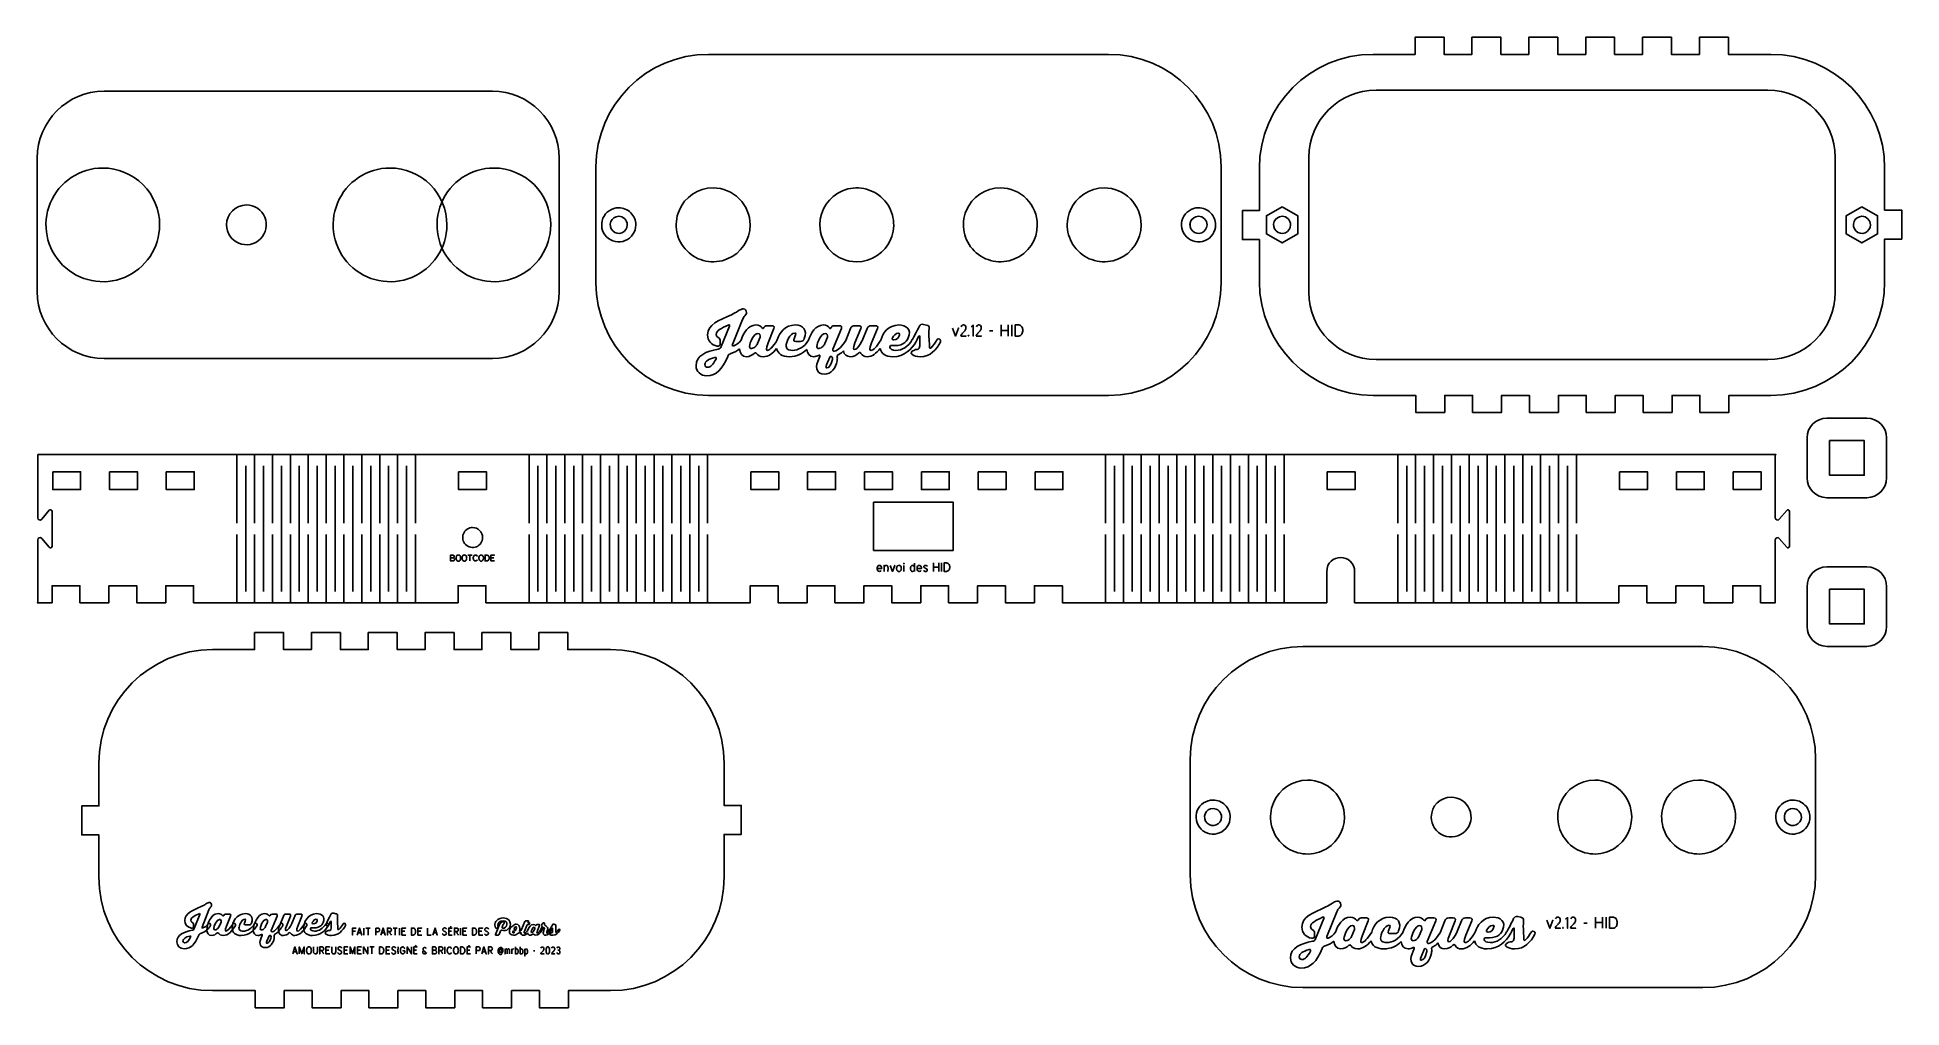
# Model space of a CAD drawing. Extents: x 0 to 327, y 754 to 925.
import ezdxf

# ---------------------------------------------------------------- set-up
doc = ezdxf.new("R2010")
doc.units = 0
doc.layers.get('0').update_dxf_attribs({"linetype": 'CONTINUOUS'})

msp = doc.modelspace()

# ---------------------------------------------------------------- linework, layer by layer
at = {"color": 7}
for points in [[(234.543941, 921.717885), (241.937038, 921.717885), (241.937038, 924.715019), (247.032237, 924.715019), (247.032237, 921.717885), (251.927252, 921.717885), (251.927252, 924.715019), (257.022451, 924.715019), (257.022451, 921.717885), (261.917818, 921.717885), (261.917818, 924.715019), (267.012665, 924.715019), (267.012665, 921.717885), (271.908032, 921.717885), (271.908032, 924.715019), (277.003232, 924.715019), (277.003232, 921.717885), (281.898599, 921.717885), (281.898599, 924.715019), (286.993446, 924.715019), (286.993446, 921.717885), (291.888813, 921.717885), (291.888813, 924.715019), (296.984012, 924.715019), (296.984012, 921.717885), (304.476849, 921.717885)], [(188.061226, 921.716228), (117.755506, 921.716228)], [(79.762314, 915.227637), (11.509046, 915.227637)], [(303.931517, 915.423057), (235.08831, 915.423057)], [(-0.229818, 903.489512), (-0.229818, 880.012011)], [(91.501178, 880.012011), (91.501178, 903.489512)], [(97.961308, 901.921788), (97.961308, 881.567781)], [(207.855073, 881.567781), (207.855073, 901.921788)], [(214.563513, 881.756324), (214.563513, 889.14942), (211.566378, 889.14942), (211.566378, 894.244267), (214.563513, 894.244267), (214.563513, 901.737104)], [(223.247983, 903.583376), (223.247983, 879.902751)], [(315.771844, 879.902751), (315.771844, 903.583376)], [(324.45763, 901.737104), (324.45763, 894.34436), (327.454764, 894.34436), (327.454764, 889.24916), (324.45763, 889.24916), (324.45763, 881.756324)], [(123.718083, 875.107387), (121.960071, 870.732909)], [(119.98755, 870.364965), (121.428624, 873.931995)], [(126.355018, 870.876027), (126.814906, 872.000329)], [(127.990298, 874.013788), (128.910159, 874.013788)], [(129.237249, 873.533431), (128.215125, 870.98844)], [(138.180327, 870.865792), (138.640215, 872.010479)], [(141.093177, 873.533431), (139.61125, 869.884607)], [(139.815607, 874.013788), (140.766172, 874.013788)], [(141.849536, 871.426674), (142.697838, 873.533431)], [(143.413341, 874.013788), (144.17985, 874.013788)], [(144.50694, 873.533431), (143.484816, 870.98844)], [(144.864649, 871.65277), (145.621008, 873.533431)], [(146.336427, 874.013788), (147.102935, 874.013788)], [(147.430025, 873.533431), (146.407986, 870.98844)], [(155.514566, 874.259085), (156.076718, 874.136437)], [(119.803578, 871.192882), (119.803578, 870.886261)], [(133.897877, 871.264441), (133.080195, 871.264441)], [(136.943611, 867.72803), (137.30132, 868.627506)], [(139.038864, 868.463919), (138.507417, 867.155729)], [(11.509046, 868.272635), (79.762314, 868.272635)], [(235.08831, 868.061807), (303.931517, 868.061807)], [(117.755506, 861.773702), (188.061226, 861.773702)], [(304.476849, 861.775543), (297.083752, 861.775543), (297.083752, 858.778408), (291.988905, 858.778408), (291.988905, 861.775543), (287.093538, 861.775543), (287.093538, 858.778408), (281.998339, 858.778408), (281.998339, 861.775543), (277.102972, 861.775543), (277.102972, 858.778408), (272.008125, 858.778408), (272.008125, 861.775543), (267.112758, 861.775543), (267.112758, 858.778408), (262.017558, 858.778408), (262.017558, 861.775543), (257.122191, 861.775543), (257.122191, 858.778408), (252.027344, 858.778408), (252.027344, 861.775543), (247.131977, 861.775543), (247.131977, 858.778408), (242.036778, 858.778408), (242.036778, 861.775543), (234.543941, 861.775543)], [(321.313524, 857.779416), (314.320174, 857.779416)], [(310.823498, 854.28274), (310.823498, 847.289662)], [(324.8102, 847.289662), (324.8102, 854.28274)], [(-0.129923, 851.377213), (305.339921, 851.377213), (305.239828, 851.377213), (305.239828, 840.240518)], [(-0.129923, 840.244747), (-0.129923, 851.377213)], [(34.836531, 851.377213), (34.836531, 839.316425)], [(36.405939, 827.328238), (36.405939, 849.379241)], [(37.975346, 851.377213), (37.975346, 839.316425)], [(39.543696, 827.328238), (39.543696, 849.379241)], [(41.113456, 851.377213), (41.113456, 839.316425)], [(42.682864, 827.328238), (42.682864, 849.379241)], [(44.252271, 851.377213), (44.252271, 839.316425)], [(45.821678, 827.328238), (45.821678, 849.379241)], [(47.390381, 851.377213), (47.390381, 839.316425)], [(48.959788, 827.328238), (48.959788, 849.379241)], [(50.529196, 851.377213), (50.529196, 839.316425)], [(52.098603, 827.328238), (52.098603, 849.379241)], [(53.668363, 851.377213), (53.668363, 839.316425)], [(55.236713, 827.328238), (55.236713, 849.379241)], [(56.806121, 851.377213), (56.806121, 839.316425)], [(58.375528, 827.328238), (58.375528, 849.379241)], [(59.945288, 851.377213), (59.945288, 839.316425)], [(61.514695, 827.328238), (61.514695, 849.379241)], [(63.083046, 851.377213), (63.083046, 839.316425)], [(64.652805, 827.328238), (64.652805, 849.379241)], [(66.222213, 851.377213), (66.222213, 839.316425)], [(86.202993, 851.377213), (86.202993, 839.316425)], [(87.772401, 827.328238), (87.772401, 849.379241)], [(89.341808, 851.377213), (89.341808, 839.316425)], [(90.910511, 827.328238), (90.910511, 849.379241)], [(92.479918, 851.377213), (92.479918, 839.316425)], [(94.049326, 827.328238), (94.049326, 849.379241)], [(95.618733, 851.377213), (95.618733, 839.316425)], [(97.188141, 827.328238), (97.188141, 849.379241)], [(98.756843, 851.377213), (98.756843, 839.316425)], [(100.326251, 827.328238), (100.326251, 849.379241)], [(101.895658, 851.377213), (101.895658, 839.316425)], [(103.465418, 827.328238), (103.465418, 849.379241)], [(105.033768, 851.377213), (105.033768, 839.316425)], [(106.603175, 827.328238), (106.603175, 849.379241)], [(108.172583, 851.377213), (108.172583, 839.316425)], [(109.742343, 827.328238), (109.742343, 849.379241)], [(111.31175, 851.377213), (111.31175, 839.316425)], [(112.8801, 827.328238), (112.8801, 849.379241)], [(114.449508, 851.377213), (114.449508, 839.316425)], [(116.019268, 827.328238), (116.019268, 849.379241)], [(117.588675, 851.377213), (117.588675, 839.316425)], [(187.521231, 851.377213), (187.521231, 839.316425)], [(189.090638, 827.328238), (189.090638, 849.379241)], [(190.659341, 851.377213), (190.659341, 839.316425)], [(192.228748, 827.328238), (192.228748, 849.379241)], [(193.798155, 851.377213), (193.798155, 839.316425)], [(195.367563, 827.328238), (195.367563, 849.379241)], [(196.937323, 851.377213), (196.937323, 839.316425)], [(198.505673, 827.328238), (198.505673, 849.379241)], [(200.07508, 851.377213), (200.07508, 839.316425)], [(201.644488, 827.328238), (201.644488, 849.379241)], [(203.214248, 851.377213), (203.214248, 839.316425)], [(204.783655, 827.328238), (204.783655, 849.379241)], [(206.352005, 851.377213), (206.352005, 839.316425)], [(207.921765, 827.328238), (207.921765, 849.379241)], [(209.491173, 851.377213), (209.491173, 839.316425)], [(211.06058, 827.328238), (211.06058, 849.379241)], [(212.629987, 851.377213), (212.629987, 839.316425)], [(214.19869, 827.328238), (214.19869, 849.379241)], [(215.768097, 851.377213), (215.768097, 839.316425)], [(217.337505, 827.328238), (217.337505, 849.379241)], [(218.906912, 851.377213), (218.906912, 839.316425)], [(238.887693, 851.377213), (238.887693, 839.316425)], [(240.4571, 827.328238), (240.4571, 849.379241)], [(242.025803, 851.377213), (242.025803, 839.316425)], [(243.59521, 827.328238), (243.59521, 849.379241)], [(245.164618, 851.377213), (245.164618, 839.316425)], [(246.734378, 827.328238), (246.734378, 849.379241)], [(248.303785, 851.377213), (248.303785, 839.316425)], [(249.872135, 827.328238), (249.872135, 849.379241)], [(251.441542, 851.377213), (251.441542, 839.316425)], [(253.011302, 827.328238), (253.011302, 849.379241)], [(254.58071, 851.377213), (254.58071, 839.316425)], [(256.150117, 827.328238), (256.150117, 849.379241)], [(257.718467, 851.377213), (257.718467, 839.316425)], [(259.288227, 827.328238), (259.288227, 849.379241)], [(260.857635, 851.377213), (260.857635, 839.316425)], [(262.427042, 827.328238), (262.427042, 849.379241)], [(263.99645, 851.377213), (263.99645, 839.316425)], [(265.565152, 827.328238), (265.565152, 849.379241)], [(267.13456, 851.377213), (267.13456, 839.316425)], [(268.703967, 827.328238), (268.703967, 849.379241)], [(270.273374, 851.377213), (270.273374, 839.316425)], [(314.320174, 843.792987), (321.313524, 843.792987)], [(1.876156, 841.56921), (0.55557, 839.994868)], [(2.375561, 835.247525), (2.375561, 841.391581)], [(305.925321, 839.990991), (307.245907, 841.565333)], [(307.745312, 841.387704), (307.745312, 835.243296)], [(226.399749, 830.725743), (226.399749, 825.329913), (179.928654, 825.329913), (179.928654, 828.327048), (175.033287, 828.327048), (175.033287, 825.329913), (169.938087, 825.329913), (169.938087, 828.327048), (165.043073, 828.327048), (165.043073, 825.329913), (159.947873, 825.329913), (159.947873, 828.327048), (155.052506, 828.327048), (155.052506, 825.329913), (149.957307, 825.329913), (149.957307, 828.327048), (145.062292, 828.327048), (145.062292, 825.329913), (139.967093, 825.329913), (139.967093, 828.327048), (135.071726, 828.327048), (135.071726, 825.329913), (129.976879, 825.329913), (129.976879, 828.327048), (125.081512, 828.327048), (125.081512, 825.329913), (78.610064, 825.329913), (78.610064, 828.327048), (73.71505, 828.327048), (73.71505, 825.329913), (27.243602, 825.329913), (27.243602, 828.327048), (22.348235, 828.327048), (22.348235, 825.329913), (17.253388, 825.329913), (17.253388, 828.327048), (12.358021, 828.327048), (12.358021, 825.329913), (7.262821, 825.329913), (7.262821, 828.327048), (2.367807, 828.327048), (2.367807, 825.329913), (-0.230015, 825.329913), (-0.129923, 825.329913), (-0.129923, 836.394359)], [(0.55557, 836.644238), (1.876156, 835.069544)], [(34.836531, 837.318452), (34.836531, 825.329913)], [(37.975346, 837.318452), (37.975346, 825.329913)], [(41.113456, 837.318452), (41.113456, 825.329913)], [(44.252271, 837.318452), (44.252271, 825.329913)], [(47.390381, 837.318452), (47.390381, 825.329913)], [(50.529196, 837.318452), (50.529196, 825.329913)], [(53.668363, 837.318452), (53.668363, 825.329913)], [(56.806121, 837.318452), (56.806121, 825.329913)], [(59.945288, 837.318452), (59.945288, 825.329913)], [(63.083046, 837.318452), (63.083046, 825.329913)], [(66.222213, 837.318452), (66.222213, 825.329913)], [(86.202993, 837.318452), (86.202993, 825.329913)], [(89.341808, 837.318452), (89.341808, 825.329913)], [(92.479918, 837.318452), (92.479918, 825.329913)], [(95.618733, 837.318452), (95.618733, 825.329913)], [(98.756843, 837.318452), (98.756843, 825.329913)], [(101.895658, 837.318452), (101.895658, 825.329913)], [(105.033768, 837.318452), (105.033768, 825.329913)], [(108.172583, 837.318452), (108.172583, 825.329913)], [(111.31175, 837.318452), (111.31175, 825.329913)], [(114.449508, 837.318452), (114.449508, 825.329913)], [(117.588675, 837.318452), (117.588675, 825.329913)], [(187.521231, 837.318452), (187.521231, 825.329913)], [(190.659341, 837.318452), (190.659341, 825.329913)], [(193.798155, 837.318452), (193.798155, 825.329913)], [(196.937323, 837.318452), (196.937323, 825.329913)], [(200.07508, 837.318452), (200.07508, 825.329913)], [(203.214248, 837.318452), (203.214248, 825.329913)], [(206.352005, 837.318452), (206.352005, 825.329913)], [(209.491173, 837.318452), (209.491173, 825.329913)], [(212.629987, 837.318452), (212.629987, 825.329913)], [(215.768097, 837.318452), (215.768097, 825.329913)], [(218.906912, 837.318452), (218.906912, 825.329913)], [(305.239828, 836.390482), (305.239828, 825.329913), (302.642359, 825.329913), (302.642359, 828.327048), (297.746992, 828.327048), (297.746992, 825.329913), (292.652145, 825.329913), (292.652145, 828.327048), (287.756778, 828.327048), (287.756778, 825.329913), (282.661578, 825.329913), (282.661578, 828.327048), (277.766211, 828.327048), (277.766211, 825.329913), (231.295116, 825.329913), (231.307099, 830.673934)], [(238.887693, 837.318452), (238.887693, 825.329913)], [(242.025803, 837.318452), (242.025803, 825.329913)], [(245.164618, 837.318452), (245.164618, 825.329913)], [(248.303785, 837.318452), (248.303785, 825.329913)], [(251.441542, 837.318452), (251.441542, 825.329913)], [(254.58071, 837.318452), (254.58071, 825.329913)], [(257.718467, 837.318452), (257.718467, 825.329913)], [(260.857635, 837.318452), (260.857635, 825.329913)], [(263.99645, 837.318452), (263.99645, 825.329913)], [(267.13456, 837.318452), (267.13456, 825.329913)], [(307.245907, 835.065667), (305.925321, 836.640009)], [(321.313524, 831.644711), (314.320174, 831.644711)], [(310.823498, 828.148036), (310.823498, 821.154958)], [(324.8102, 821.154958), (324.8102, 828.148036)], [(30.572945, 817.084199), (37.966042, 817.084199), (37.966042, 820.081333), (43.061242, 820.081333), (43.061242, 817.084199), (47.956256, 817.084199), (47.956256, 820.081333), (53.051456, 820.081333), (53.051456, 817.084199), (57.946823, 817.084199), (57.946823, 820.081333), (63.04167, 820.081333), (63.04167, 817.084199), (67.937037, 817.084199), (67.937037, 820.081333), (73.032236, 820.081333), (73.032236, 817.084199), (77.927603, 817.084199), (77.927603, 820.081333), (83.02245, 820.081333), (83.02245, 817.084199), (87.917817, 817.084199), (87.917817, 820.081333), (93.013017, 820.081333), (93.013017, 817.084199), (100.505853, 817.084199)], [(292.525076, 817.624911), (222.219356, 817.624911)], [(314.320174, 817.658282), (321.313524, 817.658282)], [(10.592517, 777.122638), (10.592517, 784.515734), (7.595383, 784.515734), (7.595383, 789.610581), (10.592517, 789.610581), (10.592517, 797.103418)], [(120.486634, 797.103418), (120.486634, 789.710674), (123.483769, 789.710674), (123.483769, 784.615474), (120.486634, 784.615474), (120.486634, 777.122638)], [(202.425158, 797.830471), (202.425158, 777.476465)], [(312.318923, 777.476465), (312.318923, 797.830471)], [(28.352965, 770.534056), (27.359093, 768.074046)], [(28.7195, 768.3278), (29.931883, 771.344661)], [(33.512701, 770.590446), (32.878314, 770.590446)], [(33.033386, 768.504019), (33.73826, 770.259155)], [(40.892706, 767.742755), (41.914773, 770.259155)], [(41.689214, 770.590446), (41.033681, 770.590446)], [(43.021399, 770.259155), (42.379964, 768.66614)], [(44.043466, 770.590446), (43.514811, 770.590446)], [(43.564152, 768.504019), (44.269026, 770.259155)], [(45.037339, 770.259155), (44.515732, 768.962187)], [(46.059406, 770.590446), (45.530751, 770.590446)], [(45.580092, 768.504019), (46.284966, 770.259155)], [(52.248203, 770.675031), (51.860522, 770.759615)], [(228.182309, 771.015081), (226.424296, 766.640604)], [(259.978791, 770.166779), (260.540943, 770.044131)], [(27.232215, 768.433531), (27.232215, 768.644994)], [(32.067709, 769.201844), (31.750516, 768.426483)], [(36.388532, 768.694335), (36.952431, 768.694335)], [(39.299691, 766.87576), (39.052985, 766.255471)], [(40.223076, 769.208893), (39.905883, 768.419434)], [(81.029899, 768.775593), (80.328496, 767.038073)], [(80.441582, 766.872427), (80.705899, 766.872427)], [(80.515178, 768.13768), (80.645766, 768.232838)], [(80.952265, 767.038073), (81.20267, 767.665413)], [(81.466986, 768.313899), (81.607895, 768.655764)], [(84.751083, 767.394574), (84.75066, 767.394743)], [(84.889041, 767.872141), (85.456437, 769.279211)], [(85.812455, 768.616572), (85.445864, 767.703817)], [(85.703171, 769.444828), (85.967499, 769.444828)], [(86.076782, 768.747002), (86.006239, 768.747002)], [(86.08025, 769.279211), (86.041511, 769.191073)], [(86.129648, 769.060643), (86.20366, 769.060643)], [(87.049509, 767.664992), (87.208106, 768.052729)], [(87.613352, 768.747002), (87.930545, 768.747002)], [(88.043382, 768.581385), (87.690916, 767.703817)], [(88.470535, 767.757105), (88.468505, 767.753553)], [(88.773349, 767.700095), (88.882548, 767.974996)], [(88.839833, 769.046602), (88.875105, 769.028924)], [(89.477772, 767.908174), (89.400208, 767.707285)], [(90.091013, 767.756682), (90.091013, 767.755836)], [(90.552678, 768.831587), (90.746546, 768.789295)], [(224.267804, 767.100576), (224.267804, 766.793956)], [(224.451776, 766.272659), (225.892849, 769.839689)], [(230.819243, 766.783721), (231.279131, 767.908024)], [(232.454523, 769.921483), (233.374384, 769.921483)], [(233.701474, 769.441125), (232.67935, 766.896135)], [(238.362103, 767.172135), (237.54442, 767.172135)], [(242.644552, 766.773486), (243.10444, 767.918259)], [(245.557403, 769.441125), (244.075475, 765.792302)], [(244.279832, 769.921483), (245.230397, 769.921483)], [(246.313761, 767.334369), (247.162063, 769.441125)], [(247.877567, 769.921483), (248.644075, 769.921483)], [(248.971165, 769.441125), (247.949041, 766.896135)], [(249.328875, 767.560465), (250.085233, 769.441125)], [(250.800652, 769.921483), (251.56716, 769.921483)], [(251.89425, 769.441125), (250.872211, 766.896135)], [(258.022935, 767.482308), (258.026656, 767.48899)], [(40.131442, 765.860741), (40.497977, 766.76298)], [(241.407836, 763.635725), (241.765546, 764.535201)], [(243.503089, 764.371613), (242.971642, 763.063423)], [(100.505853, 757.141857), (93.112757, 757.141857), (93.112757, 754.144722), (88.01791, 754.144722), (88.01791, 757.141857), (83.122543, 757.141857), (83.122543, 754.144722), (78.027343, 754.144722), (78.027343, 757.141857), (73.131976, 757.141857), (73.131976, 754.144722), (68.037129, 754.144722), (68.037129, 757.141857), (63.141762, 757.141857), (63.141762, 754.144722), (58.046563, 754.144722), (58.046563, 757.141857), (53.151196, 757.141857), (53.151196, 754.144722), (48.056349, 754.144722), (48.056349, 757.141857), (43.160982, 757.141857), (43.160982, 754.144722), (38.065782, 754.144722), (38.065782, 757.141857), (30.572945, 757.141857)], [(222.219356, 757.682385), (292.525076, 757.682385)]]:
    msp.add_lwpolyline(points, dxfattribs=at)
for points in [[(11.282105, 901.737116)], [(61.767455, 901.737116)], [(80.015803, 901.737116)], [(118.555478, 898.24049)], [(169.04014, 898.24049)], [(187.289392, 898.24049)], [(218.555383, 894.927426), (221.309889, 893.337123), (221.309889, 890.156608), (218.555383, 888.566305), (215.800968, 890.156608), (215.800968, 893.337123)], [(320.456854, 894.927426), (323.21136, 893.337123), (323.21136, 890.156608), (320.456854, 888.566305), (317.70244, 890.156608), (317.70244, 893.337123)], [(33.028496, 891.746944)], [(101.95735, 893.245195)], [(101.957486, 893.24505)], [(203.858433, 893.245664)], [(203.858822, 893.245195)], [(218.555971, 893.245195)], [(320.457105, 893.245195)], [(143.797882, 885.253301)], [(151.272971, 872.255776)], [(124.96495, 870.375199)], [(136.800493, 870.375199)], [(154.175672, 871.141792)], [(117.10532, 867.186348)], [(138.538036, 866.593577)], [(314.769668, 853.833528), (320.863868, 853.833528), (320.863868, 847.739328), (314.769668, 847.739328)], [(2.477566, 848.336263), (7.375202, 848.336263), (7.375202, 845.228359), (2.477566, 845.228359)], [(12.470224, 848.336263), (17.36786, 848.336263), (17.36786, 845.228359), (12.470224, 845.228359)], [(22.446093, 848.336263), (27.343728, 848.336263), (27.343728, 845.228359), (22.446093, 845.228359)], [(73.814509, 848.336263), (78.712144, 848.336263), (78.712144, 845.228359), (73.814509, 845.228359)], [(125.184447, 848.336263), (130.082083, 848.336263), (130.082083, 845.228359), (125.184447, 845.228359)], [(135.16885, 848.336263), (140.066486, 848.336263), (140.066486, 845.228359), (135.16885, 845.228359)], [(145.160866, 848.336263), (150.058501, 848.336263), (150.058501, 845.228359), (145.160866, 845.228359)], [(155.150343, 848.336263), (160.047979, 848.336263), (160.047979, 845.228359), (155.150343, 845.228359)], [(165.140667, 848.336263), (170.038303, 848.336263), (170.038303, 845.228359), (165.140667, 845.228359)], [(175.130145, 848.336263), (180.027781, 848.336263), (180.027781, 845.228359), (175.130145, 845.228359)], [(226.491794, 848.336263), (231.38943, 848.336263), (231.38943, 845.228359), (226.491794, 845.228359)], [(277.862748, 848.336263), (282.760384, 848.336263), (282.760384, 845.228359), (277.862748, 845.228359)], [(287.845459, 848.336263), (292.743095, 848.336263), (292.743095, 845.228359), (287.845459, 845.228359)], [(297.840012, 848.336263), (302.737648, 848.336263), (302.737648, 845.228359), (297.840012, 845.228359)], [(146.764396, 843.002423), (160.750973, 843.002423), (160.750973, 834.510646), (146.764396, 834.510646)], [(76.284617, 838.543947)], [(270.273374, 837.318452), (270.273374, 825.329913)], [(314.769668, 827.698824), (320.863868, 827.698824), (320.863868, 821.604624), (314.769668, 821.604624)], [(223.019579, 794.147718)], [(273.504241, 794.147718)], [(291.753493, 794.147718)], [(206.420899, 789.153312)], [(206.421071, 789.153204)], [(244.771002, 787.654639)], [(308.322489, 789.152936)], [(308.322878, 789.153312)], [(28.881621, 768.15863)], [(30.791887, 768.081094)], [(32.941753, 767.608829)], [(35.979705, 767.608829)], [(38.954303, 768.081094)], [(41.083022, 767.510146)], [(45.516653, 767.60178)], [(48.519446, 767.608829)], [(48.935322, 769.378062)], [(51.296623, 769.307575)], [(81.748804, 768.874276)], [(83.341814, 767.457083)], [(83.986774, 768.211326)], [(86.570166, 767.492354)], [(255.737197, 768.163555)], [(25.371348, 765.881888)], [(40.152589, 765.473061)], [(229.429175, 766.282894)], [(239.479554, 765.760244)], [(241.264718, 766.282894)], [(221.569545, 763.094043)], [(243.002262, 762.501272)]]:
    msp.add_lwpolyline(points, close=True, dxfattribs=at)
at = {"color": 1}
for points in [[(101.957265, 894.743859)], [(203.858864, 894.743859)], [(160.625733, 873.603052), (161.150161, 872.193299), (161.694325, 873.603052), (161.150161, 872.193299)], [(162.103154, 872.198938), (163.005395, 872.196118)], [(162.12289, 873.831432)], [(163.442419, 872.337094)], [(163.927374, 873.882183)], [(164.271354, 874.169772), (164.260076, 872.198938)], [(164.795782, 872.198938), (165.698024, 872.196118)], [(164.815518, 873.831432)], [(167.699873, 873.106819)], [(170.39814, 872.717727), (170.39814, 873.180126), (170.39814, 873.642525), (170.39814, 873.180126)], [(170.400959, 872.193299)], [(172.211223, 872.198938), (171.650141, 872.193299), (171.650141, 874.166953), (171.650141, 872.193299)], [(171.650141, 874.166953)], [(72.638799, 833.235889), (72.401041, 833.235889)], [(72.768894, 833.240375)], [(73.788736, 833.724864)], [(74.848865, 833.724864)], [(75.452916, 833.712901)], [(75.645814, 833.711406), (75.814788, 833.711406), (75.983761, 833.711406), (75.814788, 833.711406)], [(77.135281, 833.451217)], [(77.800757, 833.724864)], [(78.777147, 832.669155), (78.479575, 832.666165), (78.479575, 833.712901), (78.479575, 832.666165)], [(78.479575, 833.712901)], [(80.151298, 832.666165), (79.490359, 832.666165), (79.490359, 833.712901), (80.112419, 833.712901), (79.490359, 833.712901), (79.490359, 832.666165)], [(147.965087, 831.368659), (148.178663, 831.368659), (148.178663, 831.375003), (148.178663, 831.368659)], [(148.595306, 830.833661), (148.595306, 831.89097)], [(149.280442, 830.833661), (149.288901, 831.487078)], [(149.669396, 831.89097), (150.062715, 830.833661), (150.470837, 831.89097), (150.062715, 830.833661)], [(151.210997, 831.910002)], [(152.084309, 832.254685)], [(153.960146, 831.582236)], [(154.975201, 831.368659), (155.188778, 831.368659), (155.188778, 831.375003), (155.188778, 831.368659)], [(156.201429, 831.734488)], [(158.195688, 831.22698), (158.195688, 831.573777), (158.195688, 831.920575), (158.195688, 831.573777)], [(158.197803, 830.833661)], [(159.555345, 830.83789), (159.134535, 830.833661), (159.134535, 832.313894), (159.134535, 830.833661)], [(159.134535, 832.313894)], [(206.420941, 790.651131)], [(308.32292, 790.651131)], [(268.734674, 770.077453), (268.723396, 768.106618)], [(276.674544, 768.106618), (276.113462, 768.100979), (276.113462, 770.074634), (276.113462, 768.100979)], [(276.113462, 770.074634)], [(55.814833, 768.151778), (55.180294, 768.151778), (55.180294, 766.918244), (55.180294, 768.151778)], [(55.702195, 767.577303), (55.180294, 767.577303)], [(55.99972, 766.918244), (56.392829, 768.151778), (56.789528, 766.918244), (56.392829, 768.151778)], [(56.124922, 767.311212), (56.66253, 767.311212)], [(57.170071, 768.151778)], [(57.534909, 768.151778)], [(57.902887, 768.150015)], [(59.254536, 767.501529), (59.460963, 767.501529)], [(60.139031, 766.918244), (60.53214, 768.151778), (60.928839, 766.918244), (60.53214, 768.151778)], [(60.264234, 767.311212), (60.801842, 767.311212)], [(61.714608, 768.151778), (61.305793, 768.151778), (61.305793, 766.918244), (61.305793, 768.151778)], [(61.630242, 767.512102)], [(62.301579, 768.151778)], [(62.669558, 768.150015)], [(63.413593, 768.151778)], [(64.535928, 766.918244), (63.853821, 766.918244), (63.853821, 768.151778), (64.49554, 768.151778), (63.853821, 768.151778), (63.853821, 766.918244)], [(64.382454, 767.579065)], [(65.829238, 766.921768), (65.520944, 766.918244), (65.520944, 768.151778), (65.520944, 766.918244)], [(65.520944, 768.151778)], [(67.346477, 766.918244), (66.664819, 766.918244), (66.664819, 768.151778), (67.306089, 768.151778), (66.664819, 768.151778), (66.664819, 766.918244)], [(67.193452, 767.579065)], [(68.331493, 768.151778), (68.331493, 766.918244), (68.948531, 766.918244), (68.331493, 766.918244)], [(69.277917, 766.918244), (69.671026, 768.151778), (70.067276, 766.918244), (69.671026, 768.151778)], [(69.403119, 767.311212), (69.940727, 767.311212)], [(71.671124, 767.963223)], [(72.691592, 766.918244), (72.095197, 766.918244), (72.095197, 768.151778), (72.65614, 768.151778), (72.095197, 768.151778), (72.095197, 766.918244)], [(72.471254, 768.463685)], [(72.557414, 767.579065)], [(73.477361, 768.151778), (73.068546, 768.151778), (73.068546, 766.918244), (73.068546, 768.151778)], [(73.392547, 767.512102)], [(74.141518, 768.151778)], [(75.263853, 766.918244), (74.582195, 766.918244), (74.582195, 768.151778), (75.223465, 768.151778), (74.582195, 768.151778), (74.582195, 766.918244)], [(75.110828, 767.579065)], [(76.557612, 766.921768), (76.249318, 766.918244), (76.249318, 768.151778), (76.249318, 766.918244)], [(76.249318, 768.151778)], [(78.074851, 766.918244), (77.392744, 766.918244), (77.392744, 768.151778), (78.034014, 768.151778), (77.392744, 768.151778), (77.392744, 766.918244)], [(77.921377, 767.579065)], [(79.070189, 767.963223)], [(265.089053, 769.510732), (265.613481, 768.100979), (266.157646, 769.510732), (265.613481, 768.100979)], [(266.566474, 768.106618), (267.468716, 768.103799)], [(266.586211, 769.739112)], [(267.90574, 768.244774)], [(268.390695, 769.789863)], [(269.259103, 768.106618), (270.161344, 768.103799)], [(269.278839, 769.739112)], [(272.163194, 769.014499)], [(274.861461, 768.625408), (274.861461, 769.087807), (274.861461, 769.550205), (274.861461, 769.087807)], [(274.86428, 768.100979)], [(44.65638, 763.593066), (45.049489, 764.8266), (45.446188, 763.593066), (45.049489, 764.8266)], [(44.781582, 763.986035), (45.31919, 763.986035)], [(45.823141, 763.593066), (45.823141, 764.8266), (46.262023, 763.660029), (46.686545, 764.821313), (46.686545, 763.593066), (46.686545, 764.821313), (46.262023, 763.660029), (45.823141, 764.8266)], [(47.537832, 764.840698)], [(48.318216, 764.8266)], [(49.830519, 764.8266), (49.421704, 764.8266), (49.421704, 763.593066), (49.421704, 764.8266)], [(49.745704, 764.186925)], [(51.174987, 763.593066), (50.492881, 763.593066), (50.492881, 764.8266), (51.134151, 764.8266), (50.492881, 764.8266), (50.492881, 763.593066)], [(51.021513, 764.253888)], [(51.53444, 764.8266)], [(53.255862, 764.638046)], [(54.362491, 763.593066), (53.680833, 763.593066), (53.680833, 764.8266), (54.322103, 764.8266), (53.680833, 764.8266), (53.680833, 763.593066)], [(54.209465, 764.253888)], [(54.739893, 763.593066), (54.739893, 764.8266), (55.178775, 763.660029), (55.603297, 764.821313), (55.603297, 763.593066), (55.603297, 764.821313), (55.178775, 763.660029), (54.739893, 764.8266)], [(56.741787, 763.593066), (56.05968, 763.593066), (56.05968, 764.8266), (56.70095, 764.8266), (56.05968, 764.8266), (56.05968, 763.593066)], [(56.588313, 764.253888)], [(57.118741, 763.593066), (57.118741, 764.8266), (57.841236, 763.593066), (57.118741, 764.8266)], [(58.204278, 764.8266)], [(58.572705, 764.824838)], [(60.229058, 763.596591), (59.920764, 763.593066), (59.920764, 764.8266), (59.920764, 763.593066)], [(59.920764, 764.8266)], [(61.746297, 763.593066), (61.06419, 763.593066), (61.06419, 764.8266), (61.705909, 764.8266), (61.06419, 764.8266), (61.06419, 763.593066)], [(61.592823, 764.253888)], [(62.742083, 764.638046)], [(63.1684, 764.8266)], [(64.385871, 764.15873), (64.033599, 764.160492)], [(64.341893, 764.521741)], [(64.794687, 763.593066), (64.794687, 764.8266), (65.517181, 763.593066), (64.794687, 764.8266)], [(66.552009, 763.593066), (65.955614, 763.593066), (65.955614, 764.8266), (66.516558, 764.8266), (65.955614, 764.8266), (65.955614, 763.593066)], [(66.331671, 765.138508)], [(66.417832, 764.253888)], [(67.712937, 764.190449)], [(68.141049, 764.567558)], [(69.558216, 763.593066), (69.209085, 763.593066), (69.209085, 764.8266), (69.209085, 763.593066)], [(69.454105, 764.264461), (69.209085, 764.264461)], [(69.589628, 764.269748)], [(70.754595, 764.8266), (70.34578, 764.8266), (70.34578, 763.593066), (70.34578, 764.8266)], [(70.66978, 764.186925)], [(71.418752, 764.8266)], [(72.587308, 764.518217)], [(73.374873, 764.840698)], [(74.481501, 763.596591), (74.173207, 763.593066), (74.173207, 764.8266), (74.173207, 763.593066)], [(74.173207, 764.8266)], [(75.913028, 763.593066), (75.316185, 763.593066), (75.316185, 764.8266), (75.877576, 764.8266), (75.316185, 764.8266), (75.316185, 763.593066)], [(75.69269, 765.138508)], [(75.77885, 764.253888)], [(76.901185, 764.176351), (77.107164, 764.176351)], [(77.887997, 763.593066), (78.280657, 764.8266), (78.677356, 763.593066), (78.280657, 764.8266)], [(78.01275, 763.986035), (78.550358, 763.986035)], [(79.463125, 764.8266), (79.05431, 764.8266), (79.05431, 763.593066), (79.05431, 764.8266)], [(79.378759, 764.186925)], [(81.345201, 764.023041), (81.451107, 764.444205)], [(81.350586, 764.051236)], [(81.477584, 763.654743)], [(81.981535, 764.474162), (81.981535, 763.593066)], [(82.37599, 763.593066), (82.37599, 764.195736)], [(82.772689, 763.593066)], [(83.177915, 763.593066)], [(83.486209, 764.454778)], [(83.816044, 764.204547)], [(83.81739, 764.8266), (83.81739, 763.593066)], [(84.649381, 764.204547)], [(84.651176, 764.8266), (84.651176, 763.593066)], [(85.482718, 764.474162), (85.482718, 763.233579)], [(85.482718, 764.232742)], [(87.234655, 764.164016)], [(88.254674, 763.596591), (88.818759, 763.594828)], [(88.267239, 764.616899)], [(89.499071, 764.837173)], [(90.163227, 763.596591), (90.727312, 763.594828)], [(90.175344, 764.616899)], [(91.116382, 764.623948)], [(91.334925, 764.241553)]]:
    msp.add_lwpolyline(points, close=True, dxfattribs=at)
for points in [[(167.409464, 873.10118), (167.121874, 873.10118)], [(169.19703, 873.642525), (169.19703, 874.166953), (169.19703, 874.166953)], [(169.518454, 873.199862), (169.19703, 873.199862)], [(169.19703, 872.717727), (169.19703, 872.193299)], [(169.19985, 873.642525), (169.19985, 873.180126)], [(169.19985, 872.717727), (169.19985, 873.180126)], [(169.518454, 873.202682), (169.797585, 873.202682)], [(170.079536, 873.202682), (169.797585, 873.202682)], [(170.079536, 873.199862), (170.400959, 873.199862), (170.400959, 873.199862)], [(171.027031, 873.642525), (171.027031, 873.180126)], [(171.027031, 872.717727), (171.027031, 873.180126)], [(171.02985, 873.642525), (171.02985, 874.166953), (171.02985, 874.166953)], [(171.02985, 872.717727), (171.02985, 872.193299)], [(72.783847, 832.666165), (72.738987, 832.666165), (72.401041, 832.666165), (72.401041, 833.712901), (72.401041, 832.666165), (72.738987, 832.666165)], [(72.401041, 833.712901), (72.822726, 833.712901)], [(72.822726, 833.712901), (72.401041, 833.712901)], [(75.808806, 833.433273), (75.808806, 833.188038)], [(75.808806, 832.944298), (75.808806, 833.188038)], [(75.810302, 833.433273), (75.810302, 833.711406), (75.810302, 833.711406)], [(75.810302, 832.944298), (75.810302, 832.666165)], [(79.624939, 833.226917), (79.488863, 833.226917)], [(79.624939, 833.228412), (79.744566, 833.228412)], [(79.865689, 833.228412), (79.744566, 833.228412)], [(79.865689, 833.226917), (80.001764, 833.226917), (80.001764, 833.226917)], [(147.588684, 831.368659), (147.372993, 831.368659), (147.372993, 831.368659)], [(147.588684, 831.366545), (147.776885, 831.366545)], [(152.08008, 831.114905), (152.08008, 830.833661)], [(152.082194, 831.609726), (152.082194, 831.362315)], [(152.082194, 831.114905), (152.082194, 831.362315)], [(152.084309, 831.609726), (152.084309, 831.89097), (152.084309, 831.89097)], [(153.960146, 831.914231), (153.960146, 832.30755), (153.960146, 832.30755)], [(153.960146, 831.224865), (153.960146, 830.833661)], [(153.962261, 831.914231), (153.962261, 831.569548)], [(153.962261, 831.224865), (153.962261, 831.569548)], [(154.598799, 831.368659), (154.383108, 831.368659), (154.383108, 831.368659)], [(154.598799, 831.366545), (154.787, 831.366545)], [(157.29486, 831.920575), (157.29486, 832.313894), (157.29486, 832.313894)], [(157.535927, 831.58858), (157.29486, 831.58858)], [(157.29486, 831.22698), (157.29486, 830.833661)], [(157.296975, 831.920575), (157.296975, 831.573777)], [(157.296975, 831.22698), (157.296975, 831.573777)], [(157.535927, 831.590694), (157.745274, 831.590694)], [(157.956736, 831.590694), (157.745274, 831.590694)], [(157.956736, 831.58858), (158.197803, 831.58858), (158.197803, 831.58858)], [(158.667088, 831.920575), (158.667088, 831.573777)], [(158.667088, 831.22698), (158.667088, 831.573777)], [(158.669202, 831.920575), (158.669202, 832.313894), (158.669202, 832.313894)], [(158.669202, 831.22698), (158.669202, 830.833661)], [(273.660351, 769.550205), (273.660351, 770.074634), (273.660351, 770.074634)], [(275.493171, 769.550205), (275.493171, 770.074634), (275.493171, 770.074634)], [(61.307588, 767.512102), (61.630242, 767.512102)], [(61.630242, 767.512102), (61.307588, 767.512102)], [(73.070341, 767.512102), (73.392547, 767.512102)], [(73.392547, 767.512102), (73.070341, 767.512102)], [(271.872784, 769.00886), (271.585195, 769.00886)], [(273.981775, 769.107543), (273.660351, 769.107543)], [(273.660351, 768.625408), (273.660351, 768.100979)], [(273.663171, 769.550205), (273.663171, 769.087807)], [(273.663171, 768.625408), (273.663171, 769.087807)], [(273.981775, 769.110363), (274.260906, 769.110363)], [(274.542856, 769.110363), (274.260906, 769.110363)], [(274.542856, 769.107543), (274.86428, 769.107543), (274.86428, 769.107543)], [(275.490351, 769.550205), (275.490351, 769.087807)], [(275.490351, 768.625408), (275.490351, 769.087807)], [(275.493171, 768.625408), (275.493171, 768.100979)], [(49.423499, 764.186925), (49.745704, 764.186925)], [(49.745704, 764.186925), (49.423499, 764.186925)], [(69.209085, 764.8266), (69.644376, 764.8266)], [(69.644376, 764.8266), (69.209085, 764.8266)], [(70.347575, 764.186925), (70.66978, 764.186925)], [(70.66978, 764.186925), (70.347575, 764.186925)], [(79.056105, 764.186925), (79.378759, 764.186925)], [(79.378759, 764.186925), (79.056105, 764.186925)]]:
    msp.add_lwpolyline(points, dxfattribs=at)
at = {"color": 7}
for points in [[(117.755506, 921.716228), (106.830627, 921.716228), (97.961308, 912.846503), (97.961308, 901.921788)], [(207.855073, 901.921788), (207.855073, 912.846503), (198.985754, 921.716228), (188.061226, 921.716228)], [(214.563513, 901.737104), (214.563513, 912.764544), (223.516854, 921.717885), (234.543941, 921.717885)], [(304.476849, 921.717885), (315.503937, 921.717885), (324.45763, 912.764544), (324.45763, 901.737104)], [(11.509046, 915.227637), (5.030224, 915.227637), (-0.229818, 909.967965), (-0.229818, 903.489512)], [(91.501178, 903.489512), (91.501178, 909.967965), (86.241136, 915.227637), (79.762314, 915.227637)], [(235.08831, 915.423057), (228.553489, 915.423057), (223.247983, 910.117879), (223.247983, 903.583376)], [(315.771844, 903.583376), (315.771844, 910.117879), (310.466338, 915.423057), (303.931517, 915.423057)], [(11.282105, 901.737116), (7.24142, 901.737116), (3.598607, 899.303066), (2.052304, 895.56996)], [(18.346289, 898.811035), (16.472751, 900.684573), (13.931688, 901.737116), (11.282105, 901.737116)], [(61.767455, 901.737116), (57.72677, 901.737116), (54.083957, 899.303066), (52.537654, 895.56996)], [(68.831638, 898.811035), (66.9581, 900.684573), (64.417037, 901.737116), (61.767455, 901.737116)], [(80.015803, 901.737116), (75.975118, 901.737116), (72.332305, 899.303066), (70.786002, 895.56996)], [(87.079987, 898.811035), (85.206449, 900.684573), (82.665386, 901.737116), (80.015803, 901.737116)], [(21.27237, 891.746851), (21.27237, 894.396434), (20.219827, 896.937497), (18.346289, 898.811035)], [(71.757719, 891.746851), (71.757719, 894.396434), (70.705176, 896.937497), (68.831638, 898.811035)], [(90.006068, 891.746851), (90.006068, 894.396434), (88.953525, 896.937497), (87.079987, 898.811035)], [(118.555478, 898.24049), (115.929025, 898.24049), (113.561189, 896.658352), (112.556089, 894.231826)], [(123.147212, 896.338531), (121.929409, 897.556335), (120.277713, 898.24049), (118.555478, 898.24049)], [(148.389609, 896.33871), (146.532428, 898.19589), (143.73938, 898.751462), (141.312857, 897.746364)], [(169.04014, 898.24049), (166.413687, 898.24049), (164.045851, 896.658352), (163.040751, 894.231826)], [(173.631874, 896.338531), (172.41407, 897.556335), (170.762374, 898.24049), (169.04014, 898.24049)], [(187.289392, 898.24049), (184.662938, 898.24049), (182.295102, 896.658352), (181.290002, 894.231826)], [(191.881126, 896.338531), (190.663322, 897.556335), (189.011626, 898.24049), (187.289392, 898.24049)], [(2.052304, 895.56996), (0.506001, 891.836854), (1.360725, 887.539863), (4.217921, 884.682667)], [(36.525098, 895.243546), (34.593978, 895.243546), (33.028496, 893.678064), (33.028496, 891.746944)], [(39.755536, 893.085036), (39.214329, 894.391626), (37.939341, 895.243546), (36.525098, 895.243546)], [(52.537654, 895.56996), (50.99135, 891.836854), (51.846075, 887.539863), (54.703271, 884.682667)], [(70.786002, 895.56996), (69.239699, 891.836854), (70.094424, 887.539863), (72.951619, 884.682667)], [(125.049171, 891.746797), (125.049171, 893.469032), (124.365016, 895.120728), (123.147212, 896.338531)], [(141.312857, 897.746364), (138.886334, 896.741265), (137.304199, 894.373433), (137.304199, 891.746983)], [(149.797262, 889.261959), (150.802361, 891.688481), (150.246789, 894.48153), (148.389609, 896.33871)], [(175.533832, 891.746797), (175.533832, 893.469032), (174.849678, 895.120728), (173.631874, 896.338531)], [(193.783084, 891.746797), (193.783084, 893.469032), (193.098929, 895.120728), (191.881126, 896.338531)], [(15.105214, 882.51705), (18.83832, 884.063353), (21.27237, 887.706166), (21.27237, 891.746851)], [(33.028496, 891.746944), (33.028496, 890.332701), (33.880416, 889.057714), (35.187006, 888.516506)], [(38.997568, 889.274474), (39.997589, 890.274495), (40.296743, 891.778445), (39.755536, 893.085036)], [(65.590563, 882.51705), (69.323669, 884.063353), (71.757719, 887.706166), (71.757719, 891.746851)], [(83.838912, 882.51705), (87.572018, 884.063353), (90.006068, 887.706166), (90.006068, 891.746851)], [(100.572856, 892.320105), (100.340907, 891.760129), (100.469118, 891.11557), (100.897705, 890.686983)], [(100.57299, 892.31996), (100.341041, 891.759983), (100.469252, 891.115423), (100.897839, 890.686836)], [(101.95735, 893.245195), (101.351237, 893.245195), (100.804806, 892.880081), (100.572856, 892.320105)], [(101.957486, 893.24505), (101.351372, 893.24505), (100.80494, 892.879936), (100.57299, 892.31996)], [(103.016996, 892.806275), (102.735961, 893.08731), (102.354795, 893.245195), (101.95735, 893.245195)], [(103.017133, 892.80613), (102.736097, 893.087166), (102.35493, 893.24505), (101.957486, 893.24505)], [(102.530827, 890.362135), (103.090802, 890.594084), (103.455916, 891.140516), (103.455916, 891.746629)], [(102.530963, 890.361987), (103.090939, 890.593937), (103.456053, 891.140369), (103.456053, 891.746483)], [(103.455916, 891.746629), (103.455916, 892.144073), (103.298032, 892.525239), (103.016996, 892.806275)], [(103.456053, 891.746483), (103.456053, 892.143927), (103.298168, 892.525094), (103.017133, 892.80613)], [(112.556089, 894.231826), (111.550989, 891.805299), (112.106562, 889.012247), (113.963745, 887.155064)], [(121.040507, 885.747408), (123.467033, 886.752508), (125.049171, 889.120344), (125.049171, 891.746797)], [(137.304199, 891.746983), (137.304199, 888.160621), (140.21152, 885.253301), (143.797882, 885.253301)], [(163.040751, 894.231826), (162.035651, 891.805299), (162.591223, 889.012247), (164.448406, 887.155064)], [(171.525169, 885.747408), (173.951695, 886.752508), (175.533832, 889.120344), (175.533832, 891.746797)], [(181.290002, 894.231826), (180.284902, 891.805299), (180.840475, 889.012247), (182.697658, 887.155064)], [(189.77442, 885.747408), (192.200947, 886.752508), (193.783084, 889.120344), (193.783084, 891.746797)], [(202.473939, 892.320575), (202.241989, 891.760599), (202.3702, 891.116039), (202.798787, 890.687452)], [(202.474328, 892.320105), (202.242378, 891.760129), (202.370589, 891.11557), (202.799176, 890.686983)], [(203.858433, 893.245664), (203.25232, 893.245664), (202.705888, 892.88055), (202.473939, 892.320575)], [(203.858822, 893.245195), (203.252709, 893.245195), (202.706277, 892.880081), (202.474328, 892.320105)], [(204.918079, 892.806744), (204.637043, 893.08778), (204.255877, 893.245664), (203.858433, 893.245664)], [(204.918468, 892.806275), (204.637432, 893.08731), (204.256266, 893.245195), (203.858822, 893.245195)], [(204.431909, 890.362604), (204.991885, 890.594554), (205.356999, 891.140985), (205.356999, 891.747098)], [(204.432298, 890.362135), (204.992274, 890.594084), (205.357388, 891.140516), (205.357388, 891.746629)], [(205.356999, 891.747098), (205.356999, 892.144543), (205.199115, 892.525709), (204.918079, 892.806744)], [(205.357388, 891.746629), (205.357388, 892.144073), (205.199504, 892.525239), (204.918468, 892.806275)], [(217.171477, 892.320105), (216.939528, 891.760129), (217.067739, 891.11557), (217.496325, 890.686983)], [(218.555971, 893.245195), (217.949858, 893.245195), (217.403427, 892.880081), (217.171477, 892.320105)], [(219.615617, 892.806275), (219.334582, 893.08731), (218.953416, 893.245195), (218.555971, 893.245195)], [(219.129448, 890.362135), (219.689423, 890.594084), (220.054537, 891.140516), (220.054537, 891.746629)], [(220.054537, 891.746629), (220.054537, 892.144073), (219.896653, 892.525239), (219.615617, 892.806275)], [(319.07261, 892.320105), (318.840661, 891.760129), (318.968872, 891.11557), (319.397459, 890.686983)], [(320.457105, 893.245195), (319.850991, 893.245195), (319.30456, 892.880081), (319.07261, 892.320105)], [(321.516751, 892.806275), (321.235715, 893.08731), (320.854549, 893.245195), (320.457105, 893.245195)], [(321.030581, 890.362135), (321.590556, 890.594084), (321.95567, 891.140516), (321.95567, 891.746629)], [(321.95567, 891.746629), (321.95567, 892.144073), (321.797786, 892.525239), (321.516751, 892.806275)], [(35.187006, 888.516506), (36.493597, 887.975299), (37.997547, 888.274453), (38.997568, 889.274474)], [(100.897705, 890.686983), (101.326291, 890.258396), (101.970851, 890.130185), (102.530827, 890.362135)], [(100.897839, 890.686836), (101.326426, 890.258249), (101.970986, 890.130038), (102.530963, 890.361987)], [(143.797882, 885.253301), (146.424331, 885.253301), (148.792163, 886.835436), (149.797262, 889.261959)], [(202.798787, 890.687452), (203.227374, 890.258866), (203.871934, 890.130655), (204.431909, 890.362604)], [(202.799176, 890.686983), (203.227763, 890.258396), (203.872323, 890.130185), (204.432298, 890.362135)], [(217.496325, 890.686983), (217.924912, 890.258396), (218.569472, 890.130185), (219.129448, 890.362135)], [(319.397459, 890.686983), (319.826045, 890.258396), (320.470605, 890.130185), (321.030581, 890.362135)], [(113.963745, 887.155064), (115.820928, 885.297881), (118.61398, 884.742308), (121.040507, 885.747408)], [(164.448406, 887.155064), (166.305589, 885.297881), (169.098642, 884.742308), (171.525169, 885.747408)], [(182.697658, 887.155064), (184.554841, 885.297881), (187.347894, 884.742308), (189.77442, 885.747408)], [(4.217921, 884.682667), (7.075117, 881.825471), (11.372108, 880.970747), (15.105214, 882.51705)], [(54.703271, 884.682667), (57.560466, 881.825471), (61.857457, 880.970747), (65.590563, 882.51705)], [(72.951619, 884.682667), (75.808815, 881.825471), (80.105806, 880.970747), (83.838912, 882.51705)], [(97.961308, 881.567781), (97.961308, 870.643427), (106.830627, 861.773702), (117.755506, 861.773702)], [(188.061226, 861.773702), (198.985754, 861.773702), (207.855073, 870.643427), (207.855073, 881.567781)], [(234.543941, 861.775543), (223.516854, 861.775543), (214.563513, 870.728884), (214.563513, 881.756324)], [(324.45763, 881.756324), (324.45763, 870.728884), (315.503937, 861.775543), (304.476849, 861.775543)], [(-0.229818, 880.012011), (-0.229818, 873.533559), (5.030224, 868.272635), (11.509046, 868.272635)], [(79.762314, 868.272635), (86.241136, 868.272635), (91.501178, 873.533559), (91.501178, 880.012011)], [(223.247983, 879.902751), (223.247983, 873.368248), (228.553489, 868.061807), (235.08831, 868.061807)], [(303.931517, 868.061807), (310.466338, 868.061807), (315.771844, 873.368248), (315.771844, 879.902751)], [(117.575443, 872.419363), (117.575443, 874.259085), (119.537812, 874.943884), (121.776098, 875.945454)], [(121.776098, 875.945454), (122.215602, 876.149896), (122.552926, 876.344103), (122.95149, 876.620019)], [(122.95149, 876.620019), (123.166167, 876.773371), (123.421698, 876.885785), (123.707849, 876.957343)], [(123.707849, 876.957343), (124.004234, 877.018667), (124.239296, 876.896019), (124.341559, 876.599634)], [(124.137117, 875.761482), (123.983765, 875.608214), (123.830497, 875.403772), (123.718083, 875.107387)], [(124.341559, 876.599634), (124.474357, 876.19075), (124.453972, 876.098807), (124.137117, 875.761482)], [(119.282281, 870.446758), (118.270477, 870.63073), (117.565208, 871.34615), (117.575443, 872.419363)], [(121.214032, 874.136437), (119.997701, 873.574285), (119.098309, 873.175637), (119.098309, 872.501072)], [(119.098309, 872.501072), (119.098309, 872.225156), (119.210723, 872.071804), (119.35384, 871.990095)], [(119.35384, 871.990095), (119.783109, 871.724329), (119.803578, 871.693709), (119.803578, 871.192882)], [(121.428624, 873.931995), (121.510417, 874.136437), (121.418389, 874.22838), (121.214032, 874.136437)], [(123.477016, 871.507284), (123.869998, 872.752289), (124.69284, 874.146671), (126.048398, 874.146671)], [(126.436727, 872.674894), (125.670219, 872.674894), (124.96495, 870.978205), (124.96495, 870.375199)], [(126.048398, 874.146671), (126.641169, 874.146671), (126.978493, 873.870671), (127.162465, 873.635609)], [(126.784286, 872.470452), (126.722962, 872.582866), (126.610549, 872.674894), (126.436727, 872.674894)], [(126.814906, 872.000329), (126.865995, 872.122977), (126.84561, 872.358039), (126.784286, 872.470452)], [(127.162465, 873.635609), (127.295264, 873.461872), (127.397527, 873.472107), (127.489471, 873.686699)], [(127.489471, 873.686699), (127.581499, 873.92176), (127.724532, 874.013788), (127.990298, 874.013788)], [(128.910159, 874.013788), (129.247484, 874.013788), (129.359897, 873.840051), (129.237249, 873.533431)], [(129.831965, 871.531983), (130.200163, 872.775127), (131.198096, 874.146671), (132.978016, 874.146671)], [(132.885988, 872.725983), (132.058156, 872.725983), (131.383591, 871.090619), (131.383591, 870.436523)], [(133.080195, 871.264441), (132.753105, 871.264441), (132.640692, 871.427943), (132.783809, 871.734563)], [(132.783809, 871.734563), (133.151754, 872.531776), (133.161989, 872.725983), (132.885988, 872.725983)], [(132.978016, 874.146671), (134.398705, 874.146671), (135.144743, 873.2779), (134.572442, 871.744798)], [(134.572442, 871.744798), (134.460029, 871.417708), (134.235117, 871.264441), (133.897877, 871.264441)], [(135.308077, 871.475142), (135.729648, 872.73588), (136.598166, 874.146671), (137.894176, 874.146671)], [(138.26212, 872.674894), (137.505762, 872.674894), (136.800493, 870.978205), (136.800493, 870.375199)], [(137.894176, 874.146671), (138.476712, 874.146671), (138.814037, 873.870671), (138.998009, 873.635609)], [(138.609595, 872.470452), (138.548271, 872.582866), (138.446093, 872.674894), (138.26212, 872.674894)], [(138.640215, 872.010479), (138.691389, 872.133128), (138.670919, 872.358039), (138.609595, 872.470452)], [(138.998009, 873.635609), (139.130807, 873.461872), (139.233071, 873.472107), (139.31478, 873.676464)], [(139.31478, 873.676464), (139.406808, 873.92176), (139.549926, 874.013788), (139.815607, 874.013788)], [(140.766172, 874.013788), (141.103412, 874.013788), (141.215825, 873.840051), (141.093177, 873.533431)], [(142.697838, 873.533431), (142.840955, 873.880906), (143.035162, 874.013788), (143.413341, 874.013788)], [(144.17985, 874.013788), (144.517174, 874.013788), (144.629588, 873.840051), (144.50694, 873.533431)], [(144.50694, 870.95782), (144.619353, 871.141792), (144.772621, 871.438178), (144.864649, 871.65277)], [(145.621008, 873.533431), (145.764041, 873.880906), (145.958248, 874.013788), (146.336427, 874.013788)], [(147.102935, 874.013788), (147.44026, 874.013788), (147.552673, 873.840051), (147.430025, 873.533431)], [(148.015014, 871.498318), (148.372808, 872.744254), (149.365328, 874.146671), (151.181027, 874.146671)], [(152.847012, 871.877681), (152.479068, 871.049764), (151.732944, 870.375199), (149.893222, 870.548937)], [(150.06696, 871.908301), (149.944312, 871.703859), (150.04649, 871.519887), (150.291786, 871.530122)], [(151.088999, 872.715748), (150.64958, 872.715748), (150.281636, 872.255776), (150.06696, 871.908301)], [(150.291786, 871.530122), (150.894877, 871.540357), (151.119703, 871.867446), (151.272971, 872.255776)], [(151.272971, 872.255776), (151.34453, 872.439748), (151.436558, 872.715748), (151.088999, 872.715748)], [(151.181027, 874.146671), (152.387039, 874.146671), (153.521577, 873.431168), (152.847012, 871.877681)], [(153.567168, 871.5895), (153.884361, 872.14277), (154.392209, 873.097903), (154.778677, 873.901375)], [(154.696968, 872.153597), (154.502762, 871.765183), (154.318789, 871.387089), (154.175672, 871.141792)], [(154.880941, 872.112743), (154.870706, 872.296715), (154.778677, 872.3171), (154.696968, 872.153597)], [(154.778677, 873.901375), (154.952415, 874.238615), (155.146622, 874.340794), (155.514566, 874.259085)], [(154.901326, 871.080468), (154.901326, 871.387089), (154.880941, 871.765183), (154.880941, 872.112743)], [(156.076718, 874.136437), (156.444662, 874.044408), (156.56731, 873.880906), (156.526455, 873.502726)], [(156.526455, 873.502726), (156.403807, 872.204686), (156.58778, 870.896496), (156.58778, 870.32411)], [(157.916439, 871.581211), (158.120881, 871.949155), (158.723887, 871.499502), (158.52968, 871.141792)], [(115.561983, 866.981907), (115.561983, 868.811478), (117.360766, 869.496193), (119.425399, 869.905076)], [(118.842778, 868.443534), (117.74918, 868.126679), (117.10532, 867.779119), (117.10532, 867.186348)], [(121.122003, 868.627506), (120.171523, 866.338046), (119.180103, 865.213744), (117.381236, 865.213744)], [(119.06769, 868.167533), (119.169868, 868.38221), (119.07784, 868.504858), (118.842778, 868.443534)], [(119.803578, 870.886261), (119.803578, 870.548937), (119.609371, 870.395669), (119.282281, 870.446758)], [(119.425399, 869.905076), (119.732019, 869.956166), (119.875053, 870.078814), (119.98755, 870.364965)], [(121.65345, 869.118098), (121.3673, 869.02607), (121.234417, 868.903422), (121.122003, 868.627506)], [(123.197125, 869.937472), (122.819622, 869.611059), (122.334443, 869.33675), (121.65345, 869.118098)], [(121.960071, 870.732909), (121.868127, 870.518317), (121.98054, 870.405904), (122.195217, 870.487613)], [(122.195217, 870.487613), (122.693929, 870.673446), (123.127173, 870.971523), (123.477016, 871.507284)], [(124.413033, 868.576332), (123.619373, 868.576332), (123.210912, 869.188558), (123.197125, 869.937472)], [(125.772397, 869.148718), (125.476012, 868.903422), (124.975184, 868.576332), (124.413033, 868.576332)], [(124.96495, 870.375199), (124.96495, 870.109434), (125.087598, 870.01749), (125.292039, 870.01749)], [(125.292039, 870.01749), (125.57819, 870.01749), (125.823486, 870.191227), (126.007459, 870.364965)], [(126.23237, 869.087394), (126.068783, 869.322456), (125.987074, 869.33269), (125.772397, 869.148718)], [(126.007459, 870.364965), (126.119956, 870.467228), (126.293694, 870.722674), (126.355018, 870.876027)], [(127.356588, 868.576332), (126.733197, 868.576332), (126.395872, 868.852333), (126.23237, 869.087394)], [(129.714646, 869.997866), (129.057421, 869.163182), (128.281016, 868.576332), (127.356588, 868.576332)], [(128.215125, 870.98844), (127.734767, 869.792663), (127.928974, 869.6904), (128.082326, 869.6904)], [(128.082326, 869.6904), (128.4556, 869.6904), (129.097853, 870.278011), (129.831965, 871.531983)], [(131.955892, 868.576332), (130.631293, 868.576332), (129.901071, 869.126219), (129.714646, 869.997866)], [(131.383591, 870.436523), (131.383591, 869.721104), (132.170569, 869.6904), (132.487424, 869.6904)], [(135.015329, 869.852549), (134.286799, 869.130617), (133.284214, 868.576332), (131.955892, 868.576332)], [(132.487424, 869.6904), (133.520713, 869.6904), (134.583015, 870.260249), (135.308077, 871.475142)], [(136.228192, 868.576332), (135.463206, 868.576332), (135.056014, 869.17274), (135.015329, 869.852549)], [(137.096963, 868.801243), (136.851667, 868.678595), (136.545047, 868.576332), (136.228192, 868.576332)], [(136.800493, 870.375199), (136.800493, 870.109434), (136.923141, 870.01749), (137.127583, 870.01749)], [(137.30132, 868.627506), (137.372879, 868.821628), (137.291086, 868.903422), (137.096963, 868.801243)], [(137.127583, 870.01749), (137.403584, 870.01749), (137.65903, 870.191227), (137.832852, 870.35473)], [(137.832852, 870.35473), (137.945265, 870.467228), (138.119003, 870.722674), (138.180327, 870.865792)], [(139.478367, 868.494623), (139.376104, 868.68883), (139.120657, 868.66836), (139.038864, 868.463919)], [(139.488602, 867.922237), (139.580545, 868.177768), (139.549926, 868.36174), (139.478367, 868.494623)], [(139.61125, 869.884607), (139.519221, 869.670015), (139.652104, 869.506428), (139.887166, 869.547367)], [(139.887166, 869.547367), (140.58423, 869.673229), (141.290514, 870.505206), (141.849536, 871.426674)], [(140.674144, 868.985216), (140.367523, 868.811478), (140.336904, 868.770539), (140.377758, 868.412829)], [(140.377758, 868.412829), (140.398228, 868.249327), (140.377758, 868.065355), (140.336904, 867.830293)], [(141.469157, 869.613089), (141.22403, 869.355105), (140.959702, 869.137468), (140.674144, 868.985216)], [(142.687603, 868.576332), (142.069033, 868.576332), (141.562539, 868.899869), (141.469157, 869.613089)], [(144.118526, 869.210042), (143.699492, 868.811478), (143.239519, 868.576332), (142.687603, 868.576332)], [(143.484816, 870.98844), (143.076017, 869.976635), (143.219134, 869.843752), (143.423492, 869.843752)], [(143.423492, 869.843752), (143.709727, 869.843752), (143.965258, 870.109434), (144.50694, 870.95782)], [(144.527325, 869.148718), (144.404677, 869.373545), (144.302498, 869.38378), (144.118526, 869.210042)], [(145.621008, 868.576332), (145.161035, 868.576332), (144.752236, 868.750154), (144.527325, 869.148718)], [(147.908776, 869.991776), (147.249436, 869.166227), (146.467956, 868.576332), (145.621008, 868.576332)], [(146.407986, 870.98844), (145.937778, 869.823283), (146.12175, 869.680165), (146.315957, 869.680165)], [(146.315957, 869.680165), (146.705978, 869.680165), (147.281917, 870.257542), (148.015014, 871.498318)], [(150.138518, 868.576332), (148.825676, 868.576332), (148.097062, 869.123681), (147.908776, 869.991776)], [(149.893222, 870.548937), (149.668396, 870.569406), (149.535513, 870.375199), (149.617222, 870.170758)], [(149.617222, 870.170758), (149.719485, 869.935696), (149.985166, 869.6904), (150.669965, 869.6904)], [(154.175672, 871.141792), (153.480637, 869.915311), (152.203067, 868.576332), (150.138518, 868.576332)], [(150.669965, 869.6904), (151.731083, 869.6904), (152.843121, 870.291376), (153.558709, 871.574613)], [(153.552196, 868.934126), (153.286515, 869.097629), (153.286515, 869.35316), (153.552196, 869.516663)], [(153.552196, 869.516663), (154.165437, 869.915311), (154.24723, 869.813048), (154.400498, 869.813048)], [(154.993354, 868.576332), (154.29832, 868.576332), (153.838432, 868.750154), (153.552196, 868.934126)], [(153.558709, 871.574613), (153.559978, 871.576813), (153.561162, 871.579012), (153.562431, 871.581211)], [(153.562431, 871.581211), (153.564038, 871.584002), (153.565561, 871.586794), (153.567168, 871.5895)], [(154.400498, 869.813048), (154.696968, 869.813048), (154.901326, 870.089049), (154.901326, 871.080468)], [(158.52968, 871.141792), (157.793791, 869.792663), (156.710428, 868.576332), (154.993354, 868.576332)], [(156.58778, 870.32411), (156.58778, 870.140138), (156.659338, 869.945931), (156.863696, 870.140138)], [(156.863696, 870.140138), (157.241875, 870.528552), (157.548495, 870.937351), (157.916439, 871.581211)], [(117.381236, 865.213744), (116.379581, 865.213744), (115.561983, 865.990571), (115.561983, 866.981907)], [(117.10532, 867.186348), (117.10532, 866.869493), (117.289292, 866.716225), (117.585677, 866.716225)], [(117.585677, 866.716225), (118.07627, 866.716225), (118.566862, 867.176114), (119.06769, 868.167533)], [(138.078148, 865.499979), (136.902756, 865.499979), (136.422399, 866.409605), (136.943611, 867.72803)], [(140.336904, 867.830293), (140.111992, 866.665136), (139.396573, 865.499979), (138.078148, 865.499979)], [(138.507417, 867.155729), (138.323444, 866.705991), (138.364299, 866.593577), (138.538036, 866.593577)], [(138.538036, 866.593577), (139.018394, 866.593577), (139.222836, 867.135259), (139.488602, 867.922237)], [(314.320174, 857.779416), (312.390456, 857.779416), (310.823498, 856.212731), (310.823498, 854.28274)], [(324.8102, 854.28274), (324.8102, 856.212731), (323.243242, 857.779416), (321.313524, 857.779416)], [(310.823498, 847.289662), (310.823498, 845.359672), (312.390456, 843.792987), (314.320174, 843.792987)], [(321.313524, 843.792987), (323.243242, 843.792987), (324.8102, 845.359672), (324.8102, 847.289662)], [(0.55557, 839.994868), (0.321551, 839.717147), (-0.129923, 839.882088), (-0.129923, 840.244747)], [(2.375561, 841.391581), (2.375561, 841.651328), (2.05308, 841.769042), (1.876156, 841.56921)], [(305.239828, 840.240518), (305.239828, 839.878916), (305.693416, 839.714327), (305.925321, 839.990991)], [(307.245907, 841.565333), (307.41261, 841.765165), (307.745312, 841.645336), (307.745312, 841.387704)], [(-0.129923, 836.394359), (-0.129923, 836.755961), (0.323665, 836.920902), (0.55557, 836.644238)], [(74.669543, 837.46479), (74.398964, 836.811554), (74.548528, 836.059646), (75.048493, 835.559681)], [(76.284617, 838.543947), (75.577559, 838.543947), (74.940123, 838.118026), (74.669543, 837.46479)], [(77.520741, 838.031928), (77.1929, 838.359769), (76.748253, 838.543947), (76.284617, 838.543947)], [(76.953602, 835.180731), (77.606838, 835.45131), (78.03276, 836.088747), (78.03276, 836.795804)], [(78.03276, 836.795804), (78.03276, 837.259441), (77.848581, 837.704088), (77.520741, 838.031928)], [(305.925321, 836.640009), (305.691302, 836.91773), (305.239828, 836.753141), (305.239828, 836.390482)], [(1.876156, 835.069544), (2.042859, 834.869711), (2.375561, 834.98954), (2.375561, 835.247525)], [(75.048493, 835.559681), (75.548458, 835.059715), (76.300366, 834.910152), (76.953602, 835.180731)], [(231.307099, 830.673934), (231.307099, 834.112674), (226.399749, 834.164483), (226.399749, 830.725743)], [(307.745312, 835.243296), (307.745312, 834.983549), (307.422831, 834.865835), (307.245907, 835.065667)], [(314.320174, 831.644711), (312.390456, 831.644711), (310.823498, 830.078026), (310.823498, 828.148036)], [(324.8102, 828.148036), (324.8102, 830.078026), (323.243242, 831.644711), (321.313524, 831.644711)], [(310.823498, 821.154958), (310.823498, 819.224968), (312.390456, 817.658282), (314.320174, 817.658282)], [(321.313524, 817.658282), (323.243242, 817.658282), (324.8102, 819.224968), (324.8102, 821.154958)], [(10.592517, 797.103418), (10.592517, 808.130858), (19.545858, 817.084199), (30.572945, 817.084199)], [(100.505853, 817.084199), (111.532941, 817.084199), (120.486634, 808.130858), (120.486634, 797.103418)], [(222.219356, 817.624911), (211.294477, 817.624911), (202.425158, 808.755187), (202.425158, 797.830471)], [(312.318923, 797.830471), (312.318923, 808.755187), (303.449604, 817.624911), (292.525076, 817.624911)], [(223.019579, 794.147718), (220.393126, 794.147718), (218.02529, 792.56558), (217.02019, 790.139054)], [(227.611313, 792.245759), (226.39351, 793.463563), (224.741814, 794.147718), (223.019579, 794.147718)], [(273.504241, 794.147718), (270.877788, 794.147718), (268.509952, 792.56558), (267.504852, 790.139054)], [(278.095975, 792.245759), (276.878171, 793.463563), (275.226475, 794.147718), (273.504241, 794.147718)], [(291.753493, 794.147718), (289.127039, 794.147718), (286.759203, 792.56558), (285.754103, 790.139054)], [(296.345226, 792.245759), (295.127423, 793.463563), (293.475727, 794.147718), (291.753493, 794.147718)], [(217.02019, 790.139054), (216.01509, 787.712527), (216.570662, 784.919475), (218.427845, 783.062292)], [(229.513272, 787.654025), (229.513272, 789.37626), (228.829117, 791.027956), (227.611313, 792.245759)], [(248.267604, 791.15124), (246.336484, 791.15124), (244.771002, 789.585759), (244.771002, 787.654639)], [(251.498042, 788.99273), (250.956834, 790.299321), (249.681847, 791.15124), (248.267604, 791.15124)], [(267.504852, 790.139054), (266.499751, 787.712527), (267.055324, 784.919475), (268.912507, 783.062292)], [(279.997933, 787.654025), (279.997933, 789.37626), (279.313778, 791.027956), (278.095975, 792.245759)], [(285.754103, 790.139054), (284.749003, 787.712527), (285.304576, 784.919475), (287.161759, 783.062292)], [(298.247185, 787.654025), (298.247185, 789.37626), (297.56303, 791.027956), (296.345226, 792.245759)], [(205.036405, 788.228223), (204.804455, 787.668247), (204.932666, 787.023687), (205.361253, 786.5951)], [(205.036576, 788.228114), (204.804626, 787.668138), (204.932837, 787.023577), (205.361424, 786.59499)], [(206.420899, 789.153312), (205.814786, 789.153312), (205.268354, 788.788198), (205.036405, 788.228223)], [(206.421071, 789.153204), (205.814957, 789.153204), (205.268525, 788.78809), (205.036576, 788.228114)], [(205.361253, 786.5951), (205.78984, 786.166514), (206.4344, 786.038303), (206.994375, 786.270252)], [(205.361424, 786.59499), (205.790011, 786.166403), (206.434572, 786.038192), (206.994548, 786.270142)], [(207.480545, 788.714392), (207.199509, 788.995428), (206.818343, 789.153312), (206.420899, 789.153312)], [(207.480718, 788.714284), (207.199682, 788.99532), (206.818516, 789.153204), (206.421071, 789.153204)], [(206.994375, 786.270252), (207.554351, 786.502202), (207.919465, 787.048633), (207.919465, 787.654746)], [(206.994548, 786.270142), (207.554524, 786.502091), (207.919638, 787.048523), (207.919638, 787.654637)], [(207.919465, 787.654746), (207.919465, 788.052191), (207.761581, 788.433357), (207.480545, 788.714392)], [(207.919638, 787.654637), (207.919638, 788.052082), (207.761754, 788.433248), (207.480718, 788.714284)], [(225.504608, 781.654636), (227.931134, 782.659736), (229.513272, 785.027572), (229.513272, 787.654025)], [(244.771002, 787.654639), (244.771002, 786.240396), (245.622922, 784.965408), (246.929512, 784.424201)], [(250.740074, 785.182169), (251.740095, 786.18219), (252.039249, 787.68614), (251.498042, 788.99273)], [(275.989269, 781.654636), (278.415796, 782.659736), (279.997933, 785.027572), (279.997933, 787.654025)], [(294.238521, 781.654636), (296.665047, 782.659736), (298.247185, 785.027572), (298.247185, 787.654025)], [(306.937995, 788.227846), (306.706045, 787.667871), (306.834256, 787.023311), (307.262843, 786.594724)], [(306.938384, 788.228223), (306.706434, 787.668247), (306.834645, 787.023687), (307.263232, 786.5951)], [(308.322489, 789.152936), (307.716376, 789.152936), (307.169944, 788.787822), (306.937995, 788.227846)], [(308.322878, 789.153312), (307.716765, 789.153312), (307.170333, 788.788198), (306.938384, 788.228223)], [(307.262843, 786.594724), (307.69143, 786.166137), (308.33599, 786.037926), (308.895965, 786.269876)], [(307.263232, 786.5951), (307.691819, 786.166514), (308.336379, 786.038303), (308.896354, 786.270252)], [(309.382135, 788.714016), (309.101099, 788.995052), (308.719933, 789.152936), (308.322489, 789.152936)], [(309.382524, 788.714392), (309.101489, 788.995428), (308.720322, 789.153312), (308.322878, 789.153312)], [(308.895965, 786.269876), (309.455941, 786.501825), (309.821055, 787.048257), (309.821055, 787.65437)], [(308.896354, 786.270252), (309.45633, 786.502202), (309.821444, 787.048633), (309.821444, 787.654746)], [(309.821055, 787.65437), (309.821055, 788.051814), (309.663171, 788.43298), (309.382135, 788.714016)], [(309.821444, 787.654746), (309.821444, 788.052191), (309.66356, 788.433357), (309.382524, 788.714392)], [(246.929512, 784.424201), (248.236102, 783.882993), (249.740053, 784.182148), (250.740074, 785.182169)], [(218.427845, 783.062292), (220.285028, 781.205109), (223.078081, 780.649536), (225.504608, 781.654636)], [(268.912507, 783.062292), (270.76969, 781.205109), (273.562743, 780.649536), (275.989269, 781.654636)], [(287.161759, 783.062292), (289.018942, 781.205109), (291.811994, 780.649536), (294.238521, 781.654636)], [(30.572945, 757.141857), (19.545858, 757.141857), (10.592517, 766.095198), (10.592517, 777.122638)], [(120.486634, 777.122638), (120.486634, 766.095198), (111.532941, 757.141857), (100.505853, 757.141857)], [(202.425158, 777.476465), (202.425158, 766.55211), (211.294477, 757.682385), (222.219356, 757.682385)], [(292.525076, 757.682385), (303.449604, 757.682385), (312.318923, 766.55211), (312.318923, 777.476465)], [(28.592622, 771.922657), (27.048948, 771.231881), (25.69559, 770.759615), (25.69559, 769.490842)], [(26.745852, 769.547232), (26.745852, 770.012449), (27.366142, 770.28735), (28.204942, 770.675031)], [(28.204942, 770.675031), (28.345916, 770.738469), (28.409355, 770.675031), (28.352965, 770.534056)], [(29.403227, 772.387874), (29.128326, 772.197558), (28.895718, 772.063632), (28.592622, 771.922657)], [(29.924834, 772.620483), (29.727469, 772.571142), (29.551251, 772.493605), (29.403227, 772.387874)], [(31.539054, 770.682079), (30.150452, 770.682079), (29.572455, 768.560409), (29.572455, 767.806193)], [(30.361856, 772.373777), (30.291369, 772.57819), (30.129247, 772.662775), (29.924834, 772.620483)], [(29.931883, 771.344661), (30.009419, 771.549074), (30.11515, 771.690049), (30.220881, 771.79578)], [(30.220881, 771.79578), (30.439392, 772.028389), (30.45349, 772.091827), (30.361856, 772.373777)], [(32.307366, 770.329642), (32.180489, 770.491763), (31.94788, 770.682079), (31.539054, 770.682079)], [(32.532926, 770.364886), (32.469487, 770.216862), (32.399, 770.209814), (32.307366, 770.329642)], [(32.878314, 770.590446), (32.695047, 770.590446), (32.596364, 770.527007), (32.532926, 770.364886)], [(33.73826, 770.259155), (33.822845, 770.470617), (33.745309, 770.590446), (33.512701, 770.590446)], [(36.318044, 770.682079), (34.71798, 770.682079), (34.034253, 769.074967), (34.034253, 768.151582)], [(37.417648, 769.025625), (37.812377, 770.082936), (37.297819, 770.682079), (36.318044, 770.682079)], [(39.708518, 770.682079), (38.397452, 770.682079), (37.720773, 768.588604), (37.720773, 767.799145)], [(40.469782, 770.329642), (40.342905, 770.491763), (40.110296, 770.682079), (39.708518, 770.682079)], [(40.688293, 770.357837), (40.631903, 770.216862), (40.561415, 770.209814), (40.469782, 770.329642)], [(41.033681, 770.590446), (40.850414, 770.590446), (40.751731, 770.527007), (40.688293, 770.357837)], [(41.914773, 770.259155), (41.999358, 770.470617), (41.921822, 770.590446), (41.689214, 770.590446)], [(43.514811, 770.590446), (43.254008, 770.590446), (43.120082, 770.498812), (43.021399, 770.259155)], [(44.269026, 770.259155), (44.353611, 770.470617), (44.276075, 770.590446), (44.043466, 770.590446)], [(45.530751, 770.590446), (45.269947, 770.590446), (45.136021, 770.498812), (45.037339, 770.259155)], [(46.284966, 770.259155), (46.369551, 770.470617), (46.292014, 770.590446), (46.059406, 770.590446)], [(48.871883, 770.682079), (47.250673, 770.682079), (46.581043, 769.060869), (46.581043, 768.151582)], [(50.020828, 769.117259), (50.486044, 770.188668), (49.703634, 770.682079), (48.871883, 770.682079)], [(51.353013, 770.51291), (51.085161, 769.956059), (50.732724, 769.293478), (50.514213, 768.912846)], [(51.860522, 770.759615), (51.606767, 770.816005), (51.472841, 770.745518), (51.353013, 770.51291)], [(52.558347, 770.238009), (52.586542, 770.498812), (52.501957, 770.611592), (52.248203, 770.675031)], [(52.60064, 768.045851), (52.60064, 768.44058), (52.473762, 769.342819), (52.558347, 770.238009)], [(222.039668, 768.327058), (222.039668, 770.166779), (224.002038, 770.851579), (226.240324, 771.853149)], [(225.892849, 769.839689), (225.974642, 770.044131), (225.882614, 770.136075), (225.678257, 770.044131)], [(226.240324, 771.853149), (226.679827, 772.05759), (227.017151, 772.251797), (227.415716, 772.527713)], [(227.415716, 772.527713), (227.630392, 772.681066), (227.885923, 772.793479), (228.172074, 772.865038)], [(228.172074, 772.865038), (228.468459, 772.926362), (228.703521, 772.803714), (228.805784, 772.507328)], [(228.601342, 771.669177), (228.44799, 771.515909), (228.294722, 771.311467), (228.182309, 771.015081)], [(228.805784, 772.507328), (228.938582, 772.098445), (228.918197, 772.006501), (228.601342, 771.669177)], [(259.242903, 769.80907), (259.41664, 770.14631), (259.610847, 770.248573), (259.978791, 770.166779)], [(26.971412, 767.756852), (25.547567, 767.474903), (24.306988, 767.002637), (24.306988, 765.740913)], [(25.561664, 764.521481), (26.802242, 764.521481), (27.48597, 765.296842), (28.141503, 766.87576)], [(25.69559, 769.490842), (25.688541, 768.750725), (26.174905, 768.257313), (26.87273, 768.130436)], [(26.569634, 766.748883), (26.731755, 766.791175), (26.795194, 766.70659), (26.724706, 766.558567)], [(26.922071, 769.194795), (26.823389, 769.251185), (26.745852, 769.356916), (26.745852, 769.547232)], [(26.87273, 768.130436), (27.098289, 768.095192), (27.232215, 768.200923), (27.232215, 768.433531)], [(27.232215, 768.644994), (27.232215, 768.990382), (27.218118, 769.011528), (26.922071, 769.194795)], [(27.359093, 768.074046), (27.281557, 767.876681), (27.182874, 767.792096), (26.971412, 767.756852)], [(28.141503, 766.87576), (28.219039, 767.066076), (28.310673, 767.150661), (28.508037, 767.214099)], [(28.508037, 767.214099), (29.473715, 767.524244), (29.868444, 767.996509), (30.220881, 768.60975)], [(28.881621, 768.15863), (28.733597, 768.102241), (28.656061, 768.179777), (28.7195, 768.3278)], [(29.797957, 768.912846), (29.551251, 768.511067), (29.241106, 768.292557), (28.881621, 768.15863)], [(29.572455, 767.806193), (29.572455, 767.277538), (29.854405, 766.840516), (30.411255, 766.840516)], [(30.220881, 768.60975), (30.361856, 768.856456), (29.953029, 769.159552), (29.797957, 768.912846)], [(30.411255, 766.840516), (30.798936, 766.840516), (31.144324, 767.066076), (31.348738, 767.235246)], [(30.791887, 768.081094), (30.791887, 768.49697), (31.27825, 769.667061), (31.806906, 769.667061)], [(31.017447, 767.834388), (30.876472, 767.834388), (30.791887, 767.897827), (30.791887, 768.081094)], [(31.510859, 768.074046), (31.383981, 767.954217), (31.214811, 767.834388), (31.017447, 767.834388)], [(31.348738, 767.235246), (31.496761, 767.362123), (31.553151, 767.355074), (31.665931, 767.192953)], [(31.750516, 768.426483), (31.708223, 768.320751), (31.588395, 768.144533), (31.510859, 768.074046)], [(31.665931, 767.192953), (31.778711, 767.030832), (32.011319, 766.840516), (32.441292, 766.840516)], [(31.806906, 769.667061), (31.926734, 769.667061), (32.00427, 769.603622), (32.046563, 769.526086)], [(32.046563, 769.526086), (32.088855, 769.44855), (32.102953, 769.286429), (32.067709, 769.201844)], [(32.441292, 766.840516), (33.343531, 766.840516), (34.041356, 767.651121), (34.591158, 768.60975)], [(32.941753, 767.608829), (32.836022, 767.608829), (32.702096, 767.679316), (33.033386, 768.504019)], [(34.168233, 768.912846), (33.653675, 768.024704), (33.202556, 767.608829), (32.941753, 767.608829)], [(34.034253, 768.151582), (34.034253, 767.362123), (34.541762, 766.840516), (35.61317, 766.840516)], [(34.591158, 768.60975), (34.732133, 768.856456), (34.316257, 769.1666), (34.168233, 768.912846)], [(35.218441, 768.123387), (35.218441, 768.574506), (35.683658, 769.702304), (36.254606, 769.702304)], [(35.979705, 767.608829), (35.761194, 767.608829), (35.218441, 767.629975), (35.218441, 768.123387)], [(35.61317, 766.840516), (37.037016, 766.840516), (37.918108, 767.763901), (38.390374, 768.60975)], [(37.96745, 768.912846), (37.466989, 768.024704), (36.712774, 767.608829), (35.979705, 767.608829)], [(36.184118, 769.018577), (36.085436, 768.807115), (36.162972, 768.694335), (36.388532, 768.694335)], [(36.254606, 769.702304), (36.444922, 769.702304), (36.437873, 769.568378), (36.184118, 769.018577)], [(36.952431, 768.694335), (37.185039, 768.694335), (37.340112, 768.800066), (37.417648, 769.025625)], [(37.720773, 767.799145), (37.720773, 767.298684), (38.002723, 766.840516), (38.559573, 766.840516)], [(38.390374, 768.60975), (38.5243, 768.856456), (38.108424, 769.1666), (37.96745, 768.912846)], [(38.559573, 766.840516), (38.778084, 766.840516), (38.989546, 766.911004), (39.158716, 766.995588)], [(38.954303, 768.081094), (38.954303, 768.49697), (39.440666, 769.667061), (39.962273, 769.667061)], [(39.179862, 767.834388), (39.038888, 767.834388), (38.954303, 767.897827), (38.954303, 768.081094)], [(39.158716, 766.995588), (39.292642, 767.066076), (39.349032, 767.009686), (39.299691, 766.87576)], [(39.666225, 768.066997), (39.546397, 767.954217), (39.370178, 767.834388), (39.179862, 767.834388)], [(39.905883, 768.419434), (39.86359, 768.320751), (39.743762, 768.144533), (39.666225, 768.066997)], [(39.962273, 769.667061), (40.08915, 769.667061), (40.159637, 769.603622), (40.20193, 769.526086)], [(40.20193, 769.526086), (40.244222, 769.44855), (40.25832, 769.293478), (40.223076, 769.208893)], [(40.497977, 766.76298), (40.554367, 766.903955), (40.730585, 766.918052), (40.801073, 766.784126)], [(40.801073, 766.784126), (40.850414, 766.692493), (40.87156, 766.565615), (40.808121, 766.389397)], [(41.083022, 767.510146), (40.920901, 767.481951), (40.829268, 767.594731), (40.892706, 767.742755)], [(42.499819, 768.912846), (42.105089, 768.236167), (41.590531, 767.60178), (41.083022, 767.510146)], [(41.421362, 766.727736), (41.393167, 766.974442), (41.414313, 767.002637), (41.625775, 767.122466)], [(41.625775, 767.122466), (42.154431, 767.404415), (42.577355, 768.010607), (42.922743, 768.60975)], [(42.379964, 768.66614), (41.865406, 767.390318), (42.34472, 766.840516), (43.01435, 766.840516)], [(42.922743, 768.60975), (43.056669, 768.849407), (42.647842, 769.1666), (42.499819, 768.912846)], [(43.01435, 766.840516), (43.394982, 766.840516), (43.712176, 767.002637), (44.001174, 767.277538)], [(43.52186, 767.71456), (43.380885, 767.71456), (43.282203, 767.806193), (43.564152, 768.504019)], [(44.269026, 768.482873), (43.895443, 767.897827), (43.719224, 767.71456), (43.52186, 767.71456)], [(44.001174, 767.277538), (44.128051, 767.397367), (44.198539, 767.390318), (44.283124, 767.235246)], [(44.515732, 768.962187), (44.452293, 768.814163), (44.346562, 768.60975), (44.269026, 768.482873)], [(44.283124, 767.235246), (44.438196, 766.960345), (44.720145, 766.840516), (45.037339, 766.840516)], [(45.037339, 766.840516), (45.86909, 766.840516), (46.609208, 767.665219), (47.144912, 768.60975)], [(45.516653, 767.60178), (45.382727, 767.60178), (45.25585, 767.700462), (45.580092, 768.504019)], [(46.721988, 768.912846), (46.200381, 768.017656), (45.791554, 767.60178), (45.516653, 767.60178)], [(46.581043, 768.151582), (46.581043, 767.362123), (47.088552, 766.840516), (48.152912, 766.840516)], [(47.144912, 768.60975), (47.285887, 768.856456), (46.870011, 769.1666), (46.721988, 768.912846)], [(47.793426, 767.94012), (47.737036, 768.081094), (47.82867, 768.21502), (47.983742, 768.200923)], [(48.519446, 767.608829), (48.047181, 767.608829), (47.863913, 767.777999), (47.793426, 767.94012)], [(47.983742, 768.200923), (49.252515, 768.081094), (49.767073, 768.546311), (50.020828, 769.117259)], [(48.258643, 768.877602), (48.089473, 768.870553), (48.018986, 768.997431), (48.10357, 769.138405)], [(48.10357, 769.138405), (48.251594, 769.378062), (48.505349, 769.695256), (48.808444, 769.695256)], [(48.152912, 766.840516), (49.576757, 766.840516), (50.457849, 767.763901), (50.937164, 768.60975)], [(48.935322, 769.378062), (48.829591, 769.11021), (48.674518, 768.884651), (48.258643, 768.877602)], [(50.514239, 768.912846), (50.020828, 768.024704), (49.252515, 767.608829), (48.519446, 767.608829)], [(48.808444, 769.695256), (49.048102, 769.695256), (48.984663, 769.50494), (48.935322, 769.378062)], [(50.507164, 767.489), (50.323897, 767.37622), (50.323897, 767.200002), (50.507164, 767.087222)], [(50.514213, 768.912846), (50.373238, 768.66614), (50.789114, 768.348946), (50.937137, 768.60975)], [(51.092209, 767.693414), (50.986478, 767.693414), (50.930088, 767.763901), (50.507164, 767.489)], [(50.507164, 767.087222), (50.704529, 766.960345), (51.021722, 766.840516), (51.501036, 766.840516)], [(50.937164, 768.60975), (51.078139, 768.856456), (50.655214, 769.1666), (50.514239, 768.912846)], [(50.937137, 768.60975), (51.035819, 768.77892), (51.162697, 769.039723), (51.296623, 769.307575)], [(51.437598, 768.567457), (51.437598, 767.88373), (51.296623, 767.693414), (51.092209, 767.693414)], [(51.296623, 769.307575), (51.353013, 769.420355), (51.416451, 769.406257), (51.4235, 769.27938)], [(51.4235, 769.27938), (51.4235, 769.039723), (51.437598, 768.77892), (51.437598, 768.567457)], [(51.501036, 766.840516), (52.685225, 766.840516), (53.432391, 767.679316), (53.9399, 768.60975)], [(52.790956, 767.918973), (52.649981, 767.785047), (52.60064, 767.918973), (52.60064, 768.045851)], [(53.516976, 768.912846), (53.263221, 768.468775), (53.051759, 768.186825), (52.790956, 767.918973)], [(53.9399, 768.60975), (54.073826, 768.856456), (53.657951, 769.1666), (53.516976, 768.912846)], [(81.646488, 769.924542), (80.5614, 769.924542), (80.194767, 769.13508), (80.194767, 768.662813)], [(80.194767, 768.662813), (80.194767, 768.479545), (80.24772, 768.310375), (80.300225, 768.19407)], [(80.328496, 767.038073), (80.286313, 766.932341), (80.324906, 766.872427), (80.441582, 766.872427)], [(80.300225, 768.19407), (80.345998, 768.091863), (80.427222, 768.067192), (80.515178, 768.13768)], [(80.645766, 768.232838), (80.754813, 768.317423), (80.772763, 768.366765), (80.740902, 768.500691)], [(80.705899, 766.872427), (80.836037, 766.872427), (80.902902, 766.918244), (80.952265, 767.038073)], [(80.71622, 768.669862), (80.71622, 768.997629), (81.033489, 769.438177), (81.650078, 769.438177)], [(80.740902, 768.500691), (80.72699, 768.550033), (80.71622, 768.609947), (80.71622, 768.669862)], [(81.600715, 769.286629), (81.311717, 769.216141), (81.114714, 768.980007), (81.029899, 768.775593)], [(81.20267, 767.665413), (81.241263, 767.760571), (81.294216, 767.785242), (81.392942, 767.757047)], [(81.392942, 767.757047), (82.288207, 767.489194), (82.911976, 768.123582), (82.911976, 768.828459)], [(81.551352, 768.148253), (81.470576, 768.165875), (81.435125, 768.236363), (81.466986, 768.313899)], [(82.316479, 768.828459), (82.316479, 768.342094), (81.882982, 768.067192), (81.551352, 768.148253)], [(81.819259, 769.1668), (81.784256, 769.265482), (81.703031, 769.307775), (81.600715, 769.286629)], [(81.607895, 768.655764), (81.646488, 768.750923), (81.699441, 768.82141), (81.748804, 768.874276)], [(82.911976, 768.828459), (82.911976, 769.343019), (82.580795, 769.924542), (81.646488, 769.924542)], [(81.650078, 769.438177), (82.203392, 769.438177), (82.316479, 769.082214), (82.316479, 768.828459)], [(81.748804, 768.874276), (81.8583, 768.987056), (81.865032, 769.0223), (81.819259, 769.1668)], [(82.739146, 767.569834), (82.739146, 767.876455), (82.901296, 768.26766), (83.236083, 768.447403)], [(83.489838, 766.872009), (82.989433, 766.872009), (82.739146, 767.185734), (82.739146, 767.569834)], [(83.236083, 768.447403), (83.36296, 768.514394), (83.366513, 768.517946), (83.472244, 768.620125)], [(83.348919, 767.562814), (83.345366, 767.520521), (83.341814, 767.485249), (83.341814, 767.457083)], [(83.341814, 767.457083), (83.341814, 767.347799), (83.394679, 767.27734), (83.475796, 767.27734)], [(83.451098, 767.587512), (83.405253, 767.647399), (83.36296, 767.636825), (83.348919, 767.562814)], [(83.560381, 767.474676), (83.521557, 767.506396), (83.482817, 767.54522), (83.451098, 767.587512)], [(83.472244, 768.620125), (83.599121, 768.74345), (83.79299, 768.817462), (83.944481, 768.817462)], [(83.475796, 767.27734), (83.574422, 767.27734), (83.676686, 767.386623), (83.560381, 767.474676)], [(84.212362, 767.164588), (84.036171, 766.991866), (83.796458, 766.872009), (83.489838, 766.872009)], [(83.856429, 768.387517), (83.687259, 768.387517), (83.599121, 768.1972), (83.599121, 768.028031)], [(83.599121, 768.028031), (83.599121, 767.901153), (83.637861, 767.805995), (83.704852, 767.735536)], [(83.704852, 767.735536), (83.768291, 767.668545), (83.849323, 767.68267), (83.884595, 767.770723)], [(83.986774, 768.211326), (83.986774, 768.338204), (83.923335, 768.387517), (83.856429, 768.387517)], [(83.884595, 767.770723), (83.948034, 767.936425), (83.986774, 768.109063), (83.986774, 768.211326)], [(83.944481, 768.817462), (84.356833, 768.817462), (84.589441, 768.510841), (84.589441, 768.087917)], [(84.448523, 767.287913), (84.332219, 767.266766), (84.296947, 767.24562), (84.212362, 767.164588)], [(84.75066, 767.394743), (84.663961, 767.346784), (84.563812, 767.309313), (84.448523, 767.287913)], [(84.522535, 767.675565), (84.497836, 767.601554), (84.536576, 767.566366), (84.610588, 767.601554)], [(84.589441, 768.087917), (84.589441, 767.954019), (84.564827, 767.816568), (84.522535, 767.675565)], [(84.610588, 767.601554), (84.735181, 767.662286), (84.819259, 767.757697), (84.889041, 767.872141)], [(85.199637, 766.87184), (84.91983, 766.87184), (84.71801, 767.036188), (84.751083, 767.394574)], [(85.963692, 767.290958), (85.751131, 767.046507), (85.496107, 766.87184), (85.199637, 766.87184)], [(85.445864, 767.703817), (85.283799, 767.302038), (85.357811, 767.252641), (85.431822, 767.252641)], [(85.431822, 767.252641), (85.59025, 767.252641), (85.80924, 767.468079), (86.055975, 767.879246)], [(85.456437, 769.279211), (85.505834, 769.398983), (85.572741, 769.444828), (85.703171, 769.444828)], [(86.006239, 768.747002), (85.90406, 768.747002), (85.851194, 768.71173), (85.812455, 768.616572)], [(86.380273, 766.87184), (86.124573, 766.87184), (85.984839, 767.05615), (85.963692, 767.290958)], [(85.967499, 769.444828), (86.083803, 769.444828), (86.122543, 769.384942), (86.08025, 769.279211)], [(86.041511, 769.191073), (86.006239, 769.106488), (86.037958, 769.060643), (86.129648, 769.060643)], [(86.055975, 767.879246), (86.191057, 768.309445), (86.475093, 768.792847), (86.943778, 768.792847)], [(86.305838, 768.902047), (86.259993, 768.789295), (86.196555, 768.747002), (86.076782, 768.747002)], [(86.20366, 769.060643), (86.309391, 769.060643), (86.348131, 769.007778), (86.305838, 768.902047)], [(86.849043, 767.069261), (86.746779, 766.984676), (86.574142, 766.87184), (86.380273, 766.87184)], [(87.077676, 768.285338), (86.813348, 768.285338), (86.570166, 767.700264), (86.570166, 767.492354)], [(86.570166, 767.492354), (86.570166, 767.400664), (86.612459, 767.368945), (86.682918, 767.368945)], [(86.682918, 767.368945), (86.781628, 767.368945), (86.866213, 767.428916), (86.929652, 767.488802)], [(87.007639, 767.048114), (86.951221, 767.129147), (86.923054, 767.132699), (86.849043, 767.069261)], [(86.929652, 767.488802), (86.968392, 767.524074), (87.028363, 767.612127), (87.049509, 767.664992)], [(86.943778, 768.792847), (87.148135, 768.792847), (87.264439, 768.697689), (87.327878, 768.616572)], [(87.395292, 766.87184), (87.180277, 766.87184), (87.063973, 766.966998), (87.007639, 767.048114)], [(87.197532, 768.214794), (87.176386, 768.253619), (87.137562, 768.285338), (87.077676, 768.285338)], [(87.208106, 768.052729), (87.225699, 768.095022), (87.218679, 768.176054), (87.197532, 768.214794)], [(87.327878, 768.616572), (87.373723, 768.556686), (87.408995, 768.560239), (87.440714, 768.634251)], [(88.468505, 767.753553), (88.193858, 767.275479), (87.845453, 766.87184), (87.395292, 766.87184)], [(87.440714, 768.634251), (87.472433, 768.715283), (87.521746, 768.747002), (87.613352, 768.747002)], [(87.690916, 767.703817), (87.525299, 767.291465), (87.592206, 767.256193), (87.645071, 767.256193)], [(87.645071, 767.256193), (87.775501, 767.256193), (88.001089, 767.464103), (88.258312, 767.908174)], [(87.930545, 768.747002), (88.04685, 768.747002), (88.085674, 768.687116), (88.043382, 768.581385)], [(88.258312, 767.908174), (88.307709, 767.999864), (88.371148, 768.123189), (88.441607, 768.271212)], [(88.416909, 768.662417), (88.416909, 768.799868), (88.52264, 768.944339), (88.635476, 769.028924)], [(88.441607, 768.563707), (88.424014, 768.591958), (88.416909, 768.623678), (88.416909, 768.662417)], [(88.441607, 768.271212), (88.501493, 768.394537), (88.501493, 768.43683), (88.441607, 768.563707)], [(88.685212, 768.182906), (88.611285, 768.017542), (88.544463, 767.887281), (88.470535, 767.757105)], [(89.12573, 766.87184), (88.854382, 766.87184), (88.523063, 767.069261), (88.773349, 767.700095)], [(88.635476, 769.028924), (88.691809, 769.071216), (88.776394, 769.078321), (88.839833, 769.046602)], [(88.850829, 768.211157), (88.78739, 768.281616), (88.723952, 768.271043), (88.685212, 768.182906)], [(88.914268, 768.098321), (88.914268, 768.137145), (88.889654, 768.172333), (88.850829, 768.211157)], [(88.875105, 769.028924), (88.956137, 768.983163), (88.977284, 768.930298), (88.934991, 768.821014)], [(88.882548, 767.974996), (88.9108, 768.045455), (88.914268, 768.080727), (88.914268, 768.098321)], [(88.934991, 768.821014), (88.903272, 768.732877), (88.924418, 768.66597), (89.005535, 768.613104)], [(89.005535, 768.613104), (89.202872, 768.489695), (89.520065, 768.306484), (89.520065, 768.084449)], [(90.091013, 767.755836), (89.823302, 767.287321), (89.53436, 766.87184), (89.12573, 766.87184)], [(89.400208, 767.707285), (89.241611, 767.309059), (89.319176, 767.256193), (89.368489, 767.256193)], [(89.368489, 767.256193), (89.453074, 767.256193), (89.615223, 767.457083), (89.879551, 767.908174)], [(89.520065, 768.084449), (89.520065, 768.042156), (89.509492, 767.989291), (89.477772, 767.908174)], [(89.875998, 766.995418), (89.784393, 767.051752), (89.784393, 767.139889), (89.875998, 767.196307)], [(89.875998, 767.196307), (90.087461, 767.333758), (90.115712, 767.298486), (90.168577, 767.298486)], [(90.372935, 766.872009), (90.133306, 766.872009), (89.974709, 766.931979), (89.875998, 766.995418)], [(89.879551, 767.908174), (89.988835, 768.09849), (90.165025, 768.429809), (90.298923, 768.708263)], [(90.270756, 768.105595), (90.203765, 767.971613), (90.140326, 767.841267), (90.091013, 767.756682)], [(90.168577, 767.298486), (90.270756, 767.298486), (90.341215, 767.393644), (90.341215, 767.735536)], [(90.334195, 768.091469), (90.330642, 768.154908), (90.298923, 768.161929), (90.270756, 768.105595)], [(90.298923, 768.708263), (90.358893, 768.824567), (90.4258, 768.859754), (90.552678, 768.831587)], [(90.341215, 767.735536), (90.341215, 767.841267), (90.334195, 767.971613), (90.334195, 768.091469)], [(91.592395, 767.756682), (91.338641, 767.291465), (90.965029, 766.872009), (90.372935, 766.872009)], [(90.746546, 768.789295), (90.873424, 768.757576), (90.915716, 768.701157), (90.90159, 768.570812)], [(90.90159, 768.570812), (90.859298, 768.123189), (90.922737, 767.672097), (90.922737, 767.474676)], [(90.922737, 767.474676), (90.922737, 767.411237), (90.947435, 767.344331), (91.017895, 767.411237)], [(91.017895, 767.411237), (91.148324, 767.54522), (91.254056, 767.686138), (91.380933, 767.908174)], [(91.380933, 767.908174), (91.451392, 768.035051), (91.659386, 767.880007), (91.592395, 767.756682)], [(223.746507, 766.354453), (222.734702, 766.538425), (222.029433, 767.253844), (222.039668, 768.327058)], [(225.678257, 770.044131), (224.461926, 769.48198), (223.562535, 769.083416), (223.562535, 768.408851)], [(223.562535, 768.408851), (223.562535, 768.132851), (223.674948, 767.979583), (223.818066, 767.897789)], [(224.267804, 766.793956), (224.267804, 766.456631), (224.073597, 766.303364), (223.746507, 766.354453)], [(223.818066, 767.897789), (224.247334, 767.632023), (224.267804, 767.601404), (224.267804, 767.100576)], [(226.659442, 766.395307), (227.158154, 766.58114), (227.591398, 766.879218), (227.941242, 767.414978)], [(227.941242, 767.414978), (228.334223, 768.659984), (229.157065, 770.054366), (230.512623, 770.054366)], [(230.900952, 768.582589), (230.134444, 768.582589), (229.429175, 766.8859), (229.429175, 766.282894)], [(230.471684, 766.272659), (230.584182, 766.374922), (230.757919, 766.630453), (230.819243, 766.783721)], [(230.512623, 770.054366), (231.105394, 770.054366), (231.442719, 769.778365), (231.626691, 769.543304)], [(231.248512, 768.378147), (231.187188, 768.49056), (231.074774, 768.582589), (230.900952, 768.582589)], [(231.279131, 767.908024), (231.330221, 768.030672), (231.309836, 768.265733), (231.248512, 768.378147)], [(231.626691, 769.543304), (231.759489, 769.369567), (231.861752, 769.379801), (231.953696, 769.594393)], [(231.953696, 769.594393), (232.045724, 769.829455), (232.188757, 769.921483), (232.454523, 769.921483)], [(232.67935, 766.896135), (232.198992, 765.700358), (232.393199, 765.598095), (232.546552, 765.598095)], [(232.546552, 765.598095), (232.919825, 765.598095), (233.562078, 766.185791), (234.29619, 767.439677)], [(233.374384, 769.921483), (233.711709, 769.921483), (233.824122, 769.747746), (233.701474, 769.441125)], [(234.29619, 767.439677), (234.664473, 768.682906), (235.662321, 770.054366), (237.442242, 770.054366)], [(237.350213, 768.633678), (236.522381, 768.633678), (235.847816, 766.998398), (235.847816, 766.344218)], [(236.951649, 765.598095), (237.984938, 765.598095), (239.04724, 766.168028), (239.772302, 767.382836)], [(237.54442, 767.172135), (237.21733, 767.172135), (237.104917, 767.335638), (237.248035, 767.642258)], [(237.248035, 767.642258), (237.615979, 768.439471), (237.626214, 768.633678), (237.350213, 768.633678)], [(237.442242, 770.054366), (238.86293, 770.054366), (239.608969, 769.185594), (239.036667, 767.652493)], [(239.036667, 767.652493), (238.924254, 767.325403), (238.699343, 767.172135), (238.362103, 767.172135)], [(239.772302, 767.382836), (240.193873, 768.643574), (241.062391, 770.054366), (242.358401, 770.054366)], [(242.726346, 768.582589), (241.969987, 768.582589), (241.264718, 766.8859), (241.264718, 766.282894)], [(242.358401, 770.054366), (242.940938, 770.054366), (243.278262, 769.778365), (243.462234, 769.543304)], [(243.07382, 768.378147), (243.012496, 768.49056), (242.910318, 768.582589), (242.726346, 768.582589)], [(243.10444, 767.918259), (243.155614, 768.040907), (243.135144, 768.265733), (243.07382, 768.378147)], [(243.462234, 769.543304), (243.595033, 769.369567), (243.697296, 769.379801), (243.779005, 769.584158)], [(243.779005, 769.584158), (243.871033, 769.829455), (244.014151, 769.921483), (244.279832, 769.921483)], [(244.351391, 765.455061), (245.048455, 765.580924), (245.754739, 766.412986), (246.313761, 767.334369)], [(245.230397, 769.921483), (245.567637, 769.921483), (245.680051, 769.747746), (245.557403, 769.441125)], [(247.162063, 769.441125), (247.305181, 769.7886), (247.499388, 769.921483), (247.877567, 769.921483)], [(247.949041, 766.896135), (247.540242, 765.88433), (247.68336, 765.751447), (247.887717, 765.751447)], [(247.887717, 765.751447), (248.173952, 765.751447), (248.429483, 766.017213), (248.971165, 766.865515)], [(248.644075, 769.921483), (248.9814, 769.921483), (249.093813, 769.747746), (248.971165, 769.441125)], [(248.971165, 766.865515), (249.083578, 767.049487), (249.236846, 767.345873), (249.328875, 767.560465)], [(250.085233, 769.441125), (250.228266, 769.7886), (250.422473, 769.921483), (250.800652, 769.921483)], [(250.872211, 766.896135), (250.402003, 765.730977), (250.585975, 765.587944), (250.780182, 765.587944)], [(250.780182, 765.587944), (251.170203, 765.587944), (251.746142, 766.165236), (252.47924, 767.406012)], [(251.56716, 769.921483), (251.904485, 769.921483), (252.016898, 769.747746), (251.89425, 769.441125)], [(252.47924, 767.406012), (252.837034, 768.651948), (253.829553, 770.054366), (255.645253, 770.054366)], [(257.311237, 767.785376), (256.943293, 766.957459), (256.197169, 766.282894), (254.357447, 766.456631)], [(254.531185, 767.815996), (254.408537, 767.611638), (254.510715, 767.427666), (254.756012, 767.437816)], [(255.553224, 768.623443), (255.113806, 768.623443), (254.745861, 768.163555), (254.531185, 767.815996)], [(258.639897, 767.049487), (257.944863, 765.823006), (256.667292, 764.484111), (254.602744, 764.484111)], [(254.756012, 767.437816), (255.359102, 767.448051), (255.583929, 767.775141), (255.737197, 768.163555)], [(255.134191, 765.598095), (256.195308, 765.598095), (257.307346, 766.19907), (258.022935, 767.482308)], [(255.737197, 768.163555), (255.808755, 768.347527), (255.900784, 768.623443), (255.553224, 768.623443)], [(255.645253, 770.054366), (256.851264, 770.054366), (257.985802, 769.338862), (257.311237, 767.785376)], [(258.026656, 767.48899), (258.028263, 767.491697), (258.029786, 767.494488), (258.031393, 767.49728)], [(258.031393, 767.49728), (258.348586, 768.050465), (258.856434, 769.005682), (259.242903, 769.80907)], [(259.161194, 768.061292), (258.966987, 767.672962), (258.783015, 767.294783), (258.639897, 767.049487)], [(258.864724, 765.720743), (259.161194, 765.720743), (259.365551, 765.996743), (259.365551, 766.988163)], [(259.345166, 768.020437), (259.334931, 768.204409), (259.242903, 768.224879), (259.161194, 768.061292)], [(259.365551, 766.988163), (259.365551, 767.294783), (259.345166, 767.672962), (259.345166, 768.020437)], [(262.993905, 767.049487), (262.258016, 765.700358), (261.174653, 764.484111), (259.457579, 764.484111)], [(260.540943, 770.044131), (260.908887, 769.952103), (261.031535, 769.7886), (260.990681, 769.410421)], [(260.990681, 769.410421), (260.868033, 768.112381), (261.052005, 766.804191), (261.052005, 766.231805)], [(261.327921, 766.047833), (261.7061, 766.436246), (262.01272, 766.845045), (262.380665, 767.48899)], [(262.380665, 767.48899), (262.585106, 767.856935), (263.188112, 767.407197), (262.993905, 767.049487)], [(24.306988, 765.740913), (24.306988, 765.057185), (24.870888, 764.521481), (25.561664, 764.521481)], [(25.371348, 765.881888), (25.371348, 766.290714), (25.815419, 766.530372), (26.569634, 766.748883)], [(25.702639, 765.557646), (25.498226, 765.557646), (25.371348, 765.663377), (25.371348, 765.881888)], [(26.724706, 766.558567), (26.379318, 765.874839), (26.040978, 765.557646), (25.702639, 765.557646)], [(39.052985, 766.255471), (38.693499, 765.346183), (39.02479, 764.718845), (39.835395, 764.718845)], [(39.835395, 764.718845), (40.744683, 764.718845), (41.238094, 765.522402), (41.393167, 766.325958)], [(40.152589, 765.473061), (40.03276, 765.473061), (40.004565, 765.550597), (40.131442, 765.860741)], [(40.808121, 766.389397), (40.624854, 765.846644), (40.483879, 765.473061), (40.152589, 765.473061)], [(41.393167, 766.325958), (41.421362, 766.488079), (41.435459, 766.614956), (41.421362, 766.727736)], [(220.026209, 762.889686), (220.026209, 764.719173), (221.824991, 765.403972), (223.889624, 765.812771)], [(223.307004, 764.351228), (222.213405, 764.034373), (221.569545, 763.686899), (221.569545, 763.094043)], [(225.586229, 764.535201), (224.635748, 762.245741), (223.644328, 761.121438), (221.845461, 761.121438)], [(222.049903, 762.62392), (222.540495, 762.62392), (223.031088, 763.083808), (223.531915, 764.075228)], [(223.531915, 764.075228), (223.634093, 764.289904), (223.542065, 764.412552), (223.307004, 764.351228)], [(223.889624, 765.812771), (224.196245, 765.86386), (224.339278, 765.986508), (224.451776, 766.272659)], [(226.117676, 765.025793), (225.831525, 764.933765), (225.698642, 764.811117), (225.586229, 764.535201)], [(227.66135, 765.845167), (227.283848, 765.518754), (226.798669, 765.244445), (226.117676, 765.025793)], [(226.424296, 766.640604), (226.332352, 766.426012), (226.444765, 766.313598), (226.659442, 766.395307)], [(228.877258, 764.484111), (228.083683, 764.484111), (227.675137, 765.096337), (227.66135, 765.845167)], [(230.236622, 765.056413), (229.940237, 764.811117), (229.43941, 764.484111), (228.877258, 764.484111)], [(229.429175, 766.282894), (229.429175, 766.017213), (229.551823, 765.925184), (229.756265, 765.925184)], [(229.756265, 765.925184), (230.042415, 765.925184), (230.287712, 766.098922), (230.471684, 766.272659)], [(230.696595, 764.995089), (230.533008, 765.23015), (230.451299, 765.240385), (230.236622, 765.056413)], [(231.820813, 764.484111), (231.197422, 764.484111), (230.860098, 764.760027), (230.696595, 764.995089)], [(234.178871, 765.905645), (233.521646, 765.070877), (232.745242, 764.484111), (231.820813, 764.484111)], [(236.420118, 764.484111), (235.095518, 764.484111), (234.365296, 765.033913), (234.178871, 765.905645)], [(235.847816, 766.344218), (235.847816, 765.628799), (236.634794, 765.598095), (236.951649, 765.598095)], [(239.479554, 765.760244), (238.751024, 765.038312), (237.748439, 764.484111), (236.420118, 764.484111)], [(240.692417, 764.484111), (239.927431, 764.484111), (239.520239, 765.080435), (239.479554, 765.760244)], [(241.561188, 764.708938), (241.315892, 764.58629), (241.009272, 764.484111), (240.692417, 764.484111)], [(242.542373, 761.407674), (241.366981, 761.407674), (240.886624, 762.3173), (241.407836, 763.635725)], [(241.264718, 766.282894), (241.264718, 766.017213), (241.387366, 765.925184), (241.591808, 765.925184)], [(241.765546, 764.535201), (241.837104, 764.729408), (241.755311, 764.811117), (241.561188, 764.708938)], [(241.591808, 765.925184), (241.867809, 765.925184), (242.123255, 766.098922), (242.297077, 766.262509)], [(242.297077, 766.262509), (242.409491, 766.374922), (242.583228, 766.630453), (242.644552, 766.773486)], [(244.801129, 763.737988), (244.576218, 762.572831), (243.860798, 761.407674), (242.542373, 761.407674)], [(243.002262, 762.501272), (243.482619, 762.501272), (243.687061, 763.042954), (243.952827, 763.829932)], [(243.942592, 764.402318), (243.840329, 764.596525), (243.584882, 764.576055), (243.503089, 764.371613)], [(243.952827, 763.829932), (244.044771, 764.085463), (244.014151, 764.269435), (243.942592, 764.402318)], [(244.075475, 765.792302), (243.983447, 765.57771), (244.116329, 765.414122), (244.351391, 765.455061)], [(245.138369, 764.89291), (244.831749, 764.719173), (244.801129, 764.678234), (244.841983, 764.320524)], [(244.841983, 764.320524), (244.862453, 764.157021), (244.841983, 763.973049), (244.801129, 763.737988)], [(245.933382, 765.520784), (245.688255, 765.2628), (245.424012, 765.045248), (245.138369, 764.89291)], [(247.151828, 764.484111), (246.533343, 764.484111), (246.026764, 764.807649), (245.933382, 765.520784)], [(248.582751, 765.117737), (248.163717, 764.719173), (247.703745, 764.484111), (247.151828, 764.484111)], [(248.99155, 765.056413), (248.868902, 765.281324), (248.766723, 765.291474), (248.582751, 765.117737)], [(250.085233, 764.484111), (249.62526, 764.484111), (249.216461, 764.657849), (248.99155, 765.056413)], [(252.373001, 765.899471), (251.713661, 765.073922), (250.932182, 764.484111), (250.085233, 764.484111)], [(254.602744, 764.484111), (253.289901, 764.484111), (252.561287, 765.031376), (252.373001, 765.899471)], [(254.357447, 766.456631), (254.132621, 766.477101), (253.999738, 766.282894), (254.081447, 766.078537)], [(254.081447, 766.078537), (254.18371, 765.843391), (254.449391, 765.598095), (255.134191, 765.598095)], [(258.016422, 764.841821), (257.75074, 765.005324), (257.75074, 765.260855), (258.016422, 765.424357)], [(258.016422, 765.424357), (258.629662, 765.823006), (258.711456, 765.720743), (258.864724, 765.720743)], [(259.457579, 764.484111), (258.762545, 764.484111), (258.302657, 764.657849), (258.016422, 764.841821)], [(261.052005, 766.231805), (261.052005, 766.047833), (261.123564, 765.853626), (261.327921, 766.047833)], [(221.845461, 761.121438), (220.843806, 761.121438), (220.026209, 761.898266), (220.026209, 762.889686)], [(221.569545, 763.094043), (221.569545, 762.777188), (221.753517, 762.62392), (222.049903, 762.62392)], [(242.971642, 763.063423), (242.78767, 762.613685), (242.828524, 762.501272), (243.002262, 762.501272)]]:
    msp.add_open_spline(points, degree=3, dxfattribs=at)
at = {"color": 1}
for points in [[(101.957265, 894.743859), (100.745039, 894.743859), (99.652176, 894.013631), (99.188277, 892.89368)], [(104.076557, 893.866019), (103.514486, 894.428091), (102.752154, 894.743859), (101.957265, 894.743859)], [(203.858864, 894.743859), (202.646637, 894.743859), (201.553775, 894.013631), (201.089876, 892.89368)], [(205.978156, 893.866019), (205.416085, 894.428091), (204.653753, 894.743859), (203.858864, 894.743859)], [(99.188277, 892.89368), (98.724378, 891.773729), (98.9808, 890.484609), (99.837974, 889.627436)], [(103.104218, 888.977739), (104.224169, 889.441638), (104.954397, 890.534501), (104.954397, 891.746728)], [(104.954397, 891.746728), (104.954397, 892.541616), (104.638629, 893.303948), (104.076557, 893.866019)], [(201.089876, 892.89368), (200.625977, 891.773729), (200.882398, 890.484609), (201.739572, 889.627436)], [(205.005816, 888.977739), (206.125768, 889.441638), (206.855995, 890.534501), (206.855995, 891.746728)], [(206.855995, 891.746728), (206.855995, 892.541616), (206.540227, 893.303948), (205.978156, 893.866019)], [(99.837974, 889.627436), (100.695147, 888.770262), (101.984267, 888.51384), (103.104218, 888.977739)], [(201.739572, 889.627436), (202.596746, 888.770262), (203.885865, 888.51384), (205.005816, 888.977739)], [(162.218753, 872.483708), (162.165183, 872.401942), (162.128529, 872.306079), (162.103154, 872.198938)], [(162.103154, 872.198938), (162.128529, 872.306079), (162.165183, 872.401942), (162.218753, 872.483708)], [(162.12289, 873.831432), (162.165183, 873.941393), (162.224392, 874.025978), (162.2977, 874.082368)], [(162.2977, 874.082368), (162.224392, 874.025978), (162.165183, 873.941393), (162.12289, 873.831432)], [(162.396382, 872.714907), (162.331534, 872.64442), (162.272324, 872.565474), (162.218753, 872.483708)], [(162.218753, 872.483708), (162.272324, 872.565474), (162.331534, 872.64442), (162.396382, 872.714907)], [(162.2977, 874.082368), (162.371007, 874.138758), (162.452772, 874.166953), (162.542997, 874.166953)], [(162.542997, 874.166953), (162.452772, 874.166953), (162.371007, 874.138758), (162.2977, 874.082368)], [(162.599387, 872.915092), (162.528899, 872.850244), (162.461231, 872.785395), (162.396382, 872.714907)], [(162.396382, 872.714907), (162.461231, 872.785395), (162.528899, 872.850244), (162.599387, 872.915092)], [(162.542997, 874.166953), (162.669874, 874.166953), (162.774196, 874.121841), (162.855962, 874.028797)], [(162.855962, 874.028797), (162.774196, 874.121841), (162.669874, 874.166953), (162.542997, 874.166953)], [(162.788294, 873.115277), (162.729084, 873.04479), (162.667055, 872.977122), (162.599387, 872.915092)], [(162.599387, 872.915092), (162.667055, 872.977122), (162.729084, 873.04479), (162.785474, 873.115277)], [(162.785474, 873.115277), (162.844684, 873.185765), (162.889796, 873.261892), (162.926449, 873.343657)], [(162.929269, 873.343657), (162.892615, 873.261892), (162.844684, 873.185765), (162.788294, 873.115277)], [(162.855962, 874.028797), (162.940547, 873.935754), (162.982839, 873.803237), (162.982839, 873.625608)], [(162.982839, 873.625608), (162.982839, 873.803237), (162.940547, 873.935754), (162.855962, 874.028797)], [(162.926449, 873.343657), (162.963103, 873.425423), (162.982839, 873.518467), (162.982839, 873.625608)], [(162.982839, 873.625608), (162.982839, 873.518467), (162.963103, 873.425423), (162.929269, 873.343657)], [(163.397307, 872.277884), (163.397307, 872.317357), (163.411404, 872.337094), (163.442419, 872.337094)], [(163.442419, 872.337094), (163.411404, 872.337094), (163.397307, 872.317357), (163.397307, 872.277884)], [(163.411404, 872.235591), (163.400126, 872.249689), (163.397307, 872.263787), (163.397307, 872.277884)], [(163.397307, 872.277884), (163.397307, 872.263787), (163.402946, 872.249689), (163.411404, 872.235591)], [(163.442419, 872.215855), (163.428321, 872.215855), (163.417043, 872.221494), (163.411404, 872.235591)], [(163.411404, 872.235591), (163.419863, 872.221494), (163.428321, 872.215855), (163.442419, 872.215855)], [(163.442419, 872.337094), (163.473433, 872.337094), (163.487531, 872.317357), (163.487531, 872.277884)], [(163.487531, 872.277884), (163.487531, 872.317357), (163.473433, 872.337094), (163.442419, 872.337094)], [(163.476253, 872.235591), (163.467794, 872.221494), (163.456516, 872.215855), (163.442419, 872.215855)], [(163.442419, 872.215855), (163.456516, 872.215855), (163.467794, 872.221494), (163.476253, 872.235591)], [(163.487531, 872.277884), (163.487531, 872.263787), (163.481892, 872.249689), (163.476253, 872.235591)], [(163.476253, 872.235591), (163.484711, 872.249689), (163.487531, 872.263787), (163.487531, 872.277884)], [(163.927374, 873.882183), (163.961208, 873.882183), (163.997862, 873.887822), (164.034515, 873.8991)], [(164.034515, 873.8991), (163.997862, 873.887822), (163.961208, 873.882183), (163.927374, 873.882183)], [(164.034515, 873.8991), (164.071169, 873.907558), (164.107822, 873.924475), (164.141656, 873.947032)], [(164.141656, 873.947032), (164.107822, 873.924475), (164.071169, 873.907558), (164.034515, 873.8991)], [(164.141656, 873.947032), (164.17549, 873.969588), (164.203685, 873.997783), (164.229061, 874.034436)], [(164.229061, 874.034436), (164.203685, 873.997783), (164.17549, 873.969588), (164.141656, 873.947032)], [(164.229061, 874.034436), (164.251617, 874.07109), (164.265715, 874.116202), (164.271354, 874.169772)], [(164.271354, 874.169772), (164.265715, 874.116202), (164.251617, 874.07109), (164.229061, 874.034436)], [(164.911381, 872.483708), (164.857811, 872.401942), (164.821157, 872.306079), (164.795782, 872.198938)], [(164.795782, 872.198938), (164.821157, 872.306079), (164.857811, 872.401942), (164.911381, 872.483708)], [(164.815518, 873.831432), (164.857811, 873.941393), (164.91702, 874.025978), (164.990328, 874.082368)], [(164.990328, 874.082368), (164.91702, 874.025978), (164.857811, 873.941393), (164.815518, 873.831432)], [(165.08901, 872.714907), (165.024162, 872.64442), (164.964952, 872.565474), (164.911381, 872.483708)], [(164.911381, 872.483708), (164.964952, 872.565474), (165.024162, 872.64442), (165.08901, 872.714907)], [(164.990328, 874.082368), (165.063635, 874.138758), (165.1454, 874.166953), (165.235625, 874.166953)], [(165.235625, 874.166953), (165.1454, 874.166953), (165.063635, 874.138758), (164.990328, 874.082368)], [(165.292015, 872.915092), (165.221527, 872.850244), (165.153859, 872.785395), (165.08901, 872.714907)], [(165.08901, 872.714907), (165.153859, 872.785395), (165.221527, 872.850244), (165.292015, 872.915092)], [(165.235625, 874.166953), (165.362502, 874.166953), (165.466824, 874.121841), (165.54859, 874.028797)], [(165.54859, 874.028797), (165.466824, 874.121841), (165.362502, 874.166953), (165.235625, 874.166953)], [(165.480922, 873.115277), (165.421712, 873.04479), (165.359683, 872.977122), (165.292015, 872.915092)], [(165.292015, 872.915092), (165.359683, 872.977122), (165.421712, 873.04479), (165.478102, 873.115277)], [(165.478102, 873.115277), (165.537312, 873.185765), (165.582424, 873.261892), (165.619077, 873.343657)], [(165.621897, 873.343657), (165.585243, 873.261892), (165.537312, 873.185765), (165.480922, 873.115277)], [(165.54859, 874.028797), (165.633175, 873.935754), (165.675468, 873.803237), (165.675468, 873.625608)], [(165.675468, 873.625608), (165.675468, 873.803237), (165.633175, 873.935754), (165.54859, 874.028797)], [(165.619077, 873.343657), (165.655731, 873.425423), (165.675468, 873.518467), (165.675468, 873.625608)], [(165.675468, 873.625608), (165.675468, 873.518467), (165.655731, 873.425423), (165.621897, 873.343657)], [(167.121874, 873.10118), (167.234654, 873.10118), (167.330517, 873.10118), (167.412283, 873.103999)], [(167.699873, 873.106819), (167.587092, 873.103999), (167.491229, 873.103999), (167.409464, 873.10118)], [(167.412283, 873.103999), (167.491229, 873.103999), (167.587092, 873.103999), (167.699873, 873.106819)], [(169.19703, 874.166953), (169.19703, 873.975227), (169.19703, 873.800417), (169.19985, 873.642525)], [(169.19985, 873.180126), (169.19985, 873.32956), (169.19985, 873.484633), (169.19703, 873.642525)], [(169.19703, 873.199862), (169.31545, 873.199862), (169.422591, 873.199862), (169.518454, 873.202682)], [(169.19985, 873.180126), (169.19985, 873.030692), (169.19985, 872.875619), (169.19703, 872.717727)], [(169.19703, 872.193299), (169.19703, 872.385025), (169.19703, 872.559835), (169.19985, 872.717727)], [(169.797585, 873.202682), (169.707361, 873.202682), (169.614317, 873.202682), (169.518454, 873.199862)], [(169.797585, 873.202682), (169.890629, 873.202682), (169.983672, 873.202682), (170.079536, 873.199862)], [(170.400959, 873.199862), (170.28254, 873.199862), (170.175399, 873.199862), (170.079536, 873.202682)], [(170.39814, 873.642525), (170.400959, 873.800417), (170.400959, 873.975227), (170.400959, 874.166953)], [(170.400959, 874.166953), (170.400959, 873.975227), (170.400959, 873.800417), (170.39814, 873.642525)], [(170.400959, 872.193299), (170.400959, 872.385025), (170.400959, 872.559835), (170.39814, 872.717727)], [(170.39814, 872.717727), (170.400959, 872.559835), (170.400959, 872.385025), (170.400959, 872.193299)], [(171.02985, 874.166953), (171.02985, 873.975227), (171.02985, 873.800417), (171.027031, 873.642525)], [(171.027031, 873.180126), (171.027031, 873.32956), (171.027031, 873.484633), (171.02985, 873.642525)], [(171.027031, 873.180126), (171.027031, 873.030692), (171.027031, 872.875619), (171.02985, 872.717727)], [(171.02985, 872.193299), (171.02985, 872.385025), (171.02985, 872.559835), (171.027031, 872.717727)], [(171.650141, 874.166953), (171.762922, 874.166953), (171.875702, 874.166953), (171.988482, 874.169772)], [(171.988482, 874.169772), (171.875702, 874.166953), (171.762922, 874.166953), (171.650141, 874.166953)], [(171.988482, 874.169772), (172.098443, 874.172592), (172.205584, 874.166953), (172.307086, 874.147216)], [(172.309906, 874.147216), (172.205584, 874.166953), (172.098443, 874.172592), (171.988482, 874.169772)], [(172.577759, 872.291982), (172.479076, 872.232772), (172.355018, 872.201757), (172.211223, 872.198938)], [(172.211223, 872.198938), (172.355018, 872.201757), (172.479076, 872.232772), (172.577759, 872.291982)], [(172.307086, 874.147216), (172.411408, 874.130299), (172.507271, 874.096465), (172.594676, 874.045714)], [(172.594676, 874.045714), (172.507271, 874.096465), (172.411408, 874.130299), (172.309906, 874.147216)], [(172.817417, 872.52882), (172.758207, 872.430137), (172.676441, 872.351191), (172.577759, 872.291982)], [(172.577759, 872.291982), (172.676441, 872.351191), (172.758207, 872.430137), (172.817417, 872.52882)], [(172.594676, 874.045714), (172.68208, 873.994963), (172.761027, 873.916017), (172.828695, 873.806056)], [(172.828695, 873.806056), (172.761027, 873.916017), (172.68208, 873.994963), (172.594676, 874.045714)], [(172.949934, 872.855883), (172.924558, 872.734644), (172.879446, 872.627503), (172.817417, 872.52882)], [(172.817417, 872.52882), (172.879446, 872.627503), (172.924558, 872.734644), (172.949934, 872.855883)], [(172.828695, 873.806056), (172.882265, 873.721471), (172.921738, 873.628427), (172.949934, 873.526925)], [(172.949934, 873.526925), (172.921738, 873.628427), (172.882265, 873.721471), (172.828695, 873.806056)], [(172.949934, 873.526925), (172.978129, 873.425423), (172.992226, 873.323921), (172.992226, 873.225238)], [(172.992226, 873.225238), (172.992226, 873.323921), (172.978129, 873.425423), (172.949934, 873.526925)], [(172.992226, 873.225238), (172.992226, 873.10118), (172.978129, 872.977122), (172.949934, 872.855883)], [(172.949934, 872.855883), (172.978129, 872.977122), (172.992226, 873.10118), (172.992226, 873.225238)], [(72.782352, 833.240375), (72.733006, 833.237384), (72.685155, 833.235889), (72.638799, 833.235889)], [(72.638799, 833.235889), (72.685155, 833.235889), (72.733006, 833.237384), (72.782352, 833.240375)], [(72.738987, 832.666165), (72.755436, 832.666165), (72.770389, 832.666165), (72.783847, 832.664669)], [(72.768894, 833.240375), (72.812259, 833.237384), (72.852633, 833.229907), (72.893007, 833.217945)], [(72.893007, 833.217945), (72.852633, 833.229907), (72.812259, 833.237384), (72.768894, 833.240375)], [(72.915437, 833.268786), (72.876558, 833.252337), (72.831698, 833.243365), (72.782352, 833.240375)], [(72.782352, 833.240375), (72.831698, 833.243365), (72.876558, 833.252337), (72.916932, 833.268786)], [(72.827212, 832.663174), (72.810763, 832.664669), (72.79581, 832.664669), (72.783847, 832.666165)], [(72.783847, 832.664669), (72.79581, 832.664669), (72.810763, 832.664669), (72.827212, 832.663174)], [(72.822726, 833.712901), (72.894502, 833.712901), (72.951325, 833.693462), (72.993195, 833.653088)], [(72.993195, 833.653088), (72.951325, 833.693462), (72.894502, 833.712901), (72.822726, 833.712901)], [(72.939362, 832.685604), (72.90497, 832.669155), (72.867586, 832.661679), (72.827212, 832.663174)], [(72.827212, 832.663174), (72.867586, 832.661679), (72.90497, 832.669155), (72.939362, 832.685604)], [(72.893007, 833.217945), (72.933381, 833.205982), (72.967774, 833.189533), (72.999176, 833.167103)], [(72.999176, 833.167103), (72.967774, 833.189533), (72.933381, 833.205982), (72.893007, 833.217945)], [(73.015625, 833.343553), (72.990204, 833.30916), (72.955811, 833.285235), (72.915437, 833.268786)], [(72.916932, 833.268786), (72.957307, 833.285235), (72.990204, 833.30916), (73.01712, 833.343553)], [(73.026092, 832.75439), (73.002167, 832.725978), (72.973755, 832.702053), (72.939362, 832.685604)], [(72.939362, 832.685604), (72.973755, 832.702053), (73.002167, 832.725978), (73.026092, 832.75439)], [(72.993195, 833.653088), (73.035064, 833.612714), (73.055999, 833.557386), (73.055999, 833.487105)], [(73.055999, 833.487105), (73.055999, 833.557386), (73.035064, 833.612714), (72.993195, 833.653088)], [(72.999176, 833.167103), (73.030578, 833.144673), (73.054504, 833.117757), (73.072448, 833.084859)], [(73.072448, 833.084859), (73.054504, 833.117757), (73.030578, 833.144673), (72.999176, 833.167103)], [(73.055999, 833.487105), (73.055999, 833.425797), (73.042541, 833.377946), (73.015625, 833.343553)], [(73.01712, 833.343553), (73.042541, 833.377946), (73.055999, 833.425797), (73.055999, 833.487105)], [(73.08142, 832.851587), (73.067962, 832.814203), (73.050017, 832.782801), (73.026092, 832.75439)], [(73.026092, 832.75439), (73.050017, 832.782801), (73.067962, 832.814203), (73.08142, 832.851587)], [(73.072448, 833.084859), (73.091887, 833.050467), (73.100859, 833.010093), (73.100859, 832.963737)], [(73.100859, 832.963737), (73.100859, 833.010093), (73.091887, 833.050467), (73.072448, 833.084859)], [(73.100859, 832.963737), (73.100859, 832.926354), (73.094878, 832.88897), (73.08142, 832.851587)], [(73.08142, 832.851587), (73.094878, 832.88897), (73.100859, 832.926354), (73.100859, 832.963737)], [(73.368546, 833.194019), (73.368546, 833.258319), (73.376023, 833.322618), (73.392471, 833.386918)], [(73.393967, 833.386918), (73.377518, 833.322618), (73.368546, 833.258319), (73.368546, 833.194019)], [(73.392471, 833.007102), (73.376023, 833.071401), (73.368546, 833.13271), (73.368546, 833.194019)], [(73.368546, 833.194019), (73.368546, 833.13271), (73.376023, 833.071401), (73.392471, 833.007102)], [(73.392471, 833.386918), (73.40892, 833.449722), (73.434341, 833.506545), (73.468734, 833.555891)], [(73.465743, 832.830652), (73.432845, 832.882989), (73.40892, 832.942802), (73.392471, 833.007102)], [(73.392471, 833.007102), (73.40892, 832.942802), (73.432845, 832.882989), (73.465743, 832.830652)], [(73.470229, 833.555891), (73.435836, 833.506545), (73.410415, 833.449722), (73.393967, 833.386918)], [(73.591351, 832.700558), (73.54051, 832.73495), (73.49864, 832.778315), (73.465743, 832.830652)], [(73.465743, 832.830652), (73.49864, 832.778315), (73.54051, 832.73495), (73.592847, 832.700558)], [(73.468734, 833.555891), (73.503126, 833.605237), (73.547986, 833.647107), (73.600323, 833.678509)], [(73.600323, 833.678509), (73.547986, 833.647107), (73.504622, 833.605237), (73.470229, 833.555891)], [(73.776773, 832.649716), (73.704997, 832.649716), (73.643688, 832.666165), (73.591351, 832.700558)], [(73.592847, 832.700558), (73.643688, 832.666165), (73.704997, 832.649716), (73.776773, 832.649716)], [(73.600323, 833.678509), (73.65266, 833.708415), (73.715464, 833.724864), (73.788736, 833.724864)], [(73.788736, 833.724864), (73.715464, 833.724864), (73.65266, 833.708415), (73.600323, 833.678509)], [(73.954718, 832.700558), (73.905372, 832.666165), (73.845559, 832.649716), (73.776773, 832.649716)], [(73.776773, 832.649716), (73.845559, 832.649716), (73.905372, 832.666165), (73.956214, 832.700558)], [(73.788736, 833.724864), (73.859017, 833.724864), (73.917335, 833.708415), (73.966681, 833.674023)], [(73.966681, 833.674023), (73.917335, 833.708415), (73.859017, 833.724864), (73.788736, 833.724864)], [(74.080327, 832.827661), (74.047429, 832.775324), (74.00556, 832.733455), (73.954718, 832.700558)], [(73.956214, 832.700558), (74.00556, 832.733455), (74.047429, 832.775324), (74.080327, 832.827661)], [(73.966681, 833.674023), (74.016027, 833.63963), (74.054906, 833.59477), (74.086308, 833.542433)], [(74.087804, 833.542433), (74.056401, 833.59477), (74.016027, 833.63963), (73.966681, 833.674023)], [(74.153598, 833.00112), (74.13715, 832.936821), (74.113224, 832.879998), (74.080327, 832.827661)], [(74.080327, 832.827661), (74.113224, 832.879998), (74.13715, 832.936821), (74.153598, 833.00112)], [(74.086308, 833.542433), (74.119206, 833.490096), (74.141636, 833.431778), (74.155094, 833.367478)], [(74.156589, 833.367478), (74.141636, 833.431778), (74.119206, 833.490096), (74.087804, 833.542433)], [(74.177524, 833.183552), (74.177524, 833.125234), (74.170047, 833.063925), (74.153598, 833.00112)], [(74.153598, 833.00112), (74.170047, 833.063925), (74.177524, 833.125234), (74.177524, 833.183552)], [(74.155094, 833.367478), (74.170047, 833.303179), (74.177524, 833.24187), (74.177524, 833.183552)], [(74.177524, 833.183552), (74.177524, 833.24187), (74.170047, 833.303179), (74.156589, 833.367478)], [(74.428675, 833.194019), (74.428675, 833.258319), (74.436152, 833.322618), (74.4526, 833.386918)], [(74.454096, 833.386918), (74.437647, 833.322618), (74.428675, 833.258319), (74.428675, 833.194019)], [(74.4526, 833.007102), (74.436152, 833.071401), (74.428675, 833.13271), (74.428675, 833.194019)], [(74.428675, 833.194019), (74.428675, 833.13271), (74.436152, 833.071401), (74.4526, 833.007102)], [(74.4526, 833.386918), (74.469049, 833.449722), (74.49447, 833.506545), (74.528862, 833.555891)], [(74.525872, 832.830652), (74.492974, 832.882989), (74.469049, 832.942802), (74.4526, 833.007102)], [(74.4526, 833.007102), (74.469049, 832.942802), (74.492974, 832.882989), (74.525872, 832.830652)], [(74.530358, 833.555891), (74.495965, 833.506545), (74.470544, 833.449722), (74.454096, 833.386918)], [(74.65148, 832.700558), (74.600639, 832.73495), (74.558769, 832.778315), (74.525872, 832.830652)], [(74.525872, 832.830652), (74.558769, 832.778315), (74.600639, 832.73495), (74.652976, 832.700558)], [(74.528862, 833.555891), (74.563255, 833.605237), (74.608115, 833.647107), (74.660452, 833.678509)], [(74.660452, 833.678509), (74.608115, 833.647107), (74.564751, 833.605237), (74.530358, 833.555891)], [(74.836902, 832.649716), (74.765126, 832.649716), (74.703817, 832.666165), (74.65148, 832.700558)], [(74.652976, 832.700558), (74.703817, 832.666165), (74.765126, 832.649716), (74.836902, 832.649716)], [(74.660452, 833.678509), (74.712789, 833.708415), (74.775593, 833.724864), (74.848865, 833.724864)], [(74.848865, 833.724864), (74.775593, 833.724864), (74.712789, 833.708415), (74.660452, 833.678509)], [(75.014847, 832.700558), (74.965501, 832.666165), (74.905688, 832.649716), (74.836902, 832.649716)], [(74.836902, 832.649716), (74.905688, 832.649716), (74.965501, 832.666165), (75.016343, 832.700558)], [(74.848865, 833.724864), (74.919146, 833.724864), (74.977464, 833.708415), (75.02681, 833.674023)], [(75.02681, 833.674023), (74.977464, 833.708415), (74.919146, 833.724864), (74.848865, 833.724864)], [(75.140456, 832.827661), (75.107558, 832.775324), (75.065689, 832.733455), (75.014847, 832.700558)], [(75.016343, 832.700558), (75.065689, 832.733455), (75.107558, 832.775324), (75.140456, 832.827661)], [(75.02681, 833.674023), (75.076156, 833.63963), (75.115035, 833.59477), (75.146437, 833.542433)], [(75.147932, 833.542433), (75.11653, 833.59477), (75.076156, 833.63963), (75.02681, 833.674023)], [(75.213727, 833.00112), (75.197279, 832.936821), (75.173353, 832.879998), (75.140456, 832.827661)], [(75.140456, 832.827661), (75.173353, 832.879998), (75.197279, 832.936821), (75.213727, 833.00112)], [(75.146437, 833.542433), (75.179335, 833.490096), (75.201765, 833.431778), (75.215223, 833.367478)], [(75.216718, 833.367478), (75.201765, 833.431778), (75.179335, 833.490096), (75.147932, 833.542433)], [(75.237653, 833.183552), (75.237653, 833.125234), (75.230176, 833.063925), (75.213727, 833.00112)], [(75.213727, 833.00112), (75.230176, 833.063925), (75.237653, 833.125234), (75.237653, 833.183552)], [(75.215223, 833.367478), (75.230176, 833.303179), (75.237653, 833.24187), (75.237653, 833.183552)], [(75.237653, 833.183552), (75.237653, 833.24187), (75.230176, 833.303179), (75.216718, 833.367478)], [(75.452916, 833.712901), (75.523197, 833.712901), (75.587496, 833.712901), (75.645814, 833.711406)], [(75.645814, 833.711406), (75.587496, 833.712901), (75.523197, 833.712901), (75.452916, 833.712901)], [(75.810302, 833.711406), (75.810302, 833.609723), (75.810302, 833.517012), (75.808806, 833.433273)], [(75.808806, 833.188038), (75.808806, 833.267291), (75.808806, 833.349534), (75.810302, 833.433273)], [(75.808806, 833.188038), (75.808806, 833.108785), (75.808806, 833.028037), (75.810302, 832.944298)], [(75.810302, 832.666165), (75.810302, 832.767848), (75.810302, 832.860559), (75.808806, 832.944298)], [(75.983761, 833.711406), (76.042079, 833.712901), (76.106378, 833.712901), (76.176659, 833.712901)], [(76.176659, 833.712901), (76.106378, 833.712901), (76.042079, 833.712901), (75.983761, 833.711406)], [(76.4235, 833.365983), (76.408547, 833.303179), (76.40107, 833.24187), (76.40107, 833.183552)], [(76.40107, 833.183552), (76.40107, 833.24187), (76.408547, 833.303179), (76.4235, 833.365983)], [(76.40107, 833.183552), (76.40107, 833.123738), (76.408547, 833.062429), (76.424995, 833.00112)], [(76.424995, 833.00112), (76.408547, 833.062429), (76.40107, 833.123738), (76.40107, 833.183552)], [(76.492285, 833.536452), (76.460883, 833.48561), (76.438453, 833.428787), (76.4235, 833.365983)], [(76.4235, 833.365983), (76.438453, 833.428787), (76.460883, 833.48561), (76.493781, 833.536452)], [(76.424995, 833.00112), (76.441444, 832.939812), (76.465369, 832.882989), (76.498267, 832.833643)], [(76.498267, 832.833643), (76.465369, 832.882989), (76.441444, 832.939812), (76.424995, 833.00112)], [(76.613408, 833.663555), (76.564062, 833.630658), (76.523688, 833.588788), (76.492285, 833.536452)], [(76.493781, 833.536452), (76.523688, 833.588788), (76.565557, 833.630658), (76.614903, 833.663555)], [(76.498267, 832.833643), (76.531164, 832.784296), (76.573034, 832.743922), (76.623875, 832.71252)], [(76.623875, 832.71252), (76.573034, 832.743922), (76.531164, 832.784296), (76.498267, 832.833643)], [(76.791353, 833.712901), (76.722568, 833.712901), (76.662754, 833.696453), (76.613408, 833.663555)], [(76.614903, 833.663555), (76.664249, 833.696453), (76.722568, 833.712901), (76.791353, 833.712901)], [(76.623875, 832.71252), (76.674717, 832.681118), (76.73453, 832.666165), (76.803316, 832.666165)], [(76.803316, 832.666165), (76.73453, 832.666165), (76.674717, 832.681118), (76.623875, 832.71252)], [(77.003691, 833.638135), (76.945373, 833.687481), (76.875092, 833.712901), (76.791353, 833.712901)], [(76.791353, 833.712901), (76.875092, 833.712901), (76.945373, 833.687481), (77.005186, 833.638135)], [(76.803316, 832.666165), (76.875092, 832.666165), (76.936401, 832.685604), (76.985747, 832.722988)], [(76.985747, 832.722988), (76.936401, 832.685604), (76.875092, 832.666165), (76.803316, 832.666165)], [(76.985747, 832.722988), (77.035093, 832.760371), (77.076963, 832.809717), (77.111355, 832.869531)], [(77.111355, 832.869531), (77.076963, 832.809717), (77.035093, 832.760371), (76.985747, 832.722988)], [(77.135281, 833.451217), (77.106869, 833.52748), (77.062009, 833.590284), (77.003691, 833.638135)], [(77.005186, 833.638135), (77.062009, 833.590284), (77.106869, 833.52748), (77.135281, 833.451217)], [(77.380567, 833.194019), (77.380567, 833.258319), (77.388043, 833.322618), (77.404492, 833.386918)], [(77.405987, 833.386918), (77.389539, 833.322618), (77.380567, 833.258319), (77.380567, 833.194019)], [(77.404492, 833.007102), (77.388043, 833.071401), (77.380567, 833.13271), (77.380567, 833.194019)], [(77.380567, 833.194019), (77.380567, 833.13271), (77.388043, 833.071401), (77.404492, 833.007102)], [(77.404492, 833.386918), (77.420941, 833.449722), (77.446362, 833.506545), (77.480754, 833.555891)], [(77.477764, 832.830652), (77.444866, 832.882989), (77.420941, 832.942802), (77.404492, 833.007102)], [(77.404492, 833.007102), (77.420941, 832.942802), (77.444866, 832.882989), (77.477764, 832.830652)], [(77.48225, 833.555891), (77.447857, 833.506545), (77.422436, 833.449722), (77.405987, 833.386918)], [(77.603372, 832.700558), (77.552531, 832.73495), (77.510661, 832.778315), (77.477764, 832.830652)], [(77.477764, 832.830652), (77.510661, 832.778315), (77.552531, 832.73495), (77.604867, 832.700558)], [(77.480754, 833.555891), (77.515147, 833.605237), (77.560007, 833.647107), (77.612344, 833.678509)], [(77.612344, 833.678509), (77.560007, 833.647107), (77.516643, 833.605237), (77.48225, 833.555891)], [(77.788794, 832.649716), (77.717018, 832.649716), (77.655709, 832.666165), (77.603372, 832.700558)], [(77.604867, 832.700558), (77.655709, 832.666165), (77.717018, 832.649716), (77.788794, 832.649716)], [(77.612344, 833.678509), (77.664681, 833.708415), (77.727485, 833.724864), (77.800757, 833.724864)], [(77.800757, 833.724864), (77.727485, 833.724864), (77.664681, 833.708415), (77.612344, 833.678509)], [(77.966739, 832.700558), (77.917393, 832.666165), (77.85758, 832.649716), (77.788794, 832.649716)], [(77.788794, 832.649716), (77.85758, 832.649716), (77.917393, 832.666165), (77.968235, 832.700558)], [(77.800757, 833.724864), (77.871038, 833.724864), (77.929356, 833.708415), (77.978702, 833.674023)], [(77.978702, 833.674023), (77.929356, 833.708415), (77.871038, 833.724864), (77.800757, 833.724864)], [(78.092348, 832.827661), (78.05945, 832.775324), (78.017581, 832.733455), (77.966739, 832.700558)], [(77.968235, 832.700558), (78.017581, 832.733455), (78.05945, 832.775324), (78.092348, 832.827661)], [(77.978702, 833.674023), (78.028048, 833.63963), (78.066927, 833.59477), (78.098329, 833.542433)], [(78.099824, 833.542433), (78.068422, 833.59477), (78.028048, 833.63963), (77.978702, 833.674023)], [(78.165619, 833.00112), (78.149171, 832.936821), (78.125245, 832.879998), (78.092348, 832.827661)], [(78.092348, 832.827661), (78.125245, 832.879998), (78.149171, 832.936821), (78.165619, 833.00112)], [(78.098329, 833.542433), (78.131227, 833.490096), (78.153657, 833.431778), (78.167115, 833.367478)], [(78.16861, 833.367478), (78.153657, 833.431778), (78.131227, 833.490096), (78.099824, 833.542433)], [(78.189545, 833.183552), (78.189545, 833.125234), (78.182068, 833.063925), (78.165619, 833.00112)], [(78.165619, 833.00112), (78.182068, 833.063925), (78.189545, 833.125234), (78.189545, 833.183552)], [(78.167115, 833.367478), (78.182068, 833.303179), (78.189545, 833.24187), (78.189545, 833.183552)], [(78.189545, 833.183552), (78.189545, 833.24187), (78.182068, 833.303179), (78.16861, 833.367478)], [(78.479575, 833.712901), (78.539388, 833.712901), (78.599202, 833.712901), (78.659015, 833.714397)], [(78.659015, 833.714397), (78.599202, 833.712901), (78.539388, 833.712901), (78.479575, 833.712901)], [(78.659015, 833.714397), (78.717333, 833.715892), (78.774156, 833.712901), (78.827988, 833.702434)], [(78.829484, 833.702434), (78.774156, 833.712901), (78.717333, 833.715892), (78.659015, 833.714397)], [(78.971541, 832.718502), (78.919204, 832.687099), (78.853409, 832.670651), (78.777147, 832.669155)], [(78.777147, 832.669155), (78.853409, 832.670651), (78.919204, 832.687099), (78.971541, 832.718502)], [(78.827988, 833.702434), (78.883316, 833.693462), (78.934157, 833.675518), (78.980513, 833.648602)], [(78.980513, 833.648602), (78.934157, 833.675518), (78.883316, 833.693462), (78.829484, 833.702434)], [(79.098645, 832.84411), (79.067242, 832.791773), (79.023878, 832.749904), (78.971541, 832.718502)], [(78.971541, 832.718502), (79.023878, 832.749904), (79.067242, 832.791773), (79.098645, 832.84411)], [(78.980513, 833.648602), (79.026868, 833.621686), (79.068738, 833.579816), (79.104626, 833.521498)], [(79.104626, 833.521498), (79.068738, 833.579816), (79.026868, 833.621686), (78.980513, 833.648602)], [(79.168925, 833.017569), (79.155467, 832.95327), (79.131542, 832.896447), (79.098645, 832.84411)], [(79.098645, 832.84411), (79.131542, 832.896447), (79.155467, 832.95327), (79.168925, 833.017569)], [(79.104626, 833.521498), (79.133037, 833.476638), (79.153972, 833.427292), (79.168925, 833.37346)], [(79.168925, 833.37346), (79.153972, 833.427292), (79.133037, 833.476638), (79.104626, 833.521498)], [(79.168925, 833.37346), (79.183879, 833.319628), (79.191355, 833.265795), (79.191355, 833.213459)], [(79.191355, 833.213459), (79.191355, 833.265795), (79.183879, 833.319628), (79.168925, 833.37346)], [(79.191355, 833.213459), (79.191355, 833.147664), (79.183879, 833.081869), (79.168925, 833.017569)], [(79.168925, 833.017569), (79.183879, 833.081869), (79.191355, 833.147664), (79.191355, 833.213459)], [(79.488863, 833.226917), (79.538209, 833.226917), (79.584565, 833.226917), (79.624939, 833.228412)], [(79.744566, 833.228412), (79.705687, 833.228412), (79.665313, 833.228412), (79.624939, 833.226917)], [(79.744566, 833.228412), (79.78494, 833.228412), (79.825314, 833.228412), (79.865689, 833.226917)], [(80.001764, 833.226917), (79.952418, 833.226917), (79.906063, 833.226917), (79.865689, 833.228412)], [(147.372993, 831.368659), (147.451234, 831.368659), (147.523131, 831.368659), (147.588684, 831.366545)], [(147.400483, 831.575892), (147.383566, 831.518797), (147.375108, 831.459588), (147.375108, 831.402493)], [(147.375108, 831.402493), (147.375108, 831.459588), (147.383566, 831.518797), (147.400483, 831.575892)], [(147.375108, 831.402493), (147.375108, 831.33694), (147.381452, 831.271387), (147.396254, 831.203719)], [(147.396254, 831.203719), (147.381452, 831.271387), (147.375108, 831.33694), (147.375108, 831.402493)], [(147.396254, 831.203719), (147.411056, 831.136051), (147.434317, 831.074727), (147.466036, 831.019747)], [(147.466036, 831.019747), (147.434317, 831.074727), (147.411056, 831.136051), (147.396254, 831.203719)], [(147.474495, 831.732374), (147.442776, 831.685852), (147.4174, 831.632987), (147.400483, 831.575892)], [(147.400483, 831.575892), (147.4174, 831.632987), (147.442776, 831.685852), (147.474495, 831.732374)], [(147.466036, 831.019747), (147.497756, 830.964767), (147.542163, 830.92036), (147.595028, 830.886526)], [(147.595028, 830.886526), (147.542163, 830.92036), (147.497756, 830.964767), (147.466036, 831.019747)], [(147.597143, 831.846563), (147.548507, 831.816959), (147.506214, 831.778895), (147.474495, 831.732374)], [(147.474495, 831.732374), (147.506214, 831.778895), (147.548507, 831.816959), (147.597143, 831.846563)], [(147.776885, 831.366545), (147.715561, 831.366545), (147.652123, 831.366545), (147.588684, 831.368659)], [(147.595028, 830.886526), (147.647894, 830.850578), (147.711332, 830.833661), (147.789573, 830.833661)], [(147.789573, 830.833661), (147.711332, 830.833661), (147.647894, 830.850578), (147.595028, 830.886526)], [(147.766312, 831.89097), (147.700759, 831.89097), (147.645779, 831.876168), (147.597143, 831.846563)], [(147.597143, 831.846563), (147.645779, 831.876168), (147.700759, 831.89097), (147.766312, 831.89097)], [(147.94394, 831.842334), (147.89319, 831.874053), (147.83398, 831.89097), (147.766312, 831.89097)], [(147.766312, 831.89097), (147.83398, 831.89097), (147.89319, 831.876168), (147.94394, 831.844449)], [(147.776885, 831.366545), (147.836095, 831.366545), (147.899533, 831.366545), (147.965087, 831.368659)], [(147.965087, 831.368659), (147.899533, 831.366545), (147.838209, 831.366545), (147.776885, 831.366545)], [(147.789573, 830.833661), (147.931253, 830.833661), (148.034869, 830.894985), (148.102537, 831.019747)], [(148.102537, 831.019747), (148.034869, 830.894985), (147.931253, 830.833661), (147.789573, 830.833661)], [(147.94394, 831.844449), (147.994691, 831.812729), (148.036984, 831.770437), (148.072932, 831.721801)], [(148.072932, 831.721801), (148.036984, 831.770437), (147.994691, 831.812729), (147.94394, 831.842334)], [(148.153288, 831.55686), (148.134256, 831.61607), (148.108881, 831.673164), (148.072932, 831.721801)], [(148.072932, 831.721801), (148.108881, 831.673164), (148.134256, 831.618184), (148.153288, 831.55686)], [(148.178663, 831.375003), (148.178663, 831.434212), (148.170205, 831.493422), (148.153288, 831.55686)], [(148.153288, 831.55686), (148.170205, 831.495536), (148.178663, 831.434212), (148.178663, 831.375003)], [(148.728527, 831.802156), (148.665088, 831.740832), (148.620681, 831.666821), (148.595306, 831.578007)], [(148.595306, 831.578007), (148.620681, 831.666821), (148.665088, 831.740832), (148.728527, 831.800042)], [(148.978052, 831.89097), (148.87655, 831.89097), (148.79408, 831.861366), (148.728527, 831.802156)], [(148.728527, 831.800042), (148.79408, 831.861366), (148.87655, 831.89097), (148.978052, 831.89097)], [(149.126075, 831.852907), (149.085897, 831.878283), (149.037261, 831.89097), (148.978052, 831.89097)], [(148.978052, 831.89097), (149.037261, 831.89097), (149.085897, 831.878283), (149.126075, 831.852907)], [(149.221233, 831.757749), (149.197972, 831.797927), (149.166253, 831.829646), (149.126075, 831.852907)], [(149.126075, 831.852907), (149.166253, 831.829646), (149.197972, 831.797927), (149.221233, 831.757749)], [(149.274098, 831.628757), (149.263525, 831.675279), (149.246608, 831.717571), (149.221233, 831.757749)], [(149.221233, 831.757749), (149.246608, 831.717571), (149.263525, 831.675279), (149.274098, 831.626643)], [(149.288901, 831.487078), (149.288901, 831.5336), (149.284672, 831.580121), (149.274098, 831.628757)], [(149.274098, 831.626643), (149.284672, 831.580121), (149.288901, 831.5336), (149.288901, 831.487078)], [(150.824021, 831.552631), (150.809219, 831.487078), (150.800761, 831.421525), (150.800761, 831.355972)], [(150.800761, 831.355972), (150.800761, 831.421525), (150.809219, 831.484963), (150.824021, 831.552631)], [(150.800761, 831.355972), (150.800761, 831.284075), (150.809219, 831.216407), (150.824021, 831.150853)], [(150.824021, 831.150853), (150.809219, 831.216407), (150.800761, 831.284075), (150.800761, 831.355972)], [(150.898033, 831.728145), (150.864199, 831.677394), (150.838824, 831.618184), (150.824021, 831.552631)], [(150.824021, 831.552631), (150.838824, 831.61607), (150.864199, 831.675279), (150.898033, 831.728145)], [(150.824021, 831.150853), (150.838824, 831.0853), (150.864199, 831.028206), (150.900148, 830.979569)], [(150.900148, 830.979569), (150.864199, 831.028206), (150.838824, 831.0853), (150.824021, 831.150853)], [(151.027025, 831.859251), (150.974159, 831.825417), (150.931867, 831.78101), (150.898033, 831.728145)], [(150.898033, 831.728145), (150.931867, 831.78101), (150.974159, 831.825417), (151.027025, 831.859251)], [(150.900148, 830.979569), (150.933982, 830.928818), (150.978389, 830.888641), (151.033369, 830.859036)], [(151.033369, 830.859036), (150.978389, 830.888641), (150.933982, 830.928818), (150.900148, 830.979569)], [(151.210997, 831.910002), (151.1391, 831.910002), (151.077776, 831.893085), (151.027025, 831.859251)], [(151.027025, 831.859251), (151.077776, 831.893085), (151.1391, 831.910002), (151.210997, 831.910002)], [(151.033369, 830.859036), (151.088349, 830.829431), (151.156017, 830.814629), (151.234258, 830.814629)], [(151.234258, 830.814629), (151.156017, 830.814629), (151.088349, 830.829431), (151.033369, 830.859036)], [(151.403427, 831.86348), (151.350562, 831.8952), (151.285008, 831.910002), (151.210997, 831.910002)], [(151.210997, 831.910002), (151.285008, 831.910002), (151.350562, 831.8952), (151.403427, 831.86348)], [(151.234258, 830.814629), (151.312499, 830.814629), (151.375937, 830.831546), (151.426688, 830.86538)], [(151.428803, 830.863265), (151.375937, 830.831546), (151.312499, 830.814629), (151.234258, 830.814629)], [(151.534534, 831.742947), (151.498585, 831.791583), (151.456293, 831.831761), (151.403427, 831.86348)], [(151.403427, 831.86348), (151.456293, 831.831761), (151.498585, 831.791583), (151.534534, 831.742947)], [(151.426688, 830.86538), (151.479553, 830.897099), (151.519731, 830.941506), (151.551451, 830.994372)], [(151.551451, 830.994372), (151.519731, 830.941506), (151.479553, 830.897099), (151.428803, 830.863265)], [(151.61066, 831.571663), (151.593743, 831.635101), (151.568367, 831.692196), (151.534534, 831.742947)], [(151.534534, 831.742947), (151.568367, 831.692196), (151.593743, 831.635101), (151.61066, 831.571663)], [(151.551451, 830.994372), (151.581055, 831.047237), (151.602201, 831.108561), (151.614889, 831.174114)], [(151.614889, 831.174114), (151.602201, 831.108561), (151.581055, 831.047237), (151.551451, 830.994372)], [(151.633921, 831.372889), (151.633921, 831.440556), (151.625462, 831.50611), (151.61066, 831.571663)], [(151.61066, 831.571663), (151.625462, 831.50611), (151.633921, 831.440556), (151.633921, 831.372889)], [(151.614889, 831.174114), (151.627577, 831.239667), (151.633921, 831.307335), (151.633921, 831.372889)], [(151.633921, 831.372889), (151.633921, 831.307335), (151.627577, 831.239667), (151.614889, 831.174114)], [(152.037787, 832.210278), (152.037787, 832.239882), (152.05259, 832.254685), (152.084309, 832.254685)], [(152.084309, 832.254685), (152.05259, 832.254685), (152.037787, 832.239882), (152.037787, 832.210278)], [(152.050475, 832.178559), (152.042016, 832.189132), (152.037787, 832.199705), (152.037787, 832.210278)], [(152.037787, 832.210278), (152.037787, 832.199705), (152.042016, 832.189132), (152.050475, 832.178559)], [(152.084309, 832.163756), (152.071621, 832.163756), (152.061048, 832.167985), (152.050475, 832.178559)], [(152.050475, 832.178559), (152.061048, 832.167985), (152.071621, 832.163756), (152.084309, 832.163756)], [(152.082194, 831.362315), (152.082194, 831.28196), (152.082194, 831.19949), (152.08008, 831.114905)], [(152.08008, 830.833661), (152.08008, 830.937277), (152.08008, 831.03032), (152.082194, 831.114905)], [(152.084309, 831.89097), (152.084309, 831.787354), (152.084309, 831.694311), (152.082194, 831.609726)], [(152.082194, 831.362315), (152.082194, 831.442671), (152.082194, 831.525141), (152.084309, 831.609726)], [(152.084309, 832.254685), (152.113914, 832.254685), (152.128716, 832.239882), (152.128716, 832.210278)], [(152.128716, 832.210278), (152.128716, 832.239882), (152.113914, 832.254685), (152.084309, 832.254685)], [(152.113914, 832.178559), (152.105455, 832.167985), (152.094882, 832.163756), (152.084309, 832.163756)], [(152.084309, 832.163756), (152.094882, 832.163756), (152.105455, 832.167985), (152.113914, 832.178559)], [(152.128716, 832.210278), (152.128716, 832.199705), (152.124487, 832.189132), (152.113914, 832.178559)], [(152.113914, 832.178559), (152.124487, 832.189132), (152.128716, 832.199705), (152.128716, 832.210278)], [(153.255978, 831.544173), (153.245405, 831.482849), (153.239061, 831.425754), (153.239061, 831.372889)], [(153.239061, 831.372889), (153.239061, 831.425754), (153.245405, 831.482849), (153.255978, 831.544173)], [(153.239061, 831.372889), (153.239061, 831.30945), (153.245405, 831.246011), (153.258093, 831.182573)], [(153.258093, 831.182573), (153.245405, 831.246011), (153.239061, 831.30945), (153.239061, 831.372889)], [(153.313073, 831.713342), (153.285583, 831.660477), (153.266551, 831.605497), (153.255978, 831.544173)], [(153.255978, 831.544173), (153.266551, 831.605497), (153.285583, 831.660477), (153.313073, 831.713342)], [(153.258093, 831.182573), (153.27078, 831.11702), (153.291927, 831.059925), (153.321531, 831.009174)], [(153.321531, 831.009174), (153.291927, 831.059925), (153.27078, 831.11702), (153.258093, 831.182573)], [(153.418804, 831.840219), (153.374397, 831.806386), (153.340563, 831.764093), (153.313073, 831.713342)], [(153.313073, 831.713342), (153.340563, 831.764093), (153.374397, 831.806386), (153.418804, 831.840219)], [(153.321531, 831.009174), (153.351136, 830.956308), (153.391314, 830.914016), (153.43995, 830.882297)], [(153.43995, 830.882297), (153.391314, 830.914016), (153.351136, 830.956308), (153.321531, 831.009174)], [(153.585859, 831.89097), (153.520305, 831.89097), (153.463211, 831.874053), (153.418804, 831.840219)], [(153.418804, 831.840219), (153.463211, 831.874053), (153.520305, 831.89097), (153.585859, 831.89097)], [(153.43995, 830.882297), (153.488586, 830.850578), (153.54991, 830.833661), (153.623922, 830.833661)], [(153.623922, 830.833661), (153.54991, 830.833661), (153.488586, 830.850578), (153.43995, 830.882297)], [(153.818467, 831.806386), (153.752914, 831.86348), (153.676787, 831.89097), (153.585859, 831.89097)], [(153.585859, 831.89097), (153.676787, 831.89097), (153.752914, 831.86348), (153.818467, 831.806386)], [(153.623922, 830.833661), (153.65987, 830.833661), (153.695819, 830.842119), (153.731767, 830.859036)], [(153.731767, 830.859036), (153.695819, 830.842119), (153.65987, 830.833661), (153.623922, 830.833661)], [(153.731767, 830.859036), (153.767716, 830.873838), (153.799435, 830.894985), (153.82904, 830.922475)], [(153.831155, 830.922475), (153.799435, 830.894985), (153.767716, 830.873838), (153.731767, 830.859036)], [(153.960146, 831.582236), (153.930542, 831.675279), (153.88402, 831.749291), (153.818467, 831.806386)], [(153.818467, 831.806386), (153.88402, 831.749291), (153.930542, 831.675279), (153.960146, 831.582236)], [(153.82904, 830.922475), (153.860759, 830.94785), (153.886135, 830.977455), (153.909395, 831.013403)], [(153.909395, 831.013403), (153.886135, 830.977455), (153.860759, 830.94785), (153.831155, 830.922475)], [(153.909395, 831.013403), (153.934771, 831.047237), (153.949573, 831.083186), (153.960146, 831.121249)], [(153.960146, 831.121249), (153.949573, 831.083186), (153.932656, 831.047237), (153.909395, 831.013403)], [(153.960146, 832.30755), (153.960146, 832.163756), (153.960146, 832.03265), (153.962261, 831.914231)], [(153.962261, 831.569548), (153.962261, 831.681623), (153.962261, 831.797927), (153.960146, 831.914231)], [(153.962261, 831.569548), (153.962261, 831.457473), (153.962261, 831.343284), (153.960146, 831.224865)], [(153.960146, 830.833661), (153.960146, 830.977455), (153.960146, 831.108561), (153.962261, 831.224865)], [(154.383108, 831.368659), (154.461349, 831.368659), (154.533246, 831.368659), (154.598799, 831.366545)], [(154.410598, 831.575892), (154.393681, 831.518797), (154.385222, 831.459588), (154.385222, 831.402493)], [(154.385222, 831.402493), (154.385222, 831.459588), (154.393681, 831.518797), (154.410598, 831.575892)], [(154.385222, 831.402493), (154.385222, 831.33694), (154.391566, 831.271387), (154.406369, 831.203719)], [(154.406369, 831.203719), (154.391566, 831.271387), (154.385222, 831.33694), (154.385222, 831.402493)], [(154.406369, 831.203719), (154.421171, 831.136051), (154.444432, 831.074727), (154.476151, 831.019747)], [(154.476151, 831.019747), (154.444432, 831.074727), (154.421171, 831.136051), (154.406369, 831.203719)], [(154.48461, 831.732374), (154.45289, 831.685852), (154.427515, 831.632987), (154.410598, 831.575892)], [(154.410598, 831.575892), (154.427515, 831.632987), (154.45289, 831.685852), (154.48461, 831.732374)], [(154.476151, 831.019747), (154.50787, 830.964767), (154.552277, 830.92036), (154.605143, 830.886526)], [(154.605143, 830.886526), (154.552277, 830.92036), (154.50787, 830.964767), (154.476151, 831.019747)], [(154.607257, 831.846563), (154.558621, 831.816959), (154.516329, 831.778895), (154.48461, 831.732374)], [(154.48461, 831.732374), (154.516329, 831.778895), (154.558621, 831.816959), (154.607257, 831.846563)], [(154.787, 831.366545), (154.725676, 831.366545), (154.662238, 831.366545), (154.598799, 831.368659)], [(154.605143, 830.886526), (154.658008, 830.850578), (154.721447, 830.833661), (154.799688, 830.833661)], [(154.799688, 830.833661), (154.721447, 830.833661), (154.658008, 830.850578), (154.605143, 830.886526)], [(154.776427, 831.89097), (154.710874, 831.89097), (154.655894, 831.876168), (154.607257, 831.846563)], [(154.607257, 831.846563), (154.655894, 831.876168), (154.710874, 831.89097), (154.776427, 831.89097)], [(154.954055, 831.842334), (154.903304, 831.874053), (154.844095, 831.89097), (154.776427, 831.89097)], [(154.776427, 831.89097), (154.844095, 831.89097), (154.903304, 831.876168), (154.954055, 831.844449)], [(154.787, 831.366545), (154.846209, 831.366545), (154.909648, 831.366545), (154.975201, 831.368659)], [(154.975201, 831.368659), (154.909648, 831.366545), (154.848324, 831.366545), (154.787, 831.366545)], [(154.799688, 830.833661), (154.941367, 830.833661), (155.044984, 830.894985), (155.112652, 831.019747)], [(155.112652, 831.019747), (155.044984, 830.894985), (154.941367, 830.833661), (154.799688, 830.833661)], [(154.954055, 831.844449), (155.004806, 831.812729), (155.047098, 831.770437), (155.083047, 831.721801)], [(155.083047, 831.721801), (155.047098, 831.770437), (155.004806, 831.812729), (154.954055, 831.842334)], [(155.163402, 831.55686), (155.144371, 831.61607), (155.118995, 831.673164), (155.083047, 831.721801)], [(155.083047, 831.721801), (155.118995, 831.673164), (155.144371, 831.618184), (155.163402, 831.55686)], [(155.188778, 831.375003), (155.188778, 831.434212), (155.180319, 831.493422), (155.163402, 831.55686)], [(155.163402, 831.55686), (155.180319, 831.495536), (155.188778, 831.434212), (155.188778, 831.375003)], [(155.691805, 830.867494), (155.626252, 830.894985), (155.579731, 830.943621), (155.55224, 831.013403)], [(155.55224, 831.013403), (155.579731, 830.943621), (155.626252, 830.894985), (155.691805, 830.867494)], [(155.609335, 831.768322), (155.592418, 831.736603), (155.58396, 831.700655), (155.58396, 831.658362)], [(155.58396, 831.658362), (155.58396, 831.700655), (155.592418, 831.736603), (155.609335, 831.766208)], [(155.58396, 831.658362), (155.58396, 831.603382), (155.598762, 831.558975), (155.630481, 831.525141)], [(155.630481, 831.523027), (155.598762, 831.558975), (155.58396, 831.603382), (155.58396, 831.658362)], [(155.677003, 831.842334), (155.649513, 831.823302), (155.626252, 831.797927), (155.609335, 831.768322)], [(155.609335, 831.766208), (155.626252, 831.797927), (155.649513, 831.823302), (155.677003, 831.842334)], [(155.630481, 831.525141), (155.660086, 831.489193), (155.698149, 831.461703), (155.742556, 831.438442)], [(155.742556, 831.438442), (155.698149, 831.459588), (155.660086, 831.489193), (155.630481, 831.523027)], [(155.677003, 831.842334), (155.704493, 831.861366), (155.738327, 831.876168), (155.774276, 831.886741)], [(155.774276, 831.884626), (155.738327, 831.876168), (155.704493, 831.861366), (155.677003, 831.842334)], [(155.894809, 830.823087), (155.825026, 830.823087), (155.757359, 830.83789), (155.691805, 830.867494)], [(155.691805, 830.867494), (155.757359, 830.83789), (155.825026, 830.823087), (155.894809, 830.823087)], [(155.742556, 831.438442), (155.786963, 831.415181), (155.837714, 831.394035), (155.89058, 831.375003)], [(155.89058, 831.375003), (155.837714, 831.394035), (155.786963, 831.415181), (155.742556, 831.438442)], [(155.882121, 831.899429), (155.846173, 831.899429), (155.810224, 831.8952), (155.774276, 831.884626)], [(155.774276, 831.886741), (155.810224, 831.8952), (155.846173, 831.899429), (155.882121, 831.899429)], [(156.059749, 831.852907), (156.013228, 831.884626), (155.951904, 831.899429), (155.882121, 831.899429)], [(155.882121, 831.899429), (155.951904, 831.899429), (156.013228, 831.884626), (156.061864, 831.852907)], [(155.89058, 831.375003), (155.943445, 831.355972), (155.992081, 831.334825), (156.036488, 831.30945)], [(156.036488, 831.30945), (155.992081, 831.334825), (155.943445, 831.355972), (155.89058, 831.375003)], [(156.106271, 830.880182), (156.044947, 830.842119), (155.975164, 830.823087), (155.894809, 830.823087)], [(155.894809, 830.823087), (155.975164, 830.823087), (156.044947, 830.842119), (156.106271, 830.880182)], [(156.036488, 831.30945), (156.080895, 831.284075), (156.118958, 831.252355), (156.150678, 831.214292)], [(156.150678, 831.216407), (156.118958, 831.252355), (156.080895, 831.284075), (156.036488, 831.30945)], [(156.201429, 831.734488), (156.157022, 831.783125), (156.1105, 831.823302), (156.059749, 831.852907)], [(156.061864, 831.852907), (156.1105, 831.823302), (156.157022, 831.783125), (156.201429, 831.734488)], [(156.195085, 831.068383), (156.195085, 830.979569), (156.16548, 830.916131), (156.106271, 830.880182)], [(156.106271, 830.880182), (156.16548, 830.916131), (156.195085, 830.979569), (156.195085, 831.068383)], [(156.195085, 831.068383), (156.195085, 831.129707), (156.180282, 831.178344), (156.150678, 831.216407)], [(156.150678, 831.214292), (156.180282, 831.178344), (156.195085, 831.129707), (156.195085, 831.068383)], [(157.29486, 832.313894), (157.29486, 832.1701), (157.29486, 832.038994), (157.296975, 831.920575)], [(157.296975, 831.573777), (157.296975, 831.685852), (157.296975, 831.802156), (157.29486, 831.920575)], [(157.29486, 831.58858), (157.383674, 831.58858), (157.46403, 831.58858), (157.535927, 831.590694)], [(157.296975, 831.573777), (157.296975, 831.461703), (157.296975, 831.345398), (157.29486, 831.22698)], [(157.29486, 830.833661), (157.29486, 830.977455), (157.29486, 831.108561), (157.296975, 831.22698)], [(157.745274, 831.590694), (157.677607, 831.590694), (157.607824, 831.590694), (157.535927, 831.58858)], [(157.745274, 831.590694), (157.815057, 831.590694), (157.884839, 831.590694), (157.956736, 831.58858)], [(158.197803, 831.58858), (158.108989, 831.58858), (158.028633, 831.58858), (157.956736, 831.590694)], [(158.195688, 831.920575), (158.197803, 832.038994), (158.197803, 832.1701), (158.197803, 832.313894)], [(158.197803, 832.313894), (158.197803, 832.1701), (158.197803, 832.038994), (158.195688, 831.920575)], [(158.197803, 830.833661), (158.197803, 830.977455), (158.197803, 831.108561), (158.195688, 831.22698)], [(158.195688, 831.22698), (158.197803, 831.108561), (158.197803, 830.977455), (158.197803, 830.833661)], [(158.669202, 832.313894), (158.669202, 832.1701), (158.669202, 832.038994), (158.667088, 831.920575)], [(158.667088, 831.573777), (158.667088, 831.685852), (158.667088, 831.802156), (158.669202, 831.920575)], [(158.667088, 831.573777), (158.667088, 831.461703), (158.667088, 831.345398), (158.669202, 831.22698)], [(158.669202, 830.833661), (158.669202, 830.977455), (158.669202, 831.108561), (158.667088, 831.22698)], [(159.134535, 832.313894), (159.21912, 832.313894), (159.303705, 832.313894), (159.38829, 832.316009)], [(159.38829, 832.316009), (159.303705, 832.313894), (159.21912, 832.313894), (159.134535, 832.313894)], [(159.38829, 832.316009), (159.47076, 832.318123), (159.551115, 832.313894), (159.627242, 832.299092)], [(159.629356, 832.299092), (159.551115, 832.313894), (159.47076, 832.318123), (159.38829, 832.316009)], [(159.830245, 830.907672), (159.756233, 830.863265), (159.66319, 830.840004), (159.555345, 830.83789)], [(159.555345, 830.83789), (159.66319, 830.840004), (159.756233, 830.863265), (159.830245, 830.907672)], [(159.627242, 832.299092), (159.705482, 832.286404), (159.77738, 832.261029), (159.842933, 832.222966)], [(159.842933, 832.222966), (159.77738, 832.261029), (159.705482, 832.286404), (159.629356, 832.299092)], [(160.009988, 831.0853), (159.965581, 831.011289), (159.904257, 830.952079), (159.830245, 830.907672)], [(159.830245, 830.907672), (159.904257, 830.952079), (159.965581, 831.011289), (160.009988, 831.0853)], [(159.842933, 832.222966), (159.908486, 832.184902), (159.967695, 832.125693), (160.018446, 832.043223)], [(160.018446, 832.043223), (159.967695, 832.125693), (159.908486, 832.184902), (159.842933, 832.222966)], [(160.109375, 831.330596), (160.090343, 831.239667), (160.056509, 831.159312), (160.009988, 831.0853)], [(160.009988, 831.0853), (160.056509, 831.159312), (160.090343, 831.239667), (160.109375, 831.330596)], [(160.018446, 832.043223), (160.058624, 831.979784), (160.088229, 831.910002), (160.109375, 831.833876)], [(160.109375, 831.833876), (160.088229, 831.910002), (160.058624, 831.979784), (160.018446, 832.043223)], [(160.109375, 831.833876), (160.130521, 831.757749), (160.141094, 831.681623), (160.141094, 831.607611)], [(160.141094, 831.607611), (160.141094, 831.681623), (160.130521, 831.757749), (160.109375, 831.833876)], [(160.141094, 831.607611), (160.141094, 831.514568), (160.130521, 831.421525), (160.109375, 831.330596)], [(160.109375, 831.330596), (160.130521, 831.421525), (160.141094, 831.514568), (160.141094, 831.607611)], [(206.420941, 790.651131), (205.208714, 790.651131), (204.115852, 789.920903), (203.651953, 788.800952)], [(208.540233, 789.773291), (207.978162, 790.335362), (207.21583, 790.651131), (206.420941, 790.651131)], [(209.418072, 787.653999), (209.418072, 788.448888), (209.102304, 789.21122), (208.540233, 789.773291)], [(308.32292, 790.651131), (307.110694, 790.651131), (306.017831, 789.920903), (305.553932, 788.800952)], [(310.442212, 789.773291), (309.880141, 790.335362), (309.117809, 790.651131), (308.32292, 790.651131)], [(311.320051, 787.653999), (311.320051, 788.448888), (311.004283, 789.21122), (310.442212, 789.773291)], [(203.651953, 788.800952), (203.188054, 787.681001), (203.444475, 786.391881), (204.301649, 785.534707)], [(207.567893, 784.885011), (208.687845, 785.34891), (209.418072, 786.441773), (209.418072, 787.653999)], [(305.553932, 788.800952), (305.090033, 787.681001), (305.346455, 786.391881), (306.203628, 785.534707)], [(309.469873, 784.885011), (310.589824, 785.34891), (311.320051, 786.441773), (311.320051, 787.653999)], [(204.301649, 785.534707), (205.158823, 784.677534), (206.447942, 784.421112), (207.567893, 784.885011)], [(306.203628, 785.534707), (307.060802, 784.677534), (308.349921, 784.421112), (309.469873, 784.885011)], [(266.76102, 769.990048), (266.834327, 770.046438), (266.916093, 770.074634), (267.006317, 770.074634)], [(267.006317, 770.074634), (266.916093, 770.074634), (266.834327, 770.046438), (266.76102, 769.990048)], [(267.006317, 770.074634), (267.133195, 770.074634), (267.237517, 770.029521), (267.319283, 769.936478)], [(267.319283, 769.936478), (267.237517, 770.029521), (267.133195, 770.074634), (267.006317, 770.074634)], [(268.692382, 769.942117), (268.714938, 769.97877), (268.729035, 770.023882), (268.734674, 770.077453)], [(268.734674, 770.077453), (268.729035, 770.023882), (268.714938, 769.97877), (268.692382, 769.942117)], [(269.453648, 769.990048), (269.526956, 770.046438), (269.608721, 770.074634), (269.698945, 770.074634)], [(269.698945, 770.074634), (269.608721, 770.074634), (269.526956, 770.046438), (269.453648, 769.990048)], [(269.698945, 770.074634), (269.825823, 770.074634), (269.930145, 770.029521), (270.011911, 769.936478)], [(270.011911, 769.936478), (269.930145, 770.029521), (269.825823, 770.074634), (269.698945, 770.074634)], [(273.660351, 770.074634), (273.660351, 769.882907), (273.660351, 769.708098), (273.663171, 769.550205)], [(274.861461, 769.550205), (274.86428, 769.708098), (274.86428, 769.882907), (274.86428, 770.074634)], [(274.86428, 770.074634), (274.86428, 769.882907), (274.86428, 769.708098), (274.861461, 769.550205)], [(275.493171, 770.074634), (275.493171, 769.882907), (275.493171, 769.708098), (275.490351, 769.550205)], [(276.113462, 770.074634), (276.226242, 770.074634), (276.339023, 770.074634), (276.451803, 770.077453)], [(276.451803, 770.077453), (276.339023, 770.074634), (276.226242, 770.074634), (276.113462, 770.074634)], [(276.451803, 770.077453), (276.561764, 770.080273), (276.668905, 770.074634), (276.770407, 770.054897)], [(276.773227, 770.054897), (276.668905, 770.074634), (276.561764, 770.080273), (276.451803, 770.077453)], [(57.169174, 767.82401), (57.168276, 767.725327), (57.168276, 767.629112), (57.168276, 767.535011)], [(57.168276, 767.535011), (57.168276, 767.629112), (57.168276, 767.725327), (57.169174, 767.82401)], [(57.168276, 767.535011), (57.168276, 767.44091), (57.168276, 767.344694), (57.169174, 767.246011)], [(57.169174, 767.246011), (57.168276, 767.344694), (57.168276, 767.44091), (57.168276, 767.535011)], [(57.170071, 768.151778), (57.170071, 768.031949), (57.169623, 767.922693), (57.169174, 767.82401)], [(57.169174, 767.82401), (57.169623, 767.922693), (57.170071, 768.031949), (57.170071, 768.151778)], [(57.169174, 767.246011), (57.169623, 767.147329), (57.170071, 767.038073), (57.170071, 766.918244)], [(57.170071, 766.918244), (57.170071, 767.038073), (57.169623, 767.147329), (57.169174, 767.246011)], [(57.534909, 768.151778), (57.607607, 768.151778), (57.673574, 768.151425), (57.73281, 768.151073)], [(57.73281, 768.151073), (57.673574, 768.151425), (57.607607, 768.151778), (57.534909, 768.151778)], [(57.73281, 768.151073), (57.792494, 768.150368), (57.850383, 768.150015), (57.907375, 768.150015)], [(57.907375, 768.150015), (57.850383, 768.150015), (57.792494, 768.150368), (57.73281, 768.151073)], [(57.90199, 767.822248), (57.901541, 767.723565), (57.901092, 767.627702), (57.901092, 767.534306)], [(57.901092, 767.534306), (57.901092, 767.627702), (57.901541, 767.723565), (57.90199, 767.822248)], [(57.901092, 767.534306), (57.901092, 767.44091), (57.901541, 767.344694), (57.90199, 767.246011)], [(57.90199, 767.246011), (57.901541, 767.344694), (57.901092, 767.44091), (57.901092, 767.534306)], [(57.902887, 768.150015), (57.902887, 768.030186), (57.902887, 767.92093), (57.90199, 767.822248)], [(57.90199, 767.822248), (57.902887, 767.92093), (57.902887, 768.030186), (57.902887, 768.150015)], [(57.90199, 767.246011), (57.902887, 767.147329), (57.902887, 767.038073), (57.902887, 766.918244)], [(57.902887, 766.918244), (57.902887, 767.038073), (57.902887, 767.147329), (57.90199, 767.246011)], [(57.907375, 768.150015), (57.964367, 768.150015), (58.022705, 768.150368), (58.081941, 768.151073)], [(58.081941, 768.151073), (58.022705, 768.150368), (57.964367, 768.150015), (57.907375, 768.150015)], [(58.081941, 768.151073), (58.141176, 768.151425), (58.207143, 768.151778), (58.28029, 768.151778)], [(58.28029, 768.151778), (58.207143, 768.151778), (58.141176, 768.151425), (58.081941, 768.151073)], [(59.254536, 768.151778), (59.253639, 767.946306), (59.253639, 767.740835), (59.254536, 767.536068)], [(59.254536, 767.536068), (59.253639, 767.740835), (59.253639, 767.946306), (59.254536, 768.151778)], [(59.436282, 768.151073), (59.375251, 768.150368), (59.314669, 768.15072), (59.254536, 768.151778)], [(59.254536, 768.151778), (59.314669, 768.15072), (59.375251, 768.150368), (59.436282, 768.151073)], [(59.254536, 767.536068), (59.255882, 767.330949), (59.255882, 767.125477), (59.254536, 766.920006)], [(59.254536, 766.920006), (59.255882, 767.125477), (59.255882, 767.330949), (59.254536, 767.536068)], [(59.617578, 768.151778), (59.557894, 768.151778), (59.497312, 768.151425), (59.436282, 768.151073)], [(59.436282, 768.151073), (59.497312, 768.151425), (59.557894, 768.151778), (59.617578, 768.151778)], [(59.460963, 767.501529), (59.528725, 767.501529), (59.597833, 767.502586), (59.666941, 767.505053)], [(59.666941, 767.505053), (59.597833, 767.502586), (59.528725, 767.501529), (59.460963, 767.501529)], [(59.721689, 768.144729), (59.688482, 768.14931), (59.653928, 768.151778), (59.617578, 768.151778)], [(59.617578, 768.151778), (59.653928, 768.151778), (59.688482, 768.14931), (59.721689, 768.144729)], [(59.666941, 767.505053), (59.732908, 767.50752), (59.787208, 767.524085), (59.829839, 767.555452)], [(59.829839, 767.555452), (59.787208, 767.524085), (59.732908, 767.50752), (59.666941, 767.505053)], [(59.810543, 768.114067), (59.784066, 768.129926), (59.754449, 768.140147), (59.721689, 768.144729)], [(59.721689, 768.144729), (59.754449, 768.140147), (59.784066, 768.129926), (59.810543, 768.114067)], [(59.8801, 768.047103), (59.860355, 768.075651), (59.837019, 768.098207), (59.810543, 768.114067)], [(59.810543, 768.114067), (59.837019, 768.098207), (59.860355, 768.075651), (59.8801, 768.047103)], [(59.829839, 767.555452), (59.87292, 767.586467), (59.90523, 767.63898), (59.927668, 767.712992)], [(59.927668, 767.712992), (59.90523, 767.63898), (59.87292, 767.586467), (59.829839, 767.555452)], [(59.927668, 767.931504), (59.916, 767.979788), (59.900294, 768.018203), (59.8801, 768.047103)], [(59.8801, 768.047103), (59.900294, 768.018203), (59.916, 767.979788), (59.927668, 767.931504)], [(59.93754, 767.882162), (59.934399, 767.902251), (59.931258, 767.918463), (59.927668, 767.931504)], [(59.927668, 767.931504), (59.931258, 767.918463), (59.934399, 767.902251), (59.93754, 767.882162)], [(59.927668, 767.712992), (59.933502, 767.730614), (59.93754, 767.748236), (59.939335, 767.765858)], [(59.939335, 767.765858), (59.93754, 767.748236), (59.933502, 767.730614), (59.927668, 767.712992)], [(59.942028, 767.816961), (59.942028, 767.840575), (59.940233, 767.862073), (59.93754, 767.882162)], [(59.93754, 767.882162), (59.940233, 767.862073), (59.942028, 767.840575), (59.942028, 767.816961)], [(59.939335, 767.765858), (59.94113, 767.78348), (59.942028, 767.800397), (59.942028, 767.816961)], [(59.942028, 767.816961), (59.942028, 767.800397), (59.94113, 767.78348), (59.939335, 767.765858)], [(61.630242, 767.512102), (61.653578, 767.512102), (61.676015, 767.512455), (61.698004, 767.513159)], [(61.698004, 767.513159), (61.676015, 767.512455), (61.653578, 767.512102), (61.630242, 767.512102)], [(61.630242, 767.512102), (61.667489, 767.454655), (61.701594, 767.402141), (61.731212, 767.354562)], [(61.731212, 767.354562), (61.701594, 767.402141), (61.667489, 767.454655), (61.630242, 767.512102)], [(61.698004, 767.513159), (61.719545, 767.513512), (61.742431, 767.514569), (61.765766, 767.515627)], [(61.765766, 767.515627), (61.742431, 767.514569), (61.719545, 767.513512), (61.698004, 767.513159)], [(61.924177, 768.067192), (61.87257, 768.123582), (61.802564, 768.151778), (61.714608, 768.151778)], [(61.714608, 768.151778), (61.802564, 768.151778), (61.87257, 768.123582), (61.924177, 768.067192)], [(61.731212, 767.354562), (61.761279, 767.306983), (61.790896, 767.260109), (61.819617, 767.214292)], [(61.819617, 767.214292), (61.790896, 767.260109), (61.761279, 767.306983), (61.731212, 767.354562)], [(61.765766, 767.515627), (61.802115, 767.516684), (61.834874, 767.526552), (61.863595, 767.544879)], [(61.863595, 767.544879), (61.834874, 767.526552), (61.802115, 767.516684), (61.765766, 767.515627)], [(61.819617, 767.214292), (61.848337, 767.168475), (61.877506, 767.121953), (61.907573, 767.075079)], [(61.907573, 767.075079), (61.877506, 767.121953), (61.848337, 767.168475), (61.819617, 767.214292)], [(61.863595, 767.544879), (61.892315, 767.562853), (61.916996, 767.586819), (61.937639, 767.616071)], [(61.937639, 767.616071), (61.916996, 767.586819), (61.892315, 767.562853), (61.863595, 767.544879)], [(61.907573, 767.075079), (61.937639, 767.028204), (61.970847, 766.975339), (62.007196, 766.916482)], [(62.007196, 766.916482), (61.970847, 766.975339), (61.937639, 767.028204), (61.907573, 767.075079)], [(62.001811, 767.829297), (62.001811, 767.931504), (61.976232, 768.010802), (61.924177, 768.067192)], [(61.924177, 768.067192), (61.976232, 768.010802), (62.001811, 767.931504), (62.001811, 767.829297)], [(61.937639, 767.616071), (61.958282, 767.645324), (61.973988, 767.678805), (61.985207, 767.715811)], [(61.985207, 767.715811), (61.973988, 767.678805), (61.958282, 767.645324), (61.937639, 767.616071)], [(61.985207, 767.715811), (61.996426, 767.752817), (62.001811, 767.790528), (62.001811, 767.829297)], [(62.001811, 767.829297), (62.001811, 767.790528), (61.996426, 767.752817), (61.985207, 767.715811)], [(62.301579, 768.151778), (62.374277, 768.151778), (62.440244, 768.151425), (62.49948, 768.151073)], [(62.49948, 768.151073), (62.440244, 768.151425), (62.374277, 768.151778), (62.301579, 768.151778)], [(62.49948, 768.151073), (62.559164, 768.150368), (62.617054, 768.150015), (62.674045, 768.150015)], [(62.674045, 768.150015), (62.617054, 768.150015), (62.559164, 768.150368), (62.49948, 768.151073)], [(62.66866, 767.822248), (62.668212, 767.723565), (62.667763, 767.627702), (62.667763, 767.534306)], [(62.667763, 767.534306), (62.667763, 767.627702), (62.668212, 767.723565), (62.66866, 767.822248)], [(62.667763, 767.534306), (62.667763, 767.44091), (62.668212, 767.344694), (62.66866, 767.246011)], [(62.66866, 767.246011), (62.668212, 767.344694), (62.667763, 767.44091), (62.667763, 767.534306)], [(62.669558, 768.150015), (62.669558, 768.030186), (62.669558, 767.92093), (62.66866, 767.822248)], [(62.66866, 767.822248), (62.669558, 767.92093), (62.669558, 768.030186), (62.669558, 768.150015)], [(62.66866, 767.246011), (62.669558, 767.147329), (62.669558, 767.038073), (62.669558, 766.918244)], [(62.669558, 766.918244), (62.669558, 767.038073), (62.669558, 767.147329), (62.66866, 767.246011)], [(62.674045, 768.150015), (62.731037, 768.150015), (62.789375, 768.150368), (62.848611, 768.151073)], [(62.848611, 768.151073), (62.789375, 768.150368), (62.731037, 768.150015), (62.674045, 768.150015)], [(62.848611, 768.151073), (62.907846, 768.151425), (62.973813, 768.151778), (63.04696, 768.151778)], [(63.04696, 768.151778), (62.973813, 768.151778), (62.907846, 768.151425), (62.848611, 768.151073)], [(63.412695, 767.82401), (63.411798, 767.725327), (63.411798, 767.629112), (63.411798, 767.535011)], [(63.411798, 767.535011), (63.411798, 767.629112), (63.411798, 767.725327), (63.412695, 767.82401)], [(63.411798, 767.535011), (63.411798, 767.44091), (63.411798, 767.344694), (63.412695, 767.246011)], [(63.412695, 767.246011), (63.411798, 767.344694), (63.411798, 767.44091), (63.411798, 767.535011)], [(63.413593, 768.151778), (63.413593, 768.031949), (63.413144, 767.922693), (63.412695, 767.82401)], [(63.412695, 767.82401), (63.413144, 767.922693), (63.413593, 768.031949), (63.413593, 768.151778)], [(63.412695, 767.246011), (63.413144, 767.147329), (63.413593, 767.038073), (63.413593, 766.918244)], [(63.413593, 766.918244), (63.413593, 767.038073), (63.413144, 767.147329), (63.412695, 767.246011)], [(63.993832, 767.580123), (63.952098, 767.579418), (63.905428, 767.579065), (63.853821, 767.579065)], [(63.853821, 767.579065), (63.905428, 767.579065), (63.952098, 767.579418), (63.993832, 767.580123)], [(64.11724, 767.580828), (64.076852, 767.580828), (64.035566, 767.580475), (63.993832, 767.580123)], [(63.993832, 767.580123), (64.035566, 767.580475), (64.076852, 767.580828), (64.11724, 767.580828)], [(64.241545, 767.580123), (64.199362, 767.580475), (64.158076, 767.580828), (64.11724, 767.580828)], [(64.11724, 767.580828), (64.158076, 767.580828), (64.199362, 767.580475), (64.241545, 767.580123)], [(64.382454, 767.579065), (64.330847, 767.579065), (64.283728, 767.579418), (64.241545, 767.580123)], [(64.241545, 767.580123), (64.283728, 767.579418), (64.330847, 767.579065), (64.382454, 767.579065)], [(65.520944, 768.151778), (65.583321, 768.151778), (65.6448, 768.152835), (65.705831, 768.154597)], [(65.705831, 768.154597), (65.6448, 768.152835), (65.583321, 768.151778), (65.520944, 768.151778)], [(65.705831, 768.154597), (65.766861, 768.156359), (65.825648, 768.151425), (65.881294, 768.1405)], [(65.881294, 768.1405), (65.825648, 768.151425), (65.766861, 768.156359), (65.705831, 768.154597)], [(66.029383, 766.97992), (65.974635, 766.94221), (65.908219, 766.922825), (65.829238, 766.921768)], [(65.829238, 766.921768), (65.908219, 766.922825), (65.974635, 766.94221), (66.029383, 766.97992)], [(65.881294, 768.1405), (65.936939, 768.129221), (65.989444, 768.107723), (66.038358, 768.076003)], [(66.038358, 768.076003), (65.989444, 768.107723), (65.936939, 768.129221), (65.881294, 768.1405)], [(66.161317, 767.127944), (66.128109, 767.066973), (66.084131, 767.017631), (66.029383, 766.97992)], [(66.029383, 766.97992), (66.084131, 767.017631), (66.128109, 767.066973), (66.161317, 767.127944)], [(66.038358, 768.076003), (66.086823, 768.044284), (66.129455, 767.994238), (66.165804, 767.926217)], [(66.165804, 767.926217), (66.129455, 767.994238), (66.086823, 768.044284), (66.038358, 768.076003)], [(66.233566, 767.333416), (66.219206, 767.257642), (66.194973, 767.188916), (66.161317, 767.127944)], [(66.161317, 767.127944), (66.194973, 767.188916), (66.219206, 767.257642), (66.233566, 767.333416)], [(66.165804, 767.926217), (66.195422, 767.873351), (66.217411, 767.815199), (66.232669, 767.75176)], [(66.232669, 767.75176), (66.217411, 767.815199), (66.195422, 767.873351), (66.165804, 767.926217)], [(66.232669, 767.75176), (66.247926, 767.688321), (66.255555, 767.625587), (66.255555, 767.563206)], [(66.255555, 767.563206), (66.255555, 767.625587), (66.247926, 767.688321), (66.232669, 767.75176)], [(66.255555, 767.563206), (66.255555, 767.485669), (66.248375, 767.40919), (66.233566, 767.333416)], [(66.233566, 767.333416), (66.248375, 767.40919), (66.255555, 767.485669), (66.255555, 767.563206)], [(66.804831, 767.580123), (66.763096, 767.579418), (66.716426, 767.579065), (66.664819, 767.579065)], [(66.664819, 767.579065), (66.716426, 767.579065), (66.763096, 767.579418), (66.804831, 767.580123)], [(66.928238, 767.580828), (66.887401, 767.580828), (66.846565, 767.580475), (66.804831, 767.580123)], [(66.804831, 767.580123), (66.846565, 767.580475), (66.887401, 767.580828), (66.928238, 767.580828)], [(67.052094, 767.580123), (67.009911, 767.580475), (66.968626, 767.580828), (66.928238, 767.580828)], [(66.928238, 767.580828), (66.968626, 767.580828), (67.009911, 767.580475), (67.052094, 767.580123)], [(67.193452, 767.579065), (67.141396, 767.579065), (67.094726, 767.579418), (67.052094, 767.580123)], [(67.052094, 767.580123), (67.094726, 767.579418), (67.141396, 767.579065), (67.193452, 767.579065)], [(71.041971, 767.050408), (71.024469, 767.082128), (71.015494, 767.118429), (71.015494, 767.159664)], [(71.015494, 767.159664), (71.015494, 767.118429), (71.024469, 767.082128), (71.041971, 767.050408)], [(71.066652, 767.999524), (71.050048, 767.963576), (71.041971, 767.922693), (71.041971, 767.876876)], [(71.041971, 767.876876), (71.041971, 767.922693), (71.050048, 767.963576), (71.066652, 767.999524)], [(71.041971, 767.876876), (71.041971, 767.814494), (71.057228, 767.764095), (71.088641, 767.725327)], [(71.088641, 767.725327), (71.057228, 767.764095), (71.041971, 767.814494), (71.041971, 767.876876)], [(71.111527, 766.970405), (71.082807, 766.991903), (71.059472, 767.018689), (71.041971, 767.050408)], [(71.041971, 767.050408), (71.059472, 767.018689), (71.082807, 766.991903), (71.111527, 766.970405)], [(71.131721, 768.090101), (71.104796, 768.06543), (71.082807, 768.03512), (71.066652, 767.999524)], [(71.066652, 767.999524), (71.082807, 768.03512), (71.104796, 768.06543), (71.131721, 768.090101)], [(71.088641, 767.725327), (71.119605, 767.686559), (71.158647, 767.654135), (71.204868, 767.627702)], [(71.204868, 767.627702), (71.158647, 767.654135), (71.119605, 767.686559), (71.088641, 767.725327)], [(71.210253, 766.921063), (71.173007, 766.931989), (71.140248, 766.948553), (71.111527, 766.970405)], [(71.111527, 766.970405), (71.140248, 766.948553), (71.173007, 766.931989), (71.210253, 766.921063)], [(71.224165, 768.146491), (71.189611, 768.133451), (71.158647, 768.114772), (71.131721, 768.090101)], [(71.131721, 768.090101), (71.158647, 768.114772), (71.189611, 768.133451), (71.224165, 768.146491)], [(71.204868, 767.627702), (71.25109, 767.601269), (71.301351, 767.577656), (71.35565, 767.557214)], [(71.35565, 767.557214), (71.301351, 767.577656), (71.25109, 767.601269), (71.204868, 767.627702)], [(71.323788, 766.904146), (71.285195, 766.904146), (71.247051, 766.909785), (71.210253, 766.921063)], [(71.210253, 766.921063), (71.247051, 766.909785), (71.285195, 766.904146), (71.323788, 766.904146)], [(71.332763, 768.165875), (71.295068, 768.165875), (71.258719, 768.159531), (71.224165, 768.146491)], [(71.224165, 768.146491), (71.258719, 768.159531), (71.295068, 768.165875), (71.332763, 768.165875)], [(71.570603, 766.993313), (71.504636, 766.933751), (71.422514, 766.904146), (71.323788, 766.904146)], [(71.323788, 766.904146), (71.422514, 766.904146), (71.504636, 766.933751), (71.570603, 766.993313)], [(71.442708, 768.158121), (71.403218, 768.163408), (71.366869, 768.165875), (71.332763, 768.165875)], [(71.332763, 768.165875), (71.366869, 768.165875), (71.403218, 768.163408), (71.442708, 768.158121)], [(71.35565, 767.557214), (71.4095, 767.53642), (71.459761, 767.512807), (71.506431, 767.485669)], [(71.506431, 767.485669), (71.459761, 767.512807), (71.4095, 767.53642), (71.35565, 767.557214)], [(71.553102, 768.127107), (71.518997, 768.142262), (71.482199, 768.152835), (71.442708, 768.158121)], [(71.442708, 768.158121), (71.482199, 768.152835), (71.518997, 768.142262), (71.553102, 768.127107)], [(71.506431, 767.485669), (71.552653, 767.458532), (71.591246, 767.425402), (71.622659, 767.386282)], [(71.622659, 767.386282), (71.591246, 767.425402), (71.552653, 767.458532), (71.506431, 767.485669)], [(71.637468, 768.064725), (71.61503, 768.091158), (71.586758, 768.111952), (71.553102, 768.127107)], [(71.553102, 768.127107), (71.586758, 768.111952), (71.61503, 768.091158), (71.637468, 768.064725)], [(71.669329, 767.231914), (71.669329, 767.132174), (71.636121, 767.052523), (71.570603, 766.993313)], [(71.570603, 766.993313), (71.636121, 767.052523), (71.669329, 767.132174), (71.669329, 767.231914)], [(71.622659, 767.386282), (71.653623, 767.346809), (71.669329, 767.295353), (71.669329, 767.231914)], [(71.669329, 767.231914), (71.669329, 767.295353), (71.653623, 767.346809), (71.622659, 767.386282)], [(71.671124, 767.963223), (71.671124, 768.004458), (71.659905, 768.038292), (71.637468, 768.064725)], [(71.637468, 768.064725), (71.659905, 768.038292), (71.671124, 768.004458), (71.671124, 767.963223)], [(72.217707, 767.580123), (72.180909, 767.579418), (72.140073, 767.579065), (72.095197, 767.579065)], [(72.095197, 767.579065), (72.140073, 767.579065), (72.180909, 767.579418), (72.217707, 767.580123)], [(72.325408, 767.580828), (72.289957, 767.580828), (72.254056, 767.580475), (72.217707, 767.580123)], [(72.217707, 767.580123), (72.254056, 767.580475), (72.289957, 767.580828), (72.325408, 767.580828)], [(72.434007, 767.580123), (72.397209, 767.580475), (72.36086, 767.580828), (72.325408, 767.580828)], [(72.325408, 767.580828), (72.36086, 767.580828), (72.397209, 767.580475), (72.434007, 767.580123)], [(72.417403, 768.366765), (72.402145, 768.341037), (72.383746, 768.309317), (72.361757, 768.271607)], [(72.361757, 768.271607), (72.383746, 768.309317), (72.402145, 768.341037), (72.417403, 768.366765)], [(72.471254, 768.463685), (72.45106, 768.424917), (72.433109, 768.392493), (72.417403, 768.366765)], [(72.417403, 768.366765), (72.433109, 768.392493), (72.45106, 768.424917), (72.471254, 768.463685)], [(72.557414, 767.579065), (72.512539, 767.579065), (72.471254, 767.579418), (72.434007, 767.580123)], [(72.434007, 767.580123), (72.471254, 767.579418), (72.512539, 767.579065), (72.557414, 767.579065)], [(73.392547, 767.512102), (73.416331, 767.512102), (73.438768, 767.512455), (73.460309, 767.513159)], [(73.460309, 767.513159), (73.438768, 767.512455), (73.416331, 767.512102), (73.392547, 767.512102)], [(73.392547, 767.512102), (73.430242, 767.454655), (73.463899, 767.402141), (73.493965, 767.354562)], [(73.493965, 767.354562), (73.463899, 767.402141), (73.430242, 767.454655), (73.392547, 767.512102)], [(73.460309, 767.513159), (73.482297, 767.513512), (73.504735, 767.514569), (73.528519, 767.515627)], [(73.528519, 767.515627), (73.504735, 767.514569), (73.482297, 767.513512), (73.460309, 767.513159)], [(73.68693, 768.067192), (73.635323, 768.123582), (73.565317, 768.151778), (73.477361, 768.151778)], [(73.477361, 768.151778), (73.565317, 768.151778), (73.635323, 768.123582), (73.68693, 768.067192)], [(73.493965, 767.354562), (73.524032, 767.306983), (73.553201, 767.260109), (73.581921, 767.214292)], [(73.581921, 767.214292), (73.553201, 767.260109), (73.524032, 767.306983), (73.493965, 767.354562)], [(73.528519, 767.515627), (73.564868, 767.516684), (73.597179, 767.526552), (73.625899, 767.544879)], [(73.625899, 767.544879), (73.597179, 767.526552), (73.564868, 767.516684), (73.528519, 767.515627)], [(73.581921, 767.214292), (73.610641, 767.168475), (73.640259, 767.121953), (73.670326, 767.075079)], [(73.670326, 767.075079), (73.640259, 767.121953), (73.610641, 767.168475), (73.581921, 767.214292)], [(73.625899, 767.544879), (73.655068, 767.562853), (73.679749, 767.586819), (73.699943, 767.616071)], [(73.699943, 767.616071), (73.679749, 767.586819), (73.655068, 767.562853), (73.625899, 767.544879)], [(73.670326, 767.075079), (73.699943, 767.028204), (73.733151, 766.975339), (73.769949, 766.916482)], [(73.769949, 766.916482), (73.733151, 766.975339), (73.699943, 767.028204), (73.670326, 767.075079)], [(73.764564, 767.829297), (73.764564, 767.931504), (73.738536, 768.010802), (73.68693, 768.067192)], [(73.68693, 768.067192), (73.738536, 768.010802), (73.764564, 767.931504), (73.764564, 767.829297)], [(73.699943, 767.616071), (73.720586, 767.645324), (73.736741, 767.678805), (73.747511, 767.715811)], [(73.747511, 767.715811), (73.736741, 767.678805), (73.720586, 767.645324), (73.699943, 767.616071)], [(73.747511, 767.715811), (73.75873, 767.752817), (73.764564, 767.790528), (73.764564, 767.829297)], [(73.764564, 767.829297), (73.764564, 767.790528), (73.75873, 767.752817), (73.747511, 767.715811)], [(74.14062, 767.82401), (74.140172, 767.725327), (74.139723, 767.629112), (74.139723, 767.535011)], [(74.139723, 767.535011), (74.139723, 767.629112), (74.140172, 767.725327), (74.14062, 767.82401)], [(74.139723, 767.535011), (74.139723, 767.44091), (74.140172, 767.344694), (74.14062, 767.246011)], [(74.14062, 767.246011), (74.140172, 767.344694), (74.139723, 767.44091), (74.139723, 767.535011)], [(74.141518, 768.151778), (74.141518, 768.031949), (74.141069, 767.922693), (74.14062, 767.82401)], [(74.14062, 767.82401), (74.141069, 767.922693), (74.141518, 768.031949), (74.141518, 768.151778)], [(74.14062, 767.246011), (74.141069, 767.147329), (74.141518, 767.038073), (74.141518, 766.918244)], [(74.141518, 766.918244), (74.141518, 767.038073), (74.141069, 767.147329), (74.14062, 767.246011)], [(74.722206, 767.580123), (74.680472, 767.579418), (74.633802, 767.579065), (74.582195, 767.579065)], [(74.582195, 767.579065), (74.633802, 767.579065), (74.680472, 767.579418), (74.722206, 767.580123)], [(74.845614, 767.580828), (74.805226, 767.580828), (74.76394, 767.580475), (74.722206, 767.580123)], [(74.722206, 767.580123), (74.76394, 767.580475), (74.805226, 767.580828), (74.845614, 767.580828)], [(74.969919, 767.580123), (74.927287, 767.580475), (74.886002, 767.580828), (74.845614, 767.580828)], [(74.845614, 767.580828), (74.886002, 767.580828), (74.927287, 767.580475), (74.969919, 767.580123)], [(75.110828, 767.579065), (75.059221, 767.579065), (75.012102, 767.579418), (74.969919, 767.580123)], [(74.969919, 767.580123), (75.012102, 767.579418), (75.059221, 767.579065), (75.110828, 767.579065)], [(76.249318, 768.151778), (76.311246, 768.151778), (76.373174, 768.152835), (76.434205, 768.154597)], [(76.434205, 768.154597), (76.373174, 768.152835), (76.311246, 768.151778), (76.249318, 768.151778)], [(76.434205, 768.154597), (76.495235, 768.156359), (76.553573, 768.151425), (76.609668, 768.1405)], [(76.609668, 768.1405), (76.553573, 768.151425), (76.495235, 768.156359), (76.434205, 768.154597)], [(76.757308, 766.97992), (76.703009, 766.94221), (76.636144, 766.922825), (76.557612, 766.921768)], [(76.557612, 766.921768), (76.636144, 766.922825), (76.703009, 766.94221), (76.757308, 766.97992)], [(76.609668, 768.1405), (76.665313, 768.129221), (76.717369, 768.107723), (76.766283, 768.076003)], [(76.766283, 768.076003), (76.717369, 768.107723), (76.665313, 768.129221), (76.609668, 768.1405)], [(76.88969, 767.127944), (76.856034, 767.066973), (76.812056, 767.017631), (76.757308, 766.97992)], [(76.757308, 766.97992), (76.812056, 767.017631), (76.856034, 767.066973), (76.88969, 767.127944)], [(76.766283, 768.076003), (76.815197, 768.044284), (76.857829, 767.994238), (76.894178, 767.926217)], [(76.894178, 767.926217), (76.857829, 767.994238), (76.815197, 768.044284), (76.766283, 768.076003)], [(76.96194, 767.333416), (76.947131, 767.257642), (76.923347, 767.188916), (76.88969, 767.127944)], [(76.88969, 767.127944), (76.923347, 767.188916), (76.947131, 767.257642), (76.96194, 767.333416)], [(76.894178, 767.926217), (76.923347, 767.873351), (76.945785, 767.815199), (76.961042, 767.75176)], [(76.961042, 767.75176), (76.945785, 767.815199), (76.923347, 767.873351), (76.894178, 767.926217)], [(76.961042, 767.75176), (76.9763, 767.688321), (76.983929, 767.625587), (76.983929, 767.563206)], [(76.983929, 767.563206), (76.983929, 767.625587), (76.9763, 767.688321), (76.961042, 767.75176)], [(76.983929, 767.563206), (76.983929, 767.485669), (76.976749, 767.40919), (76.96194, 767.333416)], [(76.96194, 767.333416), (76.976749, 767.40919), (76.983929, 767.485669), (76.983929, 767.563206)], [(77.532756, 767.580123), (77.491021, 767.579418), (77.444351, 767.579065), (77.392744, 767.579065)], [(77.392744, 767.579065), (77.444351, 767.579065), (77.491021, 767.579418), (77.532756, 767.580123)], [(77.656163, 767.580828), (77.615775, 767.580828), (77.57449, 767.580475), (77.532756, 767.580123)], [(77.532756, 767.580123), (77.57449, 767.580475), (77.615775, 767.580828), (77.656163, 767.580828)], [(77.780468, 767.580123), (77.738285, 767.580475), (77.696551, 767.580828), (77.656163, 767.580828)], [(77.656163, 767.580828), (77.696551, 767.580828), (77.738285, 767.580475), (77.780468, 767.580123)], [(77.921377, 767.579065), (77.86977, 767.579065), (77.822651, 767.579418), (77.780468, 767.580123)], [(77.780468, 767.580123), (77.822651, 767.579418), (77.86977, 767.579065), (77.921377, 767.579065)], [(78.441483, 767.050408), (78.423533, 767.082128), (78.415007, 767.118429), (78.415007, 767.159664)], [(78.415007, 767.159664), (78.415007, 767.118429), (78.423533, 767.082128), (78.441483, 767.050408)], [(78.466165, 767.999524), (78.449561, 767.963576), (78.441483, 767.922693), (78.441483, 767.876876)], [(78.441483, 767.876876), (78.441483, 767.922693), (78.449561, 767.963576), (78.466165, 767.999524)], [(78.441483, 767.876876), (78.441483, 767.814494), (78.456741, 767.764095), (78.488154, 767.725327)], [(78.488154, 767.725327), (78.456741, 767.764095), (78.441483, 767.814494), (78.441483, 767.876876)], [(78.51104, 766.970405), (78.48232, 766.991903), (78.458985, 767.018689), (78.441483, 767.050408)], [(78.441483, 767.050408), (78.458985, 767.018689), (78.48232, 766.991903), (78.51104, 766.970405)], [(78.531234, 768.090101), (78.504309, 768.06543), (78.48232, 768.03512), (78.466165, 767.999524)], [(78.466165, 767.999524), (78.48232, 768.03512), (78.504309, 768.06543), (78.531234, 768.090101)], [(78.488154, 767.725327), (78.519118, 767.686559), (78.557711, 767.654135), (78.604381, 767.627702)], [(78.604381, 767.627702), (78.557711, 767.654135), (78.519118, 767.686559), (78.488154, 767.725327)], [(78.609766, 766.921063), (78.57252, 766.931989), (78.539761, 766.948553), (78.51104, 766.970405)], [(78.51104, 766.970405), (78.539761, 766.948553), (78.57252, 766.931989), (78.609766, 766.921063)], [(78.623678, 768.146491), (78.589124, 768.133451), (78.55816, 768.114772), (78.531234, 768.090101)], [(78.531234, 768.090101), (78.55816, 768.114772), (78.589124, 768.133451), (78.623678, 768.146491)], [(78.604381, 767.627702), (78.650603, 767.601269), (78.700864, 767.577656), (78.755163, 767.557214)], [(78.755163, 767.557214), (78.700864, 767.577656), (78.650603, 767.601269), (78.604381, 767.627702)], [(78.723301, 766.904146), (78.68426, 766.904146), (78.646564, 766.909785), (78.609766, 766.921063)], [(78.609766, 766.921063), (78.646564, 766.909785), (78.68426, 766.904146), (78.723301, 766.904146)], [(78.731828, 768.165875), (78.694581, 768.165875), (78.658232, 768.159531), (78.623678, 768.146491)], [(78.623678, 768.146491), (78.658232, 768.159531), (78.694581, 768.165875), (78.731828, 768.165875)], [(78.970116, 766.993313), (78.904149, 766.933751), (78.822027, 766.904146), (78.723301, 766.904146)], [(78.723301, 766.904146), (78.822027, 766.904146), (78.904149, 766.933751), (78.970116, 766.993313)], [(78.842221, 768.158121), (78.802731, 768.163408), (78.765933, 768.165875), (78.731828, 768.165875)], [(78.731828, 768.165875), (78.765933, 768.165875), (78.802731, 768.163408), (78.842221, 768.158121)], [(78.755163, 767.557214), (78.809013, 767.53642), (78.859274, 767.512807), (78.905496, 767.485669)], [(78.905496, 767.485669), (78.859274, 767.512807), (78.809013, 767.53642), (78.755163, 767.557214)], [(78.952166, 768.127107), (78.918061, 768.142262), (78.881712, 768.152835), (78.842221, 768.158121)], [(78.842221, 768.158121), (78.881712, 768.152835), (78.918061, 768.142262), (78.952166, 768.127107)], [(78.905496, 767.485669), (78.952166, 767.458532), (78.990759, 767.425402), (79.021723, 767.386282)], [(79.021723, 767.386282), (78.990759, 767.425402), (78.952166, 767.458532), (78.905496, 767.485669)], [(79.036981, 768.064725), (79.014543, 768.091158), (78.986271, 768.111952), (78.952166, 768.127107)], [(78.952166, 768.127107), (78.986271, 768.111952), (79.014543, 768.091158), (79.036981, 768.064725)], [(79.068842, 767.231914), (79.068842, 767.132174), (79.035634, 767.052523), (78.970116, 766.993313)], [(78.970116, 766.993313), (79.035634, 767.052523), (79.068842, 767.132174), (79.068842, 767.231914)], [(79.021723, 767.386282), (79.053136, 767.346809), (79.068842, 767.295353), (79.068842, 767.231914)], [(79.068842, 767.231914), (79.068842, 767.295353), (79.053136, 767.346809), (79.021723, 767.386282)], [(79.070189, 767.963223), (79.070189, 768.004458), (79.059418, 768.038292), (79.036981, 768.064725)], [(79.036981, 768.064725), (79.059418, 768.038292), (79.070189, 768.004458), (79.070189, 767.963223)], [(266.682074, 768.391389), (266.628504, 768.309623), (266.59185, 768.21376), (266.566474, 768.106618)], [(266.566474, 768.106618), (266.59185, 768.21376), (266.628504, 768.309623), (266.682074, 768.391389)], [(266.586211, 769.739112), (266.628504, 769.849073), (266.687713, 769.933658), (266.76102, 769.990048)], [(266.76102, 769.990048), (266.687713, 769.933658), (266.628504, 769.849073), (266.586211, 769.739112)], [(266.859703, 768.622588), (266.794854, 768.5521), (266.735645, 768.473154), (266.682074, 768.391389)], [(266.682074, 768.391389), (266.735645, 768.473154), (266.794854, 768.5521), (266.859703, 768.622588)], [(267.062707, 768.822773), (266.99222, 768.757924), (266.924552, 768.693076), (266.859703, 768.622588)], [(266.859703, 768.622588), (266.924552, 768.693076), (266.99222, 768.757924), (267.062707, 768.822773)], [(267.251614, 769.022958), (267.192405, 768.95247), (267.130376, 768.884802), (267.062707, 768.822773)], [(267.062707, 768.822773), (267.130376, 768.884802), (267.192405, 768.95247), (267.248795, 769.022958)], [(267.248795, 769.022958), (267.308004, 769.093446), (267.353117, 769.169572), (267.38977, 769.251338)], [(267.39259, 769.251338), (267.355936, 769.169572), (267.308004, 769.093446), (267.251614, 769.022958)], [(267.319283, 769.936478), (267.403868, 769.843434), (267.44616, 769.710917), (267.44616, 769.533288)], [(267.44616, 769.533288), (267.44616, 769.710917), (267.403868, 769.843434), (267.319283, 769.936478)], [(267.38977, 769.251338), (267.426424, 769.333104), (267.44616, 769.426147), (267.44616, 769.533288)], [(267.44616, 769.533288), (267.44616, 769.426147), (267.426424, 769.333104), (267.39259, 769.251338)], [(267.860628, 768.185565), (267.860628, 768.225038), (267.874725, 768.244774), (267.90574, 768.244774)], [(267.90574, 768.244774), (267.874725, 768.244774), (267.860628, 768.225038), (267.860628, 768.185565)], [(267.874725, 768.143272), (267.863447, 768.15737), (267.860628, 768.171467), (267.860628, 768.185565)], [(267.860628, 768.185565), (267.860628, 768.171467), (267.866267, 768.15737), (267.874725, 768.143272)], [(267.90574, 768.123536), (267.891642, 768.123536), (267.880364, 768.129175), (267.874725, 768.143272)], [(267.874725, 768.143272), (267.883184, 768.129175), (267.891642, 768.123536), (267.90574, 768.123536)], [(267.90574, 768.244774), (267.936754, 768.244774), (267.950852, 768.225038), (267.950852, 768.185565)], [(267.950852, 768.185565), (267.950852, 768.225038), (267.936754, 768.244774), (267.90574, 768.244774)], [(267.939574, 768.143272), (267.931115, 768.129175), (267.919837, 768.123536), (267.90574, 768.123536)], [(267.90574, 768.123536), (267.919837, 768.123536), (267.931115, 768.129175), (267.939574, 768.143272)], [(267.950852, 768.185565), (267.950852, 768.171467), (267.945213, 768.15737), (267.939574, 768.143272)], [(267.939574, 768.143272), (267.948032, 768.15737), (267.950852, 768.171467), (267.950852, 768.185565)], [(268.390695, 769.789863), (268.424529, 769.789863), (268.461182, 769.795502), (268.497836, 769.80678)], [(268.497836, 769.80678), (268.461182, 769.795502), (268.424529, 769.789863), (268.390695, 769.789863)], [(268.497836, 769.80678), (268.53449, 769.815239), (268.571143, 769.832156), (268.604977, 769.854712)], [(268.604977, 769.854712), (268.571143, 769.832156), (268.53449, 769.815239), (268.497836, 769.80678)], [(268.604977, 769.854712), (268.638811, 769.877268), (268.667006, 769.905463), (268.692382, 769.942117)], [(268.692382, 769.942117), (268.667006, 769.905463), (268.638811, 769.877268), (268.604977, 769.854712)], [(269.374702, 768.391389), (269.321132, 768.309623), (269.284478, 768.21376), (269.259103, 768.106618)], [(269.259103, 768.106618), (269.284478, 768.21376), (269.321132, 768.309623), (269.374702, 768.391389)], [(269.278839, 769.739112), (269.321132, 769.849073), (269.380341, 769.933658), (269.453648, 769.990048)], [(269.453648, 769.990048), (269.380341, 769.933658), (269.321132, 769.849073), (269.278839, 769.739112)], [(269.552331, 768.622588), (269.487482, 768.5521), (269.428273, 768.473154), (269.374702, 768.391389)], [(269.374702, 768.391389), (269.428273, 768.473154), (269.487482, 768.5521), (269.552331, 768.622588)], [(269.755336, 768.822773), (269.684848, 768.757924), (269.61718, 768.693076), (269.552331, 768.622588)], [(269.552331, 768.622588), (269.61718, 768.693076), (269.684848, 768.757924), (269.755336, 768.822773)], [(269.944242, 769.022958), (269.885033, 768.95247), (269.823004, 768.884802), (269.755336, 768.822773)], [(269.755336, 768.822773), (269.823004, 768.884802), (269.885033, 768.95247), (269.941423, 769.022958)], [(269.941423, 769.022958), (270.000633, 769.093446), (270.045745, 769.169572), (270.082398, 769.251338)], [(270.085218, 769.251338), (270.048564, 769.169572), (270.000633, 769.093446), (269.944242, 769.022958)], [(270.011911, 769.936478), (270.096496, 769.843434), (270.138788, 769.710917), (270.138788, 769.533288)], [(270.138788, 769.533288), (270.138788, 769.710917), (270.096496, 769.843434), (270.011911, 769.936478)], [(270.082398, 769.251338), (270.119052, 769.333104), (270.138788, 769.426147), (270.138788, 769.533288)], [(270.138788, 769.533288), (270.138788, 769.426147), (270.119052, 769.333104), (270.085218, 769.251338)], [(271.585195, 769.00886), (271.697975, 769.00886), (271.793838, 769.00886), (271.875604, 769.01168)], [(272.163194, 769.014499), (272.050413, 769.01168), (271.95455, 769.01168), (271.872784, 769.00886)], [(271.875604, 769.01168), (271.95455, 769.01168), (272.050413, 769.01168), (272.163194, 769.014499)], [(273.663171, 769.087807), (273.663171, 769.23724), (273.663171, 769.392313), (273.660351, 769.550205)], [(273.660351, 769.107543), (273.77877, 769.107543), (273.885912, 769.107543), (273.981775, 769.110363)], [(273.663171, 769.087807), (273.663171, 768.938373), (273.663171, 768.7833), (273.660351, 768.625408)], [(273.660351, 768.100979), (273.660351, 768.292706), (273.660351, 768.467515), (273.663171, 768.625408)], [(274.260906, 769.110363), (274.170682, 769.110363), (274.077638, 769.110363), (273.981775, 769.107543)], [(274.260906, 769.110363), (274.35395, 769.110363), (274.446993, 769.110363), (274.542856, 769.107543)], [(274.86428, 769.107543), (274.745861, 769.107543), (274.63872, 769.107543), (274.542856, 769.110363)], [(274.86428, 768.100979), (274.86428, 768.292706), (274.86428, 768.467515), (274.861461, 768.625408)], [(274.861461, 768.625408), (274.86428, 768.467515), (274.86428, 768.292706), (274.86428, 768.100979)], [(275.490351, 769.087807), (275.490351, 769.23724), (275.490351, 769.392313), (275.493171, 769.550205)], [(275.490351, 769.087807), (275.490351, 768.938373), (275.490351, 768.7833), (275.493171, 768.625408)], [(275.493171, 768.100979), (275.493171, 768.292706), (275.493171, 768.467515), (275.490351, 768.625408)], [(277.04108, 768.199662), (276.942397, 768.140453), (276.818339, 768.109438), (276.674544, 768.106618)], [(276.674544, 768.106618), (276.818339, 768.109438), (276.942397, 768.140453), (277.04108, 768.199662)], [(276.770407, 770.054897), (276.874729, 770.03798), (276.970592, 770.004146), (277.057997, 769.953395)], [(277.057997, 769.953395), (276.970592, 770.004146), (276.874729, 770.03798), (276.773227, 770.054897)], [(277.280738, 768.436501), (277.221528, 768.337818), (277.139762, 768.258872), (277.04108, 768.199662)], [(277.04108, 768.199662), (277.139762, 768.258872), (277.221528, 768.337818), (277.280738, 768.436501)], [(277.057997, 769.953395), (277.145401, 769.902644), (277.224347, 769.823698), (277.292016, 769.713737)], [(277.292016, 769.713737), (277.224347, 769.823698), (277.145401, 769.902644), (277.057997, 769.953395)], [(277.413254, 768.763563), (277.387879, 768.642325), (277.342767, 768.535183), (277.280738, 768.436501)], [(277.280738, 768.436501), (277.342767, 768.535183), (277.387879, 768.642325), (277.413254, 768.763563)], [(277.292016, 769.713737), (277.345586, 769.629152), (277.385059, 769.536108), (277.413254, 769.434606)], [(277.413254, 769.434606), (277.385059, 769.536108), (277.345586, 769.629152), (277.292016, 769.713737)], [(277.413254, 769.434606), (277.441449, 769.333104), (277.455547, 769.231601), (277.455547, 769.132919)], [(277.455547, 769.132919), (277.455547, 769.231601), (277.441449, 769.333104), (277.413254, 769.434606)], [(277.455547, 769.132919), (277.455547, 769.00886), (277.441449, 768.884802), (277.413254, 768.763563)], [(277.413254, 768.763563), (277.441449, 768.884802), (277.455547, 769.00886), (277.455547, 769.132919)], [(47.104335, 764.21512), (47.104335, 764.291599), (47.112862, 764.367021), (47.129914, 764.441737)], [(47.129914, 764.441737), (47.112862, 764.367021), (47.104335, 764.291599), (47.104335, 764.21512)], [(47.128119, 763.994141), (47.111964, 764.069915), (47.104335, 764.143575), (47.104335, 764.21512)], [(47.104335, 764.21512), (47.104335, 764.143575), (47.111964, 764.069915), (47.128119, 763.994141)], [(47.203959, 763.786907), (47.168956, 763.849289), (47.143826, 763.918367), (47.128119, 763.994141)], [(47.128119, 763.994141), (47.143826, 763.918367), (47.168956, 763.849289), (47.203959, 763.786907)], [(47.129914, 764.441737), (47.146967, 764.516102), (47.172995, 764.582713), (47.207998, 764.64157)], [(47.207998, 764.64157), (47.172995, 764.582713), (47.146967, 764.516102), (47.129914, 764.441737)], [(47.334995, 763.633597), (47.282042, 763.673422), (47.238513, 763.724526), (47.203959, 763.786907)], [(47.203959, 763.786907), (47.238513, 763.724526), (47.282042, 763.673422), (47.334995, 763.633597)], [(47.207998, 764.64157), (47.243449, 764.700427), (47.288325, 764.748359), (47.343073, 764.785365)], [(47.343073, 764.785365), (47.288325, 764.748359), (47.243449, 764.700427), (47.207998, 764.64157)], [(47.525267, 763.573682), (47.451223, 763.573682), (47.387948, 763.593771), (47.334995, 763.633597)], [(47.334995, 763.633597), (47.387948, 763.593771), (47.451223, 763.573682), (47.525267, 763.573682)], [(47.343073, 764.785365), (47.397821, 764.822371), (47.462441, 764.840698), (47.537832, 764.840698)], [(47.537832, 764.840698), (47.462441, 764.840698), (47.397821, 764.822371), (47.343073, 764.785365)], [(47.709705, 763.632892), (47.657201, 763.593419), (47.595722, 763.573682), (47.525267, 763.573682)], [(47.525267, 763.573682), (47.595722, 763.573682), (47.657201, 763.593419), (47.709705, 763.632892)], [(47.537832, 764.840698), (47.609184, 764.840698), (47.670664, 764.820609), (47.720924, 764.780078)], [(47.720924, 764.780078), (47.670664, 764.820609), (47.609184, 764.840698), (47.537832, 764.840698)], [(47.838049, 763.783383), (47.804841, 763.722411), (47.761761, 763.672012), (47.709705, 763.632892)], [(47.709705, 763.632892), (47.761761, 763.672012), (47.804841, 763.722411), (47.838049, 763.783383)], [(47.720924, 764.780078), (47.771633, 764.739548), (47.812919, 764.688092), (47.845229, 764.62571)], [(47.845229, 764.62571), (47.812919, 764.688092), (47.771633, 764.739548), (47.720924, 764.780078)], [(47.912991, 763.987092), (47.896836, 763.912375), (47.871706, 763.844355), (47.838049, 763.783383)], [(47.838049, 763.783383), (47.871706, 763.844355), (47.896836, 763.912375), (47.912991, 763.987092)], [(47.845229, 764.62571), (47.877539, 764.563329), (47.900875, 764.494603), (47.915684, 764.419534)], [(47.915684, 764.419534), (47.900875, 764.494603), (47.877539, 764.563329), (47.845229, 764.62571)], [(47.937672, 764.202784), (47.937672, 764.133354), (47.929595, 764.061457), (47.912991, 763.987092)], [(47.912991, 763.987092), (47.929595, 764.061457), (47.937672, 764.133354), (47.937672, 764.202784)], [(47.915684, 764.419534), (47.930492, 764.344465), (47.937672, 764.272215), (47.937672, 764.202784)], [(47.937672, 764.202784), (47.937672, 764.272215), (47.930492, 764.344465), (47.915684, 764.419534)], [(48.318216, 764.8266), (48.315075, 764.603507), (48.31328, 764.380061), (48.31328, 764.156967)], [(48.31328, 764.156967), (48.31328, 764.380061), (48.315075, 764.603507), (48.318216, 764.8266)], [(48.31328, 764.156967), (48.31328, 764.094586), (48.315973, 764.030442), (48.320909, 763.964184)], [(48.320909, 763.964184), (48.315973, 764.030442), (48.31328, 764.094586), (48.31328, 764.156967)], [(48.320909, 763.964184), (48.326294, 763.897573), (48.340205, 763.836953), (48.363541, 763.781621)], [(48.363541, 763.781621), (48.340205, 763.836953), (48.326294, 763.897573), (48.320909, 763.964184)], [(48.363541, 763.781621), (48.386427, 763.726288), (48.420981, 763.681176), (48.467203, 763.645932)], [(48.467203, 763.645932), (48.420981, 763.681176), (48.386427, 763.726288), (48.363541, 763.781621)], [(48.467203, 763.645932), (48.513873, 763.610688), (48.578045, 763.593066), (48.660167, 763.593066)], [(48.660167, 763.593066), (48.578045, 763.593066), (48.513873, 763.610688), (48.467203, 763.645932)], [(48.660167, 763.593066), (48.782228, 763.593066), (48.869287, 763.629015), (48.920894, 763.70056)], [(48.920894, 763.70056), (48.869287, 763.629015), (48.782228, 763.593066), (48.660167, 763.593066)], [(48.920894, 763.70056), (48.972949, 763.772105), (48.999874, 763.873959), (49.002118, 764.005419)], [(49.002118, 764.005419), (48.999874, 763.873959), (48.972949, 763.772105), (48.920894, 763.70056)], [(49.002118, 764.005419), (49.004362, 764.141813), (49.006157, 764.278559), (49.006606, 764.416009)], [(49.006606, 764.416009), (49.006157, 764.278559), (49.004362, 764.141813), (49.002118, 764.005419)], [(49.006606, 764.416009), (49.007054, 764.55346), (49.006606, 764.690206), (49.005708, 764.8266)], [(49.005708, 764.8266), (49.006606, 764.690206), (49.007054, 764.55346), (49.006606, 764.416009)], [(49.745704, 764.186925), (49.76904, 764.186925), (49.791926, 764.187277), (49.813466, 764.187982)], [(49.813466, 764.187982), (49.791926, 764.187277), (49.76904, 764.186925), (49.745704, 764.186925)], [(49.745704, 764.186925), (49.7834, 764.129477), (49.817056, 764.076964), (49.847123, 764.029385)], [(49.847123, 764.029385), (49.817056, 764.076964), (49.7834, 764.129477), (49.745704, 764.186925)], [(49.813466, 764.187982), (49.835455, 764.188334), (49.857893, 764.189392), (49.881228, 764.190449)], [(49.881228, 764.190449), (49.857893, 764.189392), (49.835455, 764.188334), (49.813466, 764.187982)], [(50.040087, 764.742015), (49.988481, 764.798405), (49.918475, 764.8266), (49.830519, 764.8266)], [(49.830519, 764.8266), (49.918475, 764.8266), (49.988481, 764.798405), (50.040087, 764.742015)], [(49.847123, 764.029385), (49.877189, 763.981806), (49.906358, 763.934931), (49.935079, 763.889114)], [(49.935079, 763.889114), (49.906358, 763.934931), (49.877189, 763.981806), (49.847123, 764.029385)], [(49.881228, 764.190449), (49.918026, 764.191506), (49.950336, 764.201375), (49.979057, 764.219701)], [(49.979057, 764.219701), (49.950336, 764.201375), (49.918026, 764.191506), (49.881228, 764.190449)], [(49.935079, 763.889114), (49.963799, 763.843297), (49.993417, 763.796776), (50.023483, 763.749901)], [(50.023483, 763.749901), (49.993417, 763.796776), (49.963799, 763.843297), (49.935079, 763.889114)], [(49.979057, 764.219701), (50.008226, 764.237676), (50.032907, 764.261642), (50.053101, 764.290894)], [(50.053101, 764.290894), (50.032907, 764.261642), (50.008226, 764.237676), (49.979057, 764.219701)], [(50.023483, 763.749901), (50.053101, 763.703027), (50.086309, 763.650161), (50.122658, 763.591304)], [(50.122658, 763.591304), (50.086309, 763.650161), (50.053101, 763.703027), (50.023483, 763.749901)], [(50.117722, 764.504119), (50.117722, 764.606326), (50.091694, 764.685625), (50.040087, 764.742015)], [(50.040087, 764.742015), (50.091694, 764.685625), (50.117722, 764.606326), (50.117722, 764.504119)], [(50.053101, 764.290894), (50.073744, 764.320146), (50.089899, 764.353628), (50.100669, 764.390634)], [(50.100669, 764.390634), (50.089899, 764.353628), (50.073744, 764.320146), (50.053101, 764.290894)], [(50.100669, 764.390634), (50.111888, 764.42764), (50.117722, 764.465351), (50.117722, 764.504119)], [(50.117722, 764.504119), (50.117722, 764.465351), (50.111888, 764.42764), (50.100669, 764.390634)], [(50.632892, 764.254945), (50.591158, 764.25424), (50.544487, 764.253888), (50.492881, 764.253888)], [(50.492881, 764.253888), (50.544487, 764.253888), (50.591158, 764.25424), (50.632892, 764.254945)], [(50.7563, 764.25565), (50.715912, 764.25565), (50.674626, 764.255298), (50.632892, 764.254945)], [(50.632892, 764.254945), (50.674626, 764.255298), (50.715912, 764.25565), (50.7563, 764.25565)], [(50.880605, 764.254945), (50.838422, 764.255298), (50.796687, 764.25565), (50.7563, 764.25565)], [(50.7563, 764.25565), (50.796687, 764.25565), (50.838422, 764.255298), (50.880605, 764.254945)], [(51.021513, 764.253888), (50.969907, 764.253888), (50.922787, 764.25424), (50.880605, 764.254945)], [(50.880605, 764.254945), (50.922787, 764.25424), (50.969907, 764.253888), (51.021513, 764.253888)], [(51.53444, 764.8266), (51.53085, 764.603507), (51.529055, 764.380061), (51.529055, 764.156967)], [(51.529055, 764.156967), (51.529055, 764.380061), (51.53085, 764.603507), (51.53444, 764.8266)], [(51.529055, 764.156967), (51.529055, 764.094586), (51.531747, 764.030442), (51.537132, 763.964184)], [(51.537132, 763.964184), (51.531747, 764.030442), (51.529055, 764.094586), (51.529055, 764.156967)], [(51.537132, 763.964184), (51.542517, 763.897573), (51.556429, 763.836953), (51.579315, 763.781621)], [(51.579315, 763.781621), (51.556429, 763.836953), (51.542517, 763.897573), (51.537132, 763.964184)], [(51.579315, 763.781621), (51.602202, 763.726288), (51.636756, 763.681176), (51.683426, 763.645932)], [(51.683426, 763.645932), (51.636756, 763.681176), (51.602202, 763.726288), (51.579315, 763.781621)], [(51.683426, 763.645932), (51.729648, 763.610688), (51.79382, 763.593066), (51.876391, 763.593066)], [(51.876391, 763.593066), (51.79382, 763.593066), (51.729648, 763.610688), (51.683426, 763.645932)], [(51.876391, 763.593066), (51.998452, 763.593066), (52.08551, 763.629015), (52.137117, 763.70056)], [(52.137117, 763.70056), (52.08551, 763.629015), (51.998452, 763.593066), (51.876391, 763.593066)], [(52.137117, 763.70056), (52.188724, 763.772105), (52.215649, 763.873959), (52.217893, 764.005419)], [(52.217893, 764.005419), (52.215649, 763.873959), (52.188724, 763.772105), (52.137117, 763.70056)], [(52.217893, 764.005419), (52.220585, 764.141813), (52.221932, 764.278559), (52.22238, 764.416009)], [(52.22238, 764.416009), (52.221932, 764.278559), (52.220585, 764.141813), (52.217893, 764.005419)], [(52.22238, 764.416009), (52.223278, 764.55346), (52.222829, 764.690206), (52.221483, 764.8266)], [(52.221483, 764.8266), (52.222829, 764.690206), (52.223278, 764.55346), (52.22238, 764.416009)], [(52.627157, 763.725231), (52.609207, 763.75695), (52.600681, 763.793251), (52.600681, 763.834486)], [(52.600681, 763.834486), (52.600681, 763.793251), (52.609207, 763.75695), (52.627157, 763.725231)], [(52.65139, 764.674347), (52.635235, 764.638398), (52.627157, 764.597515), (52.627157, 764.551698)], [(52.627157, 764.551698), (52.627157, 764.597515), (52.635235, 764.638398), (52.65139, 764.674347)], [(52.627157, 764.551698), (52.627157, 764.489317), (52.642415, 764.438918), (52.673827, 764.40015)], [(52.673827, 764.40015), (52.642415, 764.438918), (52.627157, 764.489317), (52.627157, 764.551698)], [(52.696714, 763.645227), (52.667545, 763.666726), (52.644658, 763.693511), (52.627157, 763.725231)], [(52.627157, 763.725231), (52.644658, 763.693511), (52.667545, 763.666726), (52.696714, 763.645227)], [(52.716908, 764.764923), (52.689983, 764.740253), (52.667994, 764.709943), (52.65139, 764.674347)], [(52.65139, 764.674347), (52.667994, 764.709943), (52.689983, 764.740253), (52.716908, 764.764923)], [(52.673827, 764.40015), (52.704792, 764.361382), (52.743384, 764.328957), (52.790055, 764.302524)], [(52.790055, 764.302524), (52.743384, 764.328957), (52.704792, 764.361382), (52.673827, 764.40015)], [(52.79544, 763.595886), (52.758193, 763.606811), (52.725434, 763.623376), (52.696714, 763.645227)], [(52.696714, 763.645227), (52.725434, 763.623376), (52.758193, 763.606811), (52.79544, 763.595886)], [(52.809351, 764.821313), (52.774797, 764.808273), (52.743833, 764.789594), (52.716908, 764.764923)], [(52.716908, 764.764923), (52.743833, 764.789594), (52.774797, 764.808273), (52.809351, 764.821313)], [(52.790055, 764.302524), (52.836277, 764.276092), (52.886537, 764.252478), (52.940388, 764.232037)], [(52.940388, 764.232037), (52.886537, 764.252478), (52.836277, 764.276092), (52.790055, 764.302524)], [(52.908975, 763.578969), (52.869933, 763.578969), (52.832238, 763.584608), (52.79544, 763.595886)], [(52.79544, 763.595886), (52.832238, 763.584608), (52.869933, 763.578969), (52.908975, 763.578969)], [(52.917501, 764.840698), (52.880255, 764.840698), (52.843905, 764.834354), (52.809351, 764.821313)], [(52.809351, 764.821313), (52.843905, 764.834354), (52.880255, 764.840698), (52.917501, 764.840698)], [(53.15579, 763.668136), (53.089823, 763.608574), (53.007701, 763.578969), (52.908975, 763.578969)], [(52.908975, 763.578969), (53.007701, 763.578969), (53.089823, 763.608574), (53.15579, 763.668136)], [(53.027895, 764.832944), (52.988404, 764.83823), (52.951607, 764.840698), (52.917501, 764.840698)], [(52.917501, 764.840698), (52.951607, 764.840698), (52.988404, 764.83823), (53.027895, 764.832944)], [(52.940388, 764.232037), (52.994687, 764.211243), (53.044947, 764.18763), (53.091169, 764.160492)], [(53.091169, 764.160492), (53.044947, 764.18763), (52.994687, 764.211243), (52.940388, 764.232037)], [(53.13784, 764.801929), (53.103734, 764.817084), (53.067385, 764.827657), (53.027895, 764.832944)], [(53.027895, 764.832944), (53.067385, 764.827657), (53.103734, 764.817084), (53.13784, 764.801929)], [(53.091169, 764.160492), (53.13784, 764.133354), (53.176433, 764.100225), (53.207397, 764.061104)], [(53.207397, 764.061104), (53.176433, 764.100225), (53.13784, 764.133354), (53.091169, 764.160492)], [(53.222654, 764.739548), (53.200217, 764.765981), (53.171945, 764.786775), (53.13784, 764.801929)], [(53.13784, 764.801929), (53.171945, 764.786775), (53.200217, 764.765981), (53.222654, 764.739548)], [(53.254067, 763.906736), (53.254067, 763.806996), (53.221308, 763.727345), (53.15579, 763.668136)], [(53.15579, 763.668136), (53.221308, 763.727345), (53.254067, 763.806996), (53.254067, 763.906736)], [(53.207397, 764.061104), (53.238809, 764.021631), (53.254067, 763.970175), (53.254067, 763.906736)], [(53.254067, 763.906736), (53.254067, 763.970175), (53.238809, 764.021631), (53.207397, 764.061104)], [(53.255862, 764.638046), (53.255862, 764.679281), (53.245092, 764.713115), (53.222654, 764.739548)], [(53.222654, 764.739548), (53.245092, 764.713115), (53.255862, 764.679281), (53.255862, 764.638046)], [(53.820844, 764.254945), (53.77911, 764.25424), (53.732439, 764.253888), (53.680833, 764.253888)], [(53.680833, 764.253888), (53.732439, 764.253888), (53.77911, 764.25424), (53.820844, 764.254945)], [(53.944251, 764.25565), (53.903415, 764.25565), (53.862578, 764.255298), (53.820844, 764.254945)], [(53.820844, 764.254945), (53.862578, 764.255298), (53.903415, 764.25565), (53.944251, 764.25565)], [(54.068556, 764.254945), (54.025925, 764.255298), (53.984639, 764.25565), (53.944251, 764.25565)], [(53.944251, 764.25565), (53.984639, 764.25565), (54.025925, 764.255298), (54.068556, 764.254945)], [(54.209465, 764.253888), (54.157859, 764.253888), (54.110739, 764.25424), (54.068556, 764.254945)], [(54.068556, 764.254945), (54.110739, 764.25424), (54.157859, 764.253888), (54.209465, 764.253888)], [(56.199692, 764.254945), (56.157957, 764.25424), (56.111287, 764.253888), (56.05968, 764.253888)], [(56.05968, 764.253888), (56.111287, 764.253888), (56.157957, 764.25424), (56.199692, 764.254945)], [(56.323099, 764.25565), (56.282711, 764.25565), (56.241426, 764.255298), (56.199692, 764.254945)], [(56.199692, 764.254945), (56.241426, 764.255298), (56.282711, 764.25565), (56.323099, 764.25565)], [(56.447404, 764.254945), (56.405221, 764.255298), (56.363487, 764.25565), (56.323099, 764.25565)], [(56.323099, 764.25565), (56.363487, 764.25565), (56.405221, 764.255298), (56.447404, 764.254945)], [(56.588313, 764.253888), (56.536706, 764.253888), (56.489587, 764.25424), (56.447404, 764.254945)], [(56.447404, 764.254945), (56.489587, 764.25424), (56.536706, 764.253888), (56.588313, 764.253888)], [(57.839441, 764.221464), (57.837197, 764.434689), (57.837646, 764.636283), (57.841236, 764.8266)], [(57.841236, 764.8266), (57.837646, 764.636283), (57.837197, 764.434689), (57.839441, 764.221464)], [(57.841236, 763.593066), (57.842582, 763.798538), (57.841684, 764.008238), (57.839441, 764.221464)], [(57.839441, 764.221464), (57.841684, 764.008238), (57.842582, 763.798538), (57.841236, 763.593066)], [(58.204278, 764.8266), (58.276976, 764.8266), (58.343392, 764.826248), (58.402627, 764.825895)], [(58.402627, 764.825895), (58.343392, 764.826248), (58.276976, 764.8266), (58.204278, 764.8266)], [(58.402627, 764.825895), (58.461863, 764.82519), (58.519752, 764.824838), (58.576744, 764.824838)], [(58.576744, 764.824838), (58.519752, 764.824838), (58.461863, 764.82519), (58.402627, 764.825895)], [(58.571808, 764.49707), (58.57091, 764.398388), (58.57091, 764.302524), (58.57091, 764.209128)], [(58.57091, 764.209128), (58.57091, 764.302524), (58.57091, 764.398388), (58.571808, 764.49707)], [(58.57091, 764.209128), (58.57091, 764.115732), (58.57091, 764.019516), (58.571808, 763.920834)], [(58.571808, 763.920834), (58.57091, 764.019516), (58.57091, 764.115732), (58.57091, 764.209128)], [(58.572705, 764.824838), (58.572705, 764.705009), (58.572257, 764.595753), (58.571808, 764.49707)], [(58.571808, 764.49707), (58.572257, 764.595753), (58.572705, 764.705009), (58.572705, 764.824838)], [(58.571808, 763.920834), (58.572257, 763.822151), (58.572705, 763.712895), (58.572705, 763.593066)], [(58.572705, 763.593066), (58.572705, 763.712895), (58.572257, 763.822151), (58.571808, 763.920834)], [(58.576744, 764.824838), (58.633736, 764.824838), (58.692074, 764.82519), (58.75131, 764.825895)], [(58.75131, 764.825895), (58.692074, 764.82519), (58.633736, 764.824838), (58.576744, 764.824838)], [(58.75131, 764.825895), (58.810545, 764.826248), (58.876961, 764.8266), (58.949659, 764.8266)], [(58.949659, 764.8266), (58.876961, 764.8266), (58.810545, 764.826248), (58.75131, 764.825895)], [(59.920764, 764.8266), (59.982692, 764.8266), (60.04462, 764.827657), (60.105651, 764.82942)], [(60.105651, 764.82942), (60.04462, 764.827657), (59.982692, 764.8266), (59.920764, 764.8266)], [(60.105651, 764.82942), (60.166681, 764.831182), (60.225019, 764.826248), (60.281114, 764.815322)], [(60.281114, 764.815322), (60.225019, 764.826248), (60.166681, 764.831182), (60.105651, 764.82942)], [(60.429203, 763.654743), (60.374455, 763.617032), (60.30759, 763.597648), (60.229058, 763.596591)], [(60.229058, 763.596591), (60.30759, 763.597648), (60.374455, 763.617032), (60.429203, 763.654743)], [(60.281114, 764.815322), (60.336759, 764.804044), (60.389264, 764.782545), (60.437729, 764.750826)], [(60.437729, 764.750826), (60.389264, 764.782545), (60.336759, 764.804044), (60.281114, 764.815322)], [(60.561137, 763.802767), (60.52748, 763.741795), (60.483502, 763.692454), (60.429203, 763.654743)], [(60.429203, 763.654743), (60.483502, 763.692454), (60.52748, 763.741795), (60.561137, 763.802767)], [(60.437729, 764.750826), (60.486643, 764.719106), (60.529275, 764.66906), (60.565624, 764.60104)], [(60.565624, 764.60104), (60.529275, 764.66906), (60.486643, 764.719106), (60.437729, 764.750826)], [(60.633386, 764.008238), (60.618577, 763.932464), (60.594793, 763.863739), (60.561137, 763.802767)], [(60.561137, 763.802767), (60.594793, 763.863739), (60.618577, 763.932464), (60.633386, 764.008238)], [(60.565624, 764.60104), (60.594793, 764.548174), (60.617231, 764.490022), (60.632489, 764.426583)], [(60.632489, 764.426583), (60.617231, 764.490022), (60.594793, 764.548174), (60.565624, 764.60104)], [(60.632489, 764.426583), (60.647746, 764.363144), (60.655375, 764.30041), (60.655375, 764.238028)], [(60.655375, 764.238028), (60.655375, 764.30041), (60.647746, 764.363144), (60.632489, 764.426583)], [(60.655375, 764.238028), (60.655375, 764.160492), (60.648195, 764.084013), (60.633386, 764.008238)], [(60.633386, 764.008238), (60.648195, 764.084013), (60.655375, 764.160492), (60.655375, 764.238028)], [(61.204202, 764.254945), (61.162468, 764.25424), (61.115797, 764.253888), (61.06419, 764.253888)], [(61.06419, 764.253888), (61.115797, 764.253888), (61.162468, 764.25424), (61.204202, 764.254945)], [(61.327609, 764.25565), (61.287221, 764.25565), (61.245936, 764.255298), (61.204202, 764.254945)], [(61.204202, 764.254945), (61.245936, 764.255298), (61.287221, 764.25565), (61.327609, 764.25565)], [(61.451914, 764.254945), (61.409731, 764.255298), (61.368446, 764.25565), (61.327609, 764.25565)], [(61.327609, 764.25565), (61.368446, 764.25565), (61.409731, 764.255298), (61.451914, 764.254945)], [(61.592823, 764.253888), (61.541216, 764.253888), (61.494097, 764.25424), (61.451914, 764.254945)], [(61.451914, 764.254945), (61.494097, 764.25424), (61.541216, 764.253888), (61.592823, 764.253888)], [(62.11293, 763.725231), (62.094979, 763.75695), (62.086453, 763.793251), (62.086453, 763.834486)], [(62.086453, 763.834486), (62.086453, 763.793251), (62.094979, 763.75695), (62.11293, 763.725231)], [(62.137611, 764.674347), (62.121007, 764.638398), (62.11293, 764.597515), (62.11293, 764.551698)], [(62.11293, 764.551698), (62.11293, 764.597515), (62.121007, 764.638398), (62.137611, 764.674347)], [(62.11293, 764.551698), (62.11293, 764.489317), (62.128187, 764.438918), (62.1596, 764.40015)], [(62.1596, 764.40015), (62.128187, 764.438918), (62.11293, 764.489317), (62.11293, 764.551698)], [(62.182487, 763.645227), (62.153766, 763.666726), (62.130431, 763.693511), (62.11293, 763.725231)], [(62.11293, 763.725231), (62.130431, 763.693511), (62.153766, 763.666726), (62.182487, 763.645227)], [(62.202681, 764.764923), (62.175755, 764.740253), (62.153766, 764.709943), (62.137611, 764.674347)], [(62.137611, 764.674347), (62.153766, 764.709943), (62.175755, 764.740253), (62.202681, 764.764923)], [(62.1596, 764.40015), (62.190564, 764.361382), (62.229157, 764.328957), (62.275828, 764.302524)], [(62.275828, 764.302524), (62.229157, 764.328957), (62.190564, 764.361382), (62.1596, 764.40015)], [(62.281213, 763.595886), (62.243966, 763.606811), (62.211207, 763.623376), (62.182487, 763.645227)], [(62.182487, 763.645227), (62.211207, 763.623376), (62.243966, 763.606811), (62.281213, 763.595886)], [(62.295124, 764.821313), (62.26057, 764.808273), (62.229606, 764.789594), (62.202681, 764.764923)], [(62.202681, 764.764923), (62.229606, 764.789594), (62.26057, 764.808273), (62.295124, 764.821313)], [(62.275828, 764.302524), (62.322049, 764.276092), (62.37231, 764.252478), (62.426609, 764.232037)], [(62.426609, 764.232037), (62.37231, 764.252478), (62.322049, 764.276092), (62.275828, 764.302524)], [(62.394747, 763.578969), (62.356155, 763.578969), (62.31801, 763.584608), (62.281213, 763.595886)], [(62.281213, 763.595886), (62.31801, 763.584608), (62.356155, 763.578969), (62.394747, 763.578969)], [(62.403723, 764.840698), (62.366027, 764.840698), (62.329678, 764.834354), (62.295124, 764.821313)], [(62.295124, 764.821313), (62.329678, 764.834354), (62.366027, 764.840698), (62.403723, 764.840698)], [(62.641562, 763.668136), (62.575596, 763.608574), (62.493473, 763.578969), (62.394747, 763.578969)], [(62.394747, 763.578969), (62.493473, 763.578969), (62.575596, 763.608574), (62.641562, 763.668136)], [(62.513667, 764.832944), (62.474177, 764.83823), (62.437828, 764.840698), (62.403723, 764.840698)], [(62.403723, 764.840698), (62.437828, 764.840698), (62.474177, 764.83823), (62.513667, 764.832944)], [(62.426609, 764.232037), (62.48046, 764.211243), (62.53072, 764.18763), (62.576942, 764.160492)], [(62.576942, 764.160492), (62.53072, 764.18763), (62.48046, 764.211243), (62.426609, 764.232037)], [(62.623612, 764.801929), (62.589956, 764.817084), (62.553158, 764.827657), (62.513667, 764.832944)], [(62.513667, 764.832944), (62.553158, 764.827657), (62.589956, 764.817084), (62.623612, 764.801929)], [(62.576942, 764.160492), (62.623612, 764.133354), (62.662205, 764.100225), (62.693618, 764.061104)], [(62.693618, 764.061104), (62.662205, 764.100225), (62.623612, 764.133354), (62.576942, 764.160492)], [(62.708427, 764.739548), (62.685989, 764.765981), (62.657718, 764.786775), (62.623612, 764.801929)], [(62.623612, 764.801929), (62.657718, 764.786775), (62.685989, 764.765981), (62.708427, 764.739548)], [(62.740288, 763.906736), (62.740288, 763.806996), (62.707081, 763.727345), (62.641562, 763.668136)], [(62.641562, 763.668136), (62.707081, 763.727345), (62.740288, 763.806996), (62.740288, 763.906736)], [(62.693618, 764.061104), (62.724582, 764.021631), (62.740288, 763.970175), (62.740288, 763.906736)], [(62.740288, 763.906736), (62.740288, 763.970175), (62.724582, 764.021631), (62.693618, 764.061104)], [(62.742083, 764.638046), (62.742083, 764.679281), (62.730865, 764.713115), (62.708427, 764.739548)], [(62.708427, 764.739548), (62.730865, 764.713115), (62.742083, 764.679281), (62.742083, 764.638046)], [(63.167503, 764.498832), (63.167054, 764.40015), (63.166605, 764.303934), (63.166605, 764.209833)], [(63.166605, 764.209833), (63.166605, 764.303934), (63.167054, 764.40015), (63.167503, 764.498832)], [(63.166605, 764.209833), (63.166605, 764.115732), (63.167054, 764.019516), (63.167503, 763.920834)], [(63.167503, 763.920834), (63.167054, 764.019516), (63.166605, 764.115732), (63.166605, 764.209833)], [(63.1684, 764.8266), (63.1684, 764.706771), (63.167951, 764.597515), (63.167503, 764.498832)], [(63.167503, 764.498832), (63.167951, 764.597515), (63.1684, 764.706771), (63.1684, 764.8266)], [(63.167503, 763.920834), (63.167951, 763.822151), (63.1684, 763.712895), (63.1684, 763.593066)], [(63.1684, 763.593066), (63.1684, 763.712895), (63.167951, 763.822151), (63.167503, 763.920834)], [(63.601897, 764.413542), (63.586639, 764.337768), (63.579011, 764.262699), (63.579011, 764.188687)], [(63.579011, 764.188687), (63.579011, 764.262699), (63.586639, 764.337768), (63.601897, 764.413542)], [(63.579011, 764.188687), (63.579011, 764.087537), (63.590229, 763.999428), (63.612218, 763.924358)], [(63.612218, 763.924358), (63.590229, 763.999428), (63.579011, 764.087537), (63.579011, 764.188687)], [(63.675942, 764.618661), (63.641836, 764.55769), (63.617155, 764.489317), (63.601897, 764.413542)], [(63.601897, 764.413542), (63.617155, 764.489317), (63.641836, 764.55769), (63.675942, 764.618661)], [(63.612218, 763.924358), (63.634656, 763.849289), (63.664274, 763.786907), (63.700623, 763.737566)], [(63.700623, 763.737566), (63.664274, 763.786907), (63.634656, 763.849289), (63.612218, 763.924358)], [(63.806978, 764.768448), (63.753576, 764.72968), (63.710047, 764.679633), (63.675942, 764.618661)], [(63.675942, 764.618661), (63.710047, 764.679633), (63.753576, 764.72968), (63.806978, 764.768448)], [(63.700623, 763.737566), (63.736972, 763.688225), (63.778706, 763.651571), (63.826723, 763.627605)], [(63.826723, 763.627605), (63.778706, 763.651571), (63.736972, 763.688225), (63.700623, 763.737566)], [(63.999942, 764.8266), (63.925, 764.8266), (63.86038, 764.807216), (63.806978, 764.768448)], [(63.806978, 764.768448), (63.86038, 764.807216), (63.925, 764.8266), (63.999942, 764.8266)], [(63.826723, 763.627605), (63.874291, 763.603287), (63.922757, 763.591304), (63.971671, 763.591304)], [(63.971671, 763.591304), (63.922757, 763.591304), (63.874291, 763.603287), (63.826723, 763.627605)], [(63.971671, 763.591304), (64.021034, 763.591304), (64.070397, 763.603639), (64.118862, 763.62831)], [(64.118862, 763.62831), (64.070397, 763.603639), (64.021034, 763.591304), (63.971671, 763.591304)], [(64.115721, 764.801224), (64.080718, 764.818142), (64.042574, 764.8266), (63.999942, 764.8266)], [(63.999942, 764.8266), (64.042574, 764.8266), (64.080718, 764.818142), (64.115721, 764.801224)], [(64.209062, 764.733204), (64.181239, 764.761399), (64.150275, 764.783955), (64.115721, 764.801224)], [(64.115721, 764.801224), (64.150275, 764.783955), (64.181239, 764.761399), (64.209062, 764.733204)], [(64.118862, 763.62831), (64.167776, 763.652981), (64.211754, 763.689282), (64.250347, 763.736861)], [(64.250347, 763.736861), (64.211754, 763.689282), (64.167776, 763.652981), (64.118862, 763.62831)], [(64.283106, 764.635579), (64.261117, 764.672585), (64.236436, 764.705009), (64.209062, 764.733204)], [(64.209062, 764.733204), (64.236436, 764.705009), (64.261117, 764.672585), (64.283106, 764.635579)], [(64.250347, 763.736861), (64.28894, 763.78444), (64.320802, 763.843297), (64.345483, 763.913785)], [(64.345483, 763.913785), (64.320802, 763.843297), (64.28894, 763.78444), (64.250347, 763.736861)], [(64.341893, 764.521741), (64.324392, 764.560509), (64.304647, 764.598572), (64.283106, 764.635579)], [(64.283106, 764.635579), (64.304647, 764.598572), (64.324392, 764.560509), (64.341893, 764.521741)], [(64.345483, 763.913785), (64.370165, 763.984273), (64.383627, 764.066038), (64.385871, 764.15873)], [(64.385871, 764.15873), (64.383627, 764.066038), (64.370165, 763.984273), (64.345483, 763.913785)], [(65.515386, 764.221464), (65.513142, 764.434689), (65.513591, 764.636283), (65.517181, 764.8266)], [(65.517181, 764.8266), (65.513591, 764.636283), (65.513142, 764.434689), (65.515386, 764.221464)], [(65.517181, 763.593066), (65.518528, 763.798538), (65.518079, 764.008238), (65.515386, 764.221464)], [(65.515386, 764.221464), (65.518079, 764.008238), (65.518528, 763.798538), (65.517181, 763.593066)], [(66.078124, 764.254945), (66.041327, 764.25424), (66.00049, 764.253888), (65.955614, 764.253888)], [(65.955614, 764.253888), (66.00049, 764.253888), (66.041327, 764.25424), (66.078124, 764.254945)], [(66.185825, 764.25565), (66.150374, 764.25565), (66.114474, 764.255298), (66.078124, 764.254945)], [(66.078124, 764.254945), (66.114474, 764.255298), (66.150374, 764.25565), (66.185825, 764.25565)], [(66.294873, 764.254945), (66.257626, 764.255298), (66.221277, 764.25565), (66.185825, 764.25565)], [(66.185825, 764.25565), (66.221277, 764.25565), (66.257626, 764.255298), (66.294873, 764.254945)], [(66.27782, 765.041587), (66.262563, 765.015859), (66.244164, 764.98414), (66.222623, 764.946429)], [(66.222623, 764.946429), (66.244164, 764.98414), (66.262563, 765.015859), (66.27782, 765.041587)], [(66.331671, 765.138508), (66.311477, 765.09974), (66.293527, 765.067315), (66.27782, 765.041587)], [(66.27782, 765.041587), (66.293527, 765.067315), (66.311477, 765.09974), (66.331671, 765.138508)], [(66.417832, 764.253888), (66.372956, 764.253888), (66.331671, 764.25424), (66.294873, 764.254945)], [(66.294873, 764.254945), (66.331671, 764.25424), (66.372956, 764.253888), (66.417832, 764.253888)], [(67.560361, 764.065333), (67.525806, 764.014935), (67.508754, 763.947267), (67.508754, 763.862681)], [(67.508754, 763.862681), (67.508754, 763.947267), (67.525806, 764.014935), (67.560361, 764.065333)], [(67.508754, 763.862681), (67.508754, 763.809816), (67.519973, 763.766466), (67.542859, 763.732279)], [(67.542859, 763.732279), (67.519973, 763.766466), (67.508754, 763.809816), (67.508754, 763.862681)], [(67.542859, 763.732279), (67.565746, 763.698093), (67.594915, 763.671308), (67.630366, 763.651219)], [(67.630366, 763.651219), (67.594915, 763.671308), (67.565746, 763.698093), (67.542859, 763.732279)], [(67.712937, 764.190449), (67.646073, 764.157672), (67.595363, 764.115732), (67.560361, 764.065333)], [(67.560361, 764.065333), (67.595363, 764.115732), (67.646073, 764.157672), (67.712937, 764.190449)], [(67.590427, 764.58518), (67.572477, 764.552403), (67.563053, 764.513635), (67.563053, 764.468875)], [(67.563053, 764.468875), (67.563053, 764.513635), (67.572477, 764.552403), (67.590427, 764.58518)], [(67.563053, 764.468875), (67.563053, 764.424116), (67.575618, 764.382175), (67.6003, 764.343055)], [(67.6003, 764.343055), (67.575618, 764.382175), (67.563053, 764.424116), (67.563053, 764.468875)], [(67.661779, 764.668003), (67.63261, 764.645799), (67.608826, 764.617957), (67.590427, 764.58518)], [(67.590427, 764.58518), (67.608826, 764.617957), (67.63261, 764.645799), (67.661779, 764.668003)], [(67.6003, 764.343055), (67.624981, 764.303582), (67.65056, 764.267281), (67.677934, 764.234504)], [(67.677934, 764.234504), (67.65056, 764.267281), (67.624981, 764.303582), (67.6003, 764.343055)], [(67.630366, 763.651219), (67.665369, 763.63113), (67.703513, 763.617032), (67.744799, 763.608926)], [(67.744799, 763.608926), (67.703513, 763.617032), (67.665369, 763.63113), (67.630366, 763.651219)], [(67.75871, 764.717344), (67.723707, 764.706771), (67.691397, 764.690206), (67.661779, 764.668003)], [(67.661779, 764.668003), (67.691397, 764.690206), (67.723707, 764.706771), (67.75871, 764.717344)], [(67.677934, 764.234504), (67.76589, 764.128772), (67.8525, 764.022336), (67.937763, 763.914842)], [(67.937763, 763.914842), (67.8525, 764.022336), (67.76589, 764.128772), (67.677934, 764.234504)], [(67.744799, 763.608926), (67.785635, 763.60082), (67.824677, 763.596591), (67.861026, 763.596591)], [(67.861026, 763.596591), (67.824677, 763.596591), (67.785635, 763.60082), (67.744799, 763.608926)], [(67.861026, 764.733204), (67.828267, 764.733204), (67.794162, 764.727917), (67.75871, 764.717344)], [(67.75871, 764.717344), (67.794162, 764.727917), (67.828267, 764.733204), (67.861026, 764.733204)], [(68.020334, 764.692673), (67.977702, 764.719811), (67.9243, 764.733204), (67.861026, 764.733204)], [(67.861026, 764.733204), (67.9243, 764.733204), (67.977702, 764.719811), (68.020334, 764.692673)], [(67.861026, 763.596591), (67.937314, 763.596591), (68.00373, 763.621614), (68.060273, 763.67166)], [(68.060273, 763.67166), (68.00373, 763.621614), (67.937314, 763.596591), (67.861026, 763.596591)], [(67.937763, 763.914842), (68.023026, 763.807349), (68.107841, 763.698798), (68.192207, 763.589542)], [(68.192207, 763.589542), (68.107841, 763.698798), (68.023026, 763.807349), (67.937763, 763.914842)], [(68.141049, 764.567558), (68.103802, 764.623948), (68.063414, 764.665536), (68.020334, 764.692673)], [(68.020334, 764.692673), (68.063414, 764.665536), (68.103802, 764.623948), (68.141049, 764.567558)], [(68.060273, 763.67166), (68.116367, 763.721354), (68.150473, 763.790432), (68.16214, 763.878541)], [(68.16214, 763.878541), (68.150473, 763.790432), (68.116367, 763.721354), (68.060273, 763.67166)], [(69.602193, 764.269748), (69.551484, 764.266223), (69.502121, 764.264461), (69.454105, 764.264461)], [(69.454105, 764.264461), (69.502121, 764.264461), (69.551484, 764.266223), (69.602193, 764.269748)], [(69.603989, 763.592361), (69.590975, 763.592714), (69.575717, 763.593066), (69.558216, 763.593066)], [(69.558216, 763.593066), (69.575717, 763.593066), (69.590975, 763.592714), (69.603989, 763.592361)], [(69.589628, 764.269748), (69.633158, 764.266223), (69.67534, 764.257412), (69.716626, 764.243315)], [(69.716626, 764.243315), (69.67534, 764.257412), (69.633158, 764.266223), (69.589628, 764.269748)], [(69.741307, 764.303229), (69.699124, 764.28455), (69.652454, 764.273272), (69.602193, 764.269748)], [(69.602193, 764.269748), (69.652454, 764.273272), (69.699124, 764.28455), (69.741307, 764.303229)], [(69.649761, 763.589542), (69.631811, 763.590599), (69.616554, 763.591656), (69.603989, 763.592361)], [(69.603989, 763.592361), (69.616554, 763.591656), (69.631811, 763.590599), (69.649761, 763.589542)], [(69.644376, 764.8266), (69.718421, 764.8266), (69.777208, 764.802987), (69.820737, 764.756112)], [(69.820737, 764.756112), (69.777208, 764.802987), (69.718421, 764.8266), (69.644376, 764.8266)], [(69.765091, 763.615975), (69.730537, 763.595886), (69.691944, 763.587075), (69.649761, 763.589542)], [(69.649761, 763.589542), (69.691944, 763.587075), (69.730537, 763.595886), (69.765091, 763.615975)], [(69.716626, 764.243315), (69.757911, 764.229217), (69.79426, 764.209128), (69.825673, 764.1834)], [(69.825673, 764.1834), (69.79426, 764.209128), (69.757911, 764.229217), (69.716626, 764.243315)], [(69.845418, 764.391339), (69.818044, 764.351513), (69.78349, 764.321908), (69.741307, 764.303229)], [(69.741307, 764.303229), (69.78349, 764.321908), (69.818044, 764.351513), (69.845418, 764.391339)], [(69.853945, 763.696331), (69.829263, 763.662849), (69.799645, 763.636064), (69.765091, 763.615975)], [(69.765091, 763.615975), (69.799645, 763.636064), (69.829263, 763.662849), (69.853945, 763.696331)], [(69.820737, 764.756112), (69.863817, 764.709238), (69.885806, 764.644037), (69.885806, 764.560509)], [(69.885806, 764.560509), (69.885806, 764.644037), (69.863817, 764.709238), (69.820737, 764.756112)], [(69.825673, 764.1834), (69.857535, 764.157672), (69.883114, 764.124896), (69.90241, 764.085775)], [(69.90241, 764.085775), (69.883114, 764.124896), (69.857535, 764.157672), (69.825673, 764.1834)], [(69.885806, 764.560509), (69.885806, 764.487554), (69.872344, 764.431164), (69.845418, 764.391339)], [(69.845418, 764.391339), (69.872344, 764.431164), (69.885806, 764.487554), (69.885806, 764.560509)], [(69.911385, 763.811578), (69.897923, 763.768228), (69.878626, 763.729812), (69.853945, 763.696331)], [(69.853945, 763.696331), (69.878626, 763.729812), (69.897923, 763.768228), (69.911385, 763.811578)], [(69.90241, 764.085775), (69.921707, 764.046302), (69.931579, 763.999075), (69.931579, 763.943742)], [(69.931579, 763.943742), (69.931579, 763.999075), (69.921707, 764.046302), (69.90241, 764.085775)], [(69.931579, 763.943742), (69.931579, 763.898983), (69.924848, 763.854928), (69.911385, 763.811578)], [(69.911385, 763.811578), (69.924848, 763.854928), (69.931579, 763.898983), (69.931579, 763.943742)], [(70.66978, 764.186925), (70.693564, 764.186925), (70.716002, 764.187277), (70.737991, 764.187982)], [(70.737991, 764.187982), (70.716002, 764.187277), (70.693564, 764.186925), (70.66978, 764.186925)], [(70.66978, 764.186925), (70.707476, 764.129477), (70.741132, 764.076964), (70.771199, 764.029385)], [(70.771199, 764.029385), (70.741132, 764.076964), (70.707476, 764.129477), (70.66978, 764.186925)], [(70.737991, 764.187982), (70.759531, 764.188334), (70.781969, 764.189392), (70.805753, 764.190449)], [(70.805753, 764.190449), (70.781969, 764.189392), (70.759531, 764.188334), (70.737991, 764.187982)], [(70.964163, 764.742015), (70.912557, 764.798405), (70.842551, 764.8266), (70.754595, 764.8266)], [(70.754595, 764.8266), (70.842551, 764.8266), (70.912557, 764.798405), (70.964163, 764.742015)], [(70.771199, 764.029385), (70.801266, 763.981806), (70.830435, 763.934931), (70.859604, 763.889114)], [(70.859604, 763.889114), (70.830435, 763.934931), (70.801266, 763.981806), (70.771199, 764.029385)], [(70.805753, 764.190449), (70.842102, 764.191506), (70.874861, 764.201375), (70.903582, 764.219701)], [(70.903582, 764.219701), (70.874861, 764.201375), (70.842102, 764.191506), (70.805753, 764.190449)], [(70.859604, 763.889114), (70.888324, 763.843297), (70.917493, 763.796776), (70.947559, 763.749901)], [(70.947559, 763.749901), (70.917493, 763.796776), (70.888324, 763.843297), (70.859604, 763.889114)], [(70.903582, 764.219701), (70.932302, 764.237676), (70.956983, 764.261642), (70.977626, 764.290894)], [(70.977626, 764.290894), (70.956983, 764.261642), (70.932302, 764.237676), (70.903582, 764.219701)], [(70.947559, 763.749901), (70.977626, 763.703027), (71.010834, 763.650161), (71.047183, 763.591304)], [(71.047183, 763.591304), (71.010834, 763.650161), (70.977626, 763.703027), (70.947559, 763.749901)], [(71.041798, 764.504119), (71.041798, 764.606326), (71.01577, 764.685625), (70.964163, 764.742015)], [(70.964163, 764.742015), (71.01577, 764.685625), (71.041798, 764.606326), (71.041798, 764.504119)], [(70.977626, 764.290894), (70.99782, 764.320146), (71.013975, 764.353628), (71.025194, 764.390634)], [(71.025194, 764.390634), (71.013975, 764.353628), (70.99782, 764.320146), (70.977626, 764.290894)], [(71.025194, 764.390634), (71.035964, 764.42764), (71.041798, 764.465351), (71.041798, 764.504119)], [(71.041798, 764.504119), (71.041798, 764.465351), (71.035964, 764.42764), (71.025194, 764.390634)], [(71.417854, 764.498832), (71.417405, 764.40015), (71.416957, 764.303934), (71.416957, 764.209833)], [(71.416957, 764.209833), (71.416957, 764.303934), (71.417405, 764.40015), (71.417854, 764.498832)], [(71.416957, 764.209833), (71.416957, 764.115732), (71.417405, 764.019516), (71.417854, 763.920834)], [(71.417854, 763.920834), (71.417405, 764.019516), (71.416957, 764.115732), (71.416957, 764.209833)], [(71.418752, 764.8266), (71.418752, 764.706771), (71.418752, 764.597515), (71.417854, 764.498832)], [(71.417854, 764.498832), (71.418752, 764.597515), (71.418752, 764.706771), (71.418752, 764.8266)], [(71.417854, 763.920834), (71.418752, 763.822151), (71.418752, 763.712895), (71.418752, 763.593066)], [(71.418752, 763.593066), (71.418752, 763.712895), (71.418752, 763.822151), (71.417854, 763.920834)], [(71.852249, 764.417772), (71.836991, 764.34376), (71.829362, 764.272215), (71.829362, 764.202784)], [(71.829362, 764.202784), (71.829362, 764.272215), (71.836991, 764.34376), (71.852249, 764.417772)], [(71.829362, 764.202784), (71.829362, 764.132297), (71.837888, 764.060752), (71.854044, 763.987797)], [(71.854044, 763.987797), (71.837888, 764.060752), (71.829362, 764.132297), (71.829362, 764.202784)], [(71.923601, 764.619719), (71.89129, 764.559099), (71.867506, 764.491784), (71.852249, 764.417772)], [(71.852249, 764.417772), (71.867506, 764.491784), (71.89129, 764.559099), (71.923601, 764.619719)], [(71.854044, 763.987797), (71.870647, 763.914842), (71.895778, 763.849641), (71.929883, 763.791489)], [(71.929883, 763.791489), (71.895778, 763.849641), (71.870647, 763.914842), (71.854044, 763.987797)], [(72.047906, 764.768448), (71.997645, 764.72968), (71.955911, 764.679986), (71.923601, 764.619719)], [(71.923601, 764.619719), (71.955911, 764.679986), (71.997645, 764.72968), (72.047906, 764.768448)], [(71.929883, 763.791489), (71.963988, 763.733337), (72.007069, 763.685757), (72.058676, 763.648751)], [(72.058676, 763.648751), (72.007069, 763.685757), (71.963988, 763.733337), (71.929883, 763.791489)], [(72.231446, 764.8266), (72.159645, 764.8266), (72.098615, 764.807216), (72.047906, 764.768448)], [(72.047906, 764.768448), (72.098615, 764.807216), (72.159645, 764.8266), (72.231446, 764.8266)], [(72.058676, 763.648751), (72.110282, 763.611745), (72.171762, 763.593066), (72.243562, 763.593066)], [(72.243562, 763.593066), (72.171762, 763.593066), (72.110282, 763.611745), (72.058676, 763.648751)], [(72.450438, 764.739548), (72.390305, 764.7977), (72.317158, 764.8266), (72.231446, 764.8266)], [(72.231446, 764.8266), (72.317158, 764.8266), (72.390305, 764.7977), (72.450438, 764.739548)], [(72.243562, 763.593066), (72.317607, 763.593066), (72.380433, 763.61527), (72.432039, 763.660029)], [(72.432039, 763.660029), (72.380433, 763.61527), (72.317607, 763.593066), (72.243562, 763.593066)], [(72.432039, 763.660029), (72.483646, 763.704789), (72.527175, 763.762237), (72.562627, 763.832724)], [(72.562627, 763.832724), (72.527175, 763.762237), (72.483646, 763.704789), (72.432039, 763.660029)], [(72.587308, 764.518217), (72.556793, 764.607383), (72.51102, 764.681395), (72.450438, 764.739548)], [(72.450438, 764.739548), (72.51102, 764.681395), (72.556793, 764.607383), (72.587308, 764.518217)], [(72.941376, 764.21512), (72.941376, 764.291599), (72.949902, 764.367021), (72.966955, 764.441737)], [(72.966955, 764.441737), (72.949902, 764.367021), (72.941376, 764.291599), (72.941376, 764.21512)], [(72.96516, 763.994141), (72.949453, 764.069915), (72.941376, 764.143575), (72.941376, 764.21512)], [(72.941376, 764.21512), (72.941376, 764.143575), (72.949453, 764.069915), (72.96516, 763.994141)], [(73.040999, 763.786907), (73.006445, 763.849289), (72.980866, 763.918367), (72.96516, 763.994141)], [(72.96516, 763.994141), (72.980866, 763.918367), (73.006445, 763.849289), (73.040999, 763.786907)], [(72.966955, 764.441737), (72.984007, 764.516102), (73.010035, 764.582713), (73.045487, 764.64157)], [(73.045487, 764.64157), (73.010035, 764.582713), (72.984007, 764.516102), (72.966955, 764.441737)], [(73.172036, 763.633597), (73.119531, 763.673422), (73.075553, 763.724526), (73.040999, 763.786907)], [(73.040999, 763.786907), (73.075553, 763.724526), (73.119531, 763.673422), (73.172036, 763.633597)], [(73.045487, 764.64157), (73.08049, 764.700427), (73.125365, 764.748359), (73.180113, 764.785365)], [(73.180113, 764.785365), (73.125365, 764.748359), (73.08049, 764.700427), (73.045487, 764.64157)], [(73.362756, 763.573682), (73.288712, 763.573682), (73.224989, 763.593771), (73.172036, 763.633597)], [(73.172036, 763.633597), (73.224989, 763.593771), (73.288712, 763.573682), (73.362756, 763.573682)], [(73.180113, 764.785365), (73.234861, 764.822371), (73.299931, 764.840698), (73.374873, 764.840698)], [(73.374873, 764.840698), (73.299931, 764.840698), (73.234861, 764.822371), (73.180113, 764.785365)], [(73.546746, 763.632892), (73.494241, 763.593419), (73.433211, 763.573682), (73.362756, 763.573682)], [(73.362756, 763.573682), (73.433211, 763.573682), (73.494241, 763.593419), (73.546746, 763.632892)], [(73.374873, 764.840698), (73.446673, 764.840698), (73.507704, 764.820609), (73.557964, 764.780078)], [(73.557964, 764.780078), (73.507704, 764.820609), (73.446673, 764.840698), (73.374873, 764.840698)], [(73.675538, 763.783383), (73.641882, 763.722411), (73.598801, 763.672012), (73.546746, 763.632892)], [(73.546746, 763.632892), (73.598801, 763.672012), (73.641882, 763.722411), (73.675538, 763.783383)], [(73.557964, 764.780078), (73.608674, 764.739548), (73.649959, 764.688092), (73.682269, 764.62571)], [(73.682269, 764.62571), (73.649959, 764.688092), (73.608674, 764.739548), (73.557964, 764.780078)], [(73.750031, 763.987092), (73.733876, 763.912375), (73.708746, 763.844355), (73.675538, 763.783383)], [(73.675538, 763.783383), (73.708746, 763.844355), (73.733876, 763.912375), (73.750031, 763.987092)], [(73.682269, 764.62571), (73.71458, 764.563329), (73.738364, 764.494603), (73.752724, 764.419534)], [(73.752724, 764.419534), (73.738364, 764.494603), (73.71458, 764.563329), (73.682269, 764.62571)], [(73.774713, 764.202784), (73.774713, 764.133354), (73.766635, 764.061457), (73.750031, 763.987092)], [(73.750031, 763.987092), (73.766635, 764.061457), (73.774713, 764.133354), (73.774713, 764.202784)], [(73.752724, 764.419534), (73.767533, 764.344465), (73.774713, 764.272215), (73.774713, 764.202784)], [(73.774713, 764.202784), (73.774713, 764.272215), (73.767533, 764.344465), (73.752724, 764.419534)], [(74.173207, 764.8266), (74.235584, 764.8266), (74.297063, 764.827657), (74.358094, 764.82942)], [(74.358094, 764.82942), (74.297063, 764.827657), (74.235584, 764.8266), (74.173207, 764.8266)], [(74.358094, 764.82942), (74.419124, 764.831182), (74.477911, 764.826248), (74.533557, 764.815322)], [(74.533557, 764.815322), (74.477911, 764.826248), (74.419124, 764.831182), (74.358094, 764.82942)], [(74.681646, 763.654743), (74.626898, 763.617032), (74.560482, 763.597648), (74.481501, 763.596591)], [(74.481501, 763.596591), (74.560482, 763.597648), (74.626898, 763.617032), (74.681646, 763.654743)], [(74.533557, 764.815322), (74.589202, 764.804044), (74.641707, 764.782545), (74.690172, 764.750826)], [(74.690172, 764.750826), (74.641707, 764.782545), (74.589202, 764.804044), (74.533557, 764.815322)], [(74.81358, 763.802767), (74.780372, 763.741795), (74.736394, 763.692454), (74.681646, 763.654743)], [(74.681646, 763.654743), (74.736394, 763.692454), (74.780372, 763.741795), (74.81358, 763.802767)], [(74.690172, 764.750826), (74.739086, 764.719106), (74.781718, 764.66906), (74.818067, 764.60104)], [(74.818067, 764.60104), (74.781718, 764.66906), (74.739086, 764.719106), (74.690172, 764.750826)], [(74.885829, 764.008238), (74.871469, 763.932464), (74.847236, 763.863739), (74.81358, 763.802767)], [(74.81358, 763.802767), (74.847236, 763.863739), (74.871469, 763.932464), (74.885829, 764.008238)], [(74.818067, 764.60104), (74.847685, 764.548174), (74.869674, 764.490022), (74.884931, 764.426583)], [(74.884931, 764.426583), (74.869674, 764.490022), (74.847685, 764.548174), (74.818067, 764.60104)], [(74.884931, 764.426583), (74.900189, 764.363144), (74.907818, 764.30041), (74.907818, 764.238028)], [(74.907818, 764.238028), (74.907818, 764.30041), (74.900189, 764.363144), (74.884931, 764.426583)], [(74.907818, 764.238028), (74.907818, 764.160492), (74.900638, 764.084013), (74.885829, 764.008238)], [(74.885829, 764.008238), (74.900638, 764.084013), (74.907818, 764.160492), (74.907818, 764.238028)], [(75.438695, 764.254945), (75.402345, 764.25424), (75.361509, 764.253888), (75.316185, 764.253888)], [(75.316185, 764.253888), (75.361509, 764.253888), (75.402345, 764.25424), (75.438695, 764.254945)], [(75.546844, 764.25565), (75.511393, 764.25565), (75.475044, 764.255298), (75.438695, 764.254945)], [(75.438695, 764.254945), (75.475044, 764.255298), (75.511393, 764.25565), (75.546844, 764.25565)], [(75.655443, 764.254945), (75.618196, 764.255298), (75.582296, 764.25565), (75.546844, 764.25565)], [(75.546844, 764.25565), (75.582296, 764.25565), (75.618196, 764.255298), (75.655443, 764.254945)], [(75.638839, 765.041587), (75.623133, 765.015859), (75.604734, 764.98414), (75.583193, 764.946429)], [(75.583193, 764.946429), (75.604734, 764.98414), (75.623133, 765.015859), (75.638839, 765.041587)], [(75.69269, 765.138508), (75.672047, 765.09974), (75.654097, 765.067315), (75.638839, 765.041587)], [(75.638839, 765.041587), (75.654097, 765.067315), (75.672047, 765.09974), (75.69269, 765.138508)], [(75.77885, 764.253888), (75.733526, 764.253888), (75.692241, 764.25424), (75.655443, 764.254945)], [(75.655443, 764.254945), (75.692241, 764.25424), (75.733526, 764.253888), (75.77885, 764.253888)], [(76.901185, 764.8266), (76.899839, 764.621129), (76.899839, 764.415657), (76.901185, 764.21089)], [(76.901185, 764.21089), (76.899839, 764.415657), (76.899839, 764.621129), (76.901185, 764.8266)], [(77.082482, 764.825895), (77.021452, 764.82519), (76.96087, 764.825543), (76.901185, 764.8266)], [(76.901185, 764.8266), (76.96087, 764.825543), (77.021452, 764.82519), (77.082482, 764.825895)], [(76.901185, 764.21089), (76.902083, 764.005771), (76.902083, 763.8003), (76.901185, 763.594828)], [(76.901185, 763.594828), (76.902083, 763.8003), (76.902083, 764.005771), (76.901185, 764.21089)], [(77.264228, 764.8266), (77.204095, 764.8266), (77.143513, 764.826248), (77.082482, 764.825895)], [(77.082482, 764.825895), (77.143513, 764.826248), (77.204095, 764.8266), (77.264228, 764.8266)], [(77.107164, 764.176351), (77.175374, 764.176351), (77.244034, 764.177409), (77.313591, 764.179876)], [(77.313591, 764.179876), (77.244034, 764.177409), (77.175374, 764.176351), (77.107164, 764.176351)], [(77.36789, 764.819551), (77.335131, 764.824133), (77.300577, 764.8266), (77.264228, 764.8266)], [(77.264228, 764.8266), (77.300577, 764.8266), (77.335131, 764.824133), (77.36789, 764.819551)], [(77.313591, 764.179876), (77.379109, 764.182343), (77.433408, 764.198908), (77.476489, 764.230275)], [(77.476489, 764.230275), (77.433408, 764.198908), (77.379109, 764.182343), (77.313591, 764.179876)], [(77.457192, 764.788889), (77.430716, 764.804749), (77.401098, 764.81497), (77.36789, 764.819551)], [(77.36789, 764.819551), (77.401098, 764.81497), (77.430716, 764.804749), (77.457192, 764.788889)], [(77.526749, 764.721926), (77.506555, 764.750473), (77.48322, 764.773029), (77.457192, 764.788889)], [(77.457192, 764.788889), (77.48322, 764.773029), (77.506555, 764.750473), (77.526749, 764.721926)], [(77.476489, 764.230275), (77.51912, 764.261289), (77.551879, 764.313802), (77.574317, 764.387814)], [(77.574317, 764.387814), (77.551879, 764.313802), (77.51912, 764.261289), (77.476489, 764.230275)], [(77.574317, 764.606326), (77.56265, 764.65461), (77.546494, 764.693026), (77.526749, 764.721926)], [(77.526749, 764.721926), (77.546494, 764.693026), (77.56265, 764.65461), (77.574317, 764.606326)], [(77.583741, 764.556985), (77.581049, 764.577074), (77.577907, 764.593286), (77.574317, 764.606326)], [(77.574317, 764.606326), (77.577907, 764.593286), (77.581049, 764.577074), (77.583741, 764.556985)], [(77.574317, 764.387814), (77.580151, 764.405436), (77.583741, 764.423058), (77.585536, 764.44068)], [(77.585536, 764.44068), (77.583741, 764.423058), (77.580151, 764.405436), (77.574317, 764.387814)], [(77.588229, 764.491784), (77.588229, 764.515397), (77.586882, 764.536896), (77.583741, 764.556985)], [(77.583741, 764.556985), (77.586882, 764.536896), (77.588229, 764.515397), (77.588229, 764.491784)], [(77.585536, 764.44068), (77.587331, 764.458302), (77.588229, 764.475219), (77.588229, 764.491784)], [(77.588229, 764.491784), (77.588229, 764.475219), (77.587331, 764.458302), (77.585536, 764.44068)], [(79.378759, 764.186925), (79.402094, 764.186925), (79.424981, 764.187277), (79.446521, 764.187982)], [(79.446521, 764.187982), (79.424981, 764.187277), (79.402094, 764.186925), (79.378759, 764.186925)], [(79.378759, 764.186925), (79.416454, 764.129477), (79.450111, 764.076964), (79.480178, 764.029385)], [(79.480178, 764.029385), (79.450111, 764.076964), (79.416454, 764.129477), (79.378759, 764.186925)], [(79.446521, 764.187982), (79.468061, 764.188334), (79.490948, 764.189392), (79.514283, 764.190449)], [(79.514283, 764.190449), (79.490948, 764.189392), (79.468061, 764.188334), (79.446521, 764.187982)], [(79.673142, 764.742015), (79.621086, 764.798405), (79.55153, 764.8266), (79.463125, 764.8266)], [(79.463125, 764.8266), (79.55153, 764.8266), (79.621086, 764.798405), (79.673142, 764.742015)], [(79.480178, 764.029385), (79.509795, 763.981806), (79.539413, 763.934931), (79.568133, 763.889114)], [(79.568133, 763.889114), (79.539413, 763.934931), (79.509795, 763.981806), (79.480178, 764.029385)], [(79.514283, 764.190449), (79.550632, 764.191506), (79.583391, 764.201375), (79.612111, 764.219701)], [(79.612111, 764.219701), (79.583391, 764.201375), (79.550632, 764.191506), (79.514283, 764.190449)], [(79.568133, 763.889114), (79.596854, 763.843297), (79.626472, 763.796776), (79.656089, 763.749901)], [(79.656089, 763.749901), (79.626472, 763.796776), (79.596854, 763.843297), (79.568133, 763.889114)], [(79.612111, 764.219701), (79.640832, 764.237676), (79.665513, 764.261642), (79.686156, 764.290894)], [(79.686156, 764.290894), (79.665513, 764.261642), (79.640832, 764.237676), (79.612111, 764.219701)], [(79.656089, 763.749901), (79.686156, 763.703027), (79.719364, 763.650161), (79.755713, 763.591304)], [(79.755713, 763.591304), (79.719364, 763.650161), (79.686156, 763.703027), (79.656089, 763.749901)], [(79.750328, 764.504119), (79.750328, 764.606326), (79.724749, 764.685625), (79.673142, 764.742015)], [(79.673142, 764.742015), (79.724749, 764.685625), (79.750328, 764.606326), (79.750328, 764.504119)], [(79.686156, 764.290894), (79.706799, 764.320146), (79.722505, 764.353628), (79.733724, 764.390634)], [(79.733724, 764.390634), (79.722505, 764.353628), (79.706799, 764.320146), (79.686156, 764.290894)], [(79.733724, 764.390634), (79.744943, 764.42764), (79.750328, 764.465351), (79.750328, 764.504119)], [(79.750328, 764.504119), (79.750328, 764.465351), (79.744943, 764.42764), (79.733724, 764.390634)], [(80.751499, 764.088242), (80.751499, 764.175294), (80.763615, 764.25847), (80.787399, 764.338473)], [(80.787399, 764.338473), (80.763615, 764.25847), (80.751499, 764.175294), (80.751499, 764.088242)], [(80.782463, 763.861977), (80.76182, 763.931759), (80.751499, 764.007181), (80.751499, 764.088242)], [(80.751499, 764.088242), (80.751499, 764.007181), (80.76182, 763.931759), (80.782463, 763.861977)], [(80.869521, 763.679414), (80.831826, 763.731222), (80.802657, 763.791841), (80.782463, 763.861977)], [(80.782463, 763.861977), (80.802657, 763.791841), (80.831826, 763.731222), (80.869521, 763.679414)], [(80.787399, 764.338473), (80.811632, 764.418477), (80.84484, 764.488612), (80.887023, 764.549231)], [(80.887023, 764.549231), (80.84484, 764.488612), (80.811632, 764.418477), (80.787399, 764.338473)], [(81.00325, 763.557118), (80.951644, 763.587075), (80.907217, 763.627605), (80.869521, 763.679414)], [(80.869521, 763.679414), (80.907217, 763.627605), (80.951644, 763.587075), (81.00325, 763.557118)], [(80.887023, 764.549231), (80.929206, 764.609498), (80.979466, 764.657782), (81.036907, 764.693731)], [(81.036907, 764.693731), (80.979466, 764.657782), (80.929206, 764.609498), (80.887023, 764.549231)], [(81.172431, 763.512005), (81.1114, 763.512005), (81.055306, 763.52716), (81.00325, 763.557118)], [(81.00325, 763.557118), (81.055306, 763.52716), (81.1114, 763.512005), (81.172431, 763.512005)], [(81.01043, 764.045949), (81.01043, 764.087185), (81.015815, 764.131592), (81.027034, 764.179876)], [(81.027034, 764.179876), (81.015815, 764.131592), (81.01043, 764.087185), (81.01043, 764.045949)], [(81.040497, 763.897925), (81.020303, 763.937751), (81.01043, 763.987092), (81.01043, 764.045949)], [(81.01043, 764.045949), (81.01043, 763.987092), (81.020303, 763.937751), (81.040497, 763.897925)], [(81.027034, 764.179876), (81.038253, 764.22816), (81.054408, 764.272567), (81.074602, 764.313802)], [(81.074602, 764.313802), (81.054408, 764.272567), (81.038253, 764.22816), (81.027034, 764.179876)], [(81.036907, 764.693731), (81.094347, 764.729327), (81.156724, 764.747301), (81.223589, 764.747301)], [(81.223589, 764.747301), (81.156724, 764.747301), (81.094347, 764.729327), (81.036907, 764.693731)], [(81.144159, 763.838011), (81.095245, 763.838011), (81.060242, 763.8581), (81.040497, 763.897925)], [(81.040497, 763.897925), (81.060242, 763.8581), (81.095245, 763.838011), (81.144159, 763.838011)], [(81.074602, 764.313802), (81.095245, 764.355038), (81.119926, 764.388872), (81.148647, 764.416009)], [(81.148647, 764.416009), (81.119926, 764.388872), (81.095245, 764.355038), (81.074602, 764.313802)], [(81.268464, 763.904974), (81.23391, 763.860214), (81.192625, 763.838011), (81.144159, 763.838011)], [(81.144159, 763.838011), (81.192625, 763.838011), (81.23391, 763.860214), (81.268464, 763.904974)], [(81.148647, 764.416009), (81.177367, 764.443147), (81.209677, 764.45654), (81.24468, 764.45654)], [(81.24468, 764.45654), (81.209677, 764.45654), (81.177367, 764.443147), (81.148647, 764.416009)], [(81.333085, 763.550774), (81.281029, 763.525046), (81.227628, 763.512005), (81.172431, 763.512005)], [(81.172431, 763.512005), (81.227628, 763.512005), (81.281029, 763.525046), (81.333085, 763.550774)], [(81.223589, 764.747301), (81.336226, 764.747301), (81.427772, 764.70078), (81.497778, 764.608088)], [(81.497778, 764.608088), (81.427772, 764.70078), (81.336226, 764.747301), (81.223589, 764.747301)], [(81.24468, 764.45654), (81.289556, 764.45654), (81.325456, 764.435394), (81.352381, 764.393101)], [(81.352381, 764.393101), (81.325456, 764.435394), (81.289556, 764.45654), (81.24468, 764.45654)], [(81.350586, 764.051236), (81.330392, 763.99837), (81.303467, 763.949734), (81.268464, 763.904974)], [(81.268464, 763.904974), (81.303467, 763.949734), (81.330392, 763.99837), (81.350586, 764.051236)], [(81.477584, 763.654743), (81.432708, 763.611393), (81.384692, 763.576502), (81.333085, 763.550774)], [(81.333085, 763.550774), (81.384692, 763.576502), (81.432708, 763.611393), (81.477584, 763.654743)], [(81.33488, 763.929645), (81.33488, 763.962421), (81.338021, 763.993788), (81.345201, 764.023041)], [(81.345201, 764.023041), (81.338021, 763.993788), (81.33488, 763.962421), (81.33488, 763.929645)], [(81.355074, 763.842592), (81.341611, 763.865501), (81.33488, 763.894401), (81.33488, 763.929645)], [(81.33488, 763.929645), (81.33488, 763.894401), (81.341611, 763.865501), (81.355074, 763.842592)], [(81.352381, 764.393101), (81.379307, 764.350808), (81.396359, 764.302172), (81.403539, 764.246839)], [(81.403539, 764.246839), (81.396359, 764.302172), (81.379307, 764.350808), (81.352381, 764.393101)], [(81.417451, 763.808054), (81.389179, 763.808054), (81.368536, 763.819684), (81.355074, 763.842592)], [(81.355074, 763.842592), (81.368536, 763.819684), (81.389179, 763.808054), (81.417451, 763.808054)], [(81.508099, 763.854928), (81.484315, 763.823561), (81.4538, 763.808054), (81.417451, 763.808054)], [(81.417451, 763.808054), (81.4538, 763.808054), (81.484315, 763.823561), (81.508099, 763.854928)], [(81.497778, 764.608088), (81.567783, 764.515397), (81.602338, 764.393806), (81.602338, 764.243315)], [(81.602338, 764.243315), (81.602338, 764.393806), (81.567783, 764.515397), (81.497778, 764.608088)], [(81.56554, 763.96947), (81.551628, 763.924006), (81.532332, 763.885942), (81.508099, 763.854928)], [(81.508099, 763.854928), (81.532332, 763.885942), (81.551628, 763.924006), (81.56554, 763.96947)], [(81.594709, 764.112208), (81.589324, 764.062162), (81.579451, 764.014582), (81.56554, 763.96947)], [(81.56554, 763.96947), (81.579451, 764.014582), (81.589324, 764.062162), (81.594709, 764.112208)], [(81.602338, 764.243315), (81.602338, 764.205604), (81.600094, 764.161902), (81.594709, 764.112208)], [(81.594709, 764.112208), (81.600094, 764.161902), (81.602338, 764.205604), (81.602338, 764.243315)], [(82.014743, 764.306754), (82.002178, 764.275034), (81.991408, 764.243315), (81.98333, 764.211595)], [(81.98333, 764.211595), (81.991408, 764.243315), (82.002178, 764.275034), (82.014743, 764.306754)], [(82.060516, 764.391339), (82.043014, 764.366668), (82.027757, 764.338473), (82.014743, 764.306754)], [(82.014743, 764.306754), (82.027757, 764.338473), (82.043014, 764.366668), (82.060516, 764.391339)], [(82.122444, 764.451253), (82.099109, 764.436098), (82.078466, 764.416009), (82.060516, 764.391339)], [(82.060516, 764.391339), (82.078466, 764.416009), (82.099109, 764.436098), (82.122444, 764.451253)], [(82.200079, 764.474162), (82.171807, 764.474162), (82.145779, 764.466408), (82.122444, 764.451253)], [(82.122444, 764.451253), (82.145779, 764.466408), (82.171807, 764.474162), (82.200079, 764.474162)], [(82.273226, 764.448786), (82.251237, 764.465703), (82.227004, 764.474162), (82.200079, 764.474162)], [(82.200079, 764.474162), (82.227004, 764.474162), (82.251237, 764.465703), (82.273226, 764.448786)], [(82.328422, 764.383585), (82.313165, 764.410018), (82.294766, 764.431517), (82.273226, 764.448786)], [(82.273226, 764.448786), (82.294766, 764.431517), (82.313165, 764.410018), (82.328422, 764.383585)], [(82.363874, 764.294418), (82.355796, 764.327195), (82.34368, 764.357152), (82.328422, 764.383585)], [(82.328422, 764.383585), (82.34368, 764.357152), (82.355796, 764.327195), (82.363874, 764.294418)], [(82.37599, 764.195736), (82.37599, 764.228512), (82.371952, 764.261642), (82.363874, 764.294418)], [(82.363874, 764.294418), (82.371952, 764.261642), (82.37599, 764.228512), (82.37599, 764.195736)], [(82.393043, 764.297238), (82.381824, 764.263756), (82.37599, 764.229922), (82.37599, 764.195736)], [(82.37599, 764.195736), (82.37599, 764.229922), (82.381824, 764.263756), (82.393043, 764.297238)], [(82.438816, 764.38711), (82.41952, 764.360677), (82.404262, 764.330719), (82.393043, 764.297238)], [(82.393043, 764.297238), (82.404262, 764.330719), (82.41952, 764.360677), (82.438816, 764.38711)], [(82.507475, 764.450548), (82.480999, 764.434689), (82.458112, 764.413542), (82.438816, 764.38711)], [(82.438816, 764.38711), (82.458112, 764.413542), (82.480999, 764.434689), (82.507475, 764.450548)], [(82.590944, 764.474162), (82.561775, 764.474162), (82.533952, 764.466408), (82.507475, 764.450548)], [(82.507475, 764.450548), (82.533952, 764.466408), (82.561775, 764.474162), (82.590944, 764.474162)], [(82.681143, 764.438918), (82.657359, 764.462531), (82.627742, 764.474162), (82.590944, 764.474162)], [(82.590944, 764.474162), (82.627742, 764.474162), (82.657359, 764.462531), (82.681143, 764.438918)], [(82.73634, 764.350808), (82.722878, 764.386052), (82.704479, 764.415305), (82.681143, 764.438918)], [(82.681143, 764.438918), (82.704479, 764.415305), (82.722878, 764.386052), (82.73634, 764.350808)], [(82.764612, 764.233799), (82.759227, 764.276444), (82.749803, 764.315565), (82.73634, 764.350808)], [(82.73634, 764.350808), (82.749803, 764.315565), (82.759227, 764.276444), (82.764612, 764.233799)], [(82.772689, 764.11115), (82.772689, 764.149919), (82.769997, 764.190801), (82.764612, 764.233799)], [(82.764612, 764.233799), (82.769997, 764.190801), (82.772689, 764.149919), (82.772689, 764.11115)], [(82.773587, 763.852108), (82.773138, 763.939161), (82.772689, 764.025508), (82.772689, 764.11115)], [(82.772689, 764.11115), (82.772689, 764.025508), (82.773138, 763.939161), (82.773587, 763.852108)], [(82.772689, 763.593066), (82.773587, 763.678709), (82.774036, 763.765056), (82.773587, 763.852108)], [(82.773587, 763.852108), (82.774036, 763.765056), (82.773587, 763.678709), (82.772689, 763.593066)], [(83.17612, 764.033614), (83.17612, 764.100577), (83.176568, 764.169303), (83.177017, 764.23979)], [(83.177017, 764.23979), (83.176568, 764.169303), (83.17612, 764.100577), (83.17612, 764.033614)], [(83.177017, 763.827438), (83.176568, 763.897925), (83.17612, 763.966651), (83.17612, 764.033614)], [(83.17612, 764.033614), (83.17612, 763.966651), (83.176568, 763.897925), (83.177017, 763.827438)], [(83.177017, 764.23979), (83.177466, 764.310278), (83.177915, 764.388519), (83.177915, 764.474162)], [(83.177915, 764.474162), (83.177915, 764.388519), (83.177466, 764.310278), (83.177017, 764.23979)], [(83.177915, 763.593066), (83.177915, 763.678709), (83.177466, 763.75695), (83.177017, 763.827438)], [(83.177017, 763.827438), (83.177466, 763.75695), (83.177915, 763.678709), (83.177915, 763.593066)], [(83.260934, 764.398388), (83.221893, 764.347989), (83.194519, 764.28455), (83.177915, 764.208071)], [(83.177915, 764.208071), (83.194519, 764.28455), (83.221893, 764.347989), (83.260934, 764.398388)], [(83.412164, 764.474162), (83.350236, 764.474162), (83.299527, 764.448786), (83.260934, 764.398388)], [(83.260934, 764.398388), (83.299527, 764.448786), (83.350236, 764.474162), (83.412164, 764.474162)], [(83.486209, 764.454778), (83.46063, 764.467818), (83.435948, 764.474162), (83.412164, 764.474162)], [(83.412164, 764.474162), (83.435948, 764.474162), (83.46063, 764.467818), (83.486209, 764.454778)], [(83.816044, 764.204547), (83.826365, 764.236266), (83.83893, 764.268338), (83.852841, 764.300762)], [(83.852841, 764.300762), (83.83893, 764.268338), (83.826365, 764.236266), (83.816044, 764.204547)], [(83.910282, 763.661792), (83.872138, 763.707609), (83.841174, 763.759417), (83.81739, 763.816865)], [(83.81739, 763.816865), (83.841174, 763.759417), (83.872138, 763.707609), (83.910282, 763.661792)], [(83.852841, 764.300762), (83.866753, 764.332834), (83.883357, 764.362086), (83.902204, 764.387814)], [(83.902204, 764.387814), (83.883357, 764.362086), (83.866753, 764.332834), (83.852841, 764.300762)], [(83.902204, 764.387814), (83.921052, 764.413542), (83.942144, 764.434689), (83.965479, 764.450548)], [(83.965479, 764.450548), (83.942144, 764.434689), (83.921052, 764.413542), (83.902204, 764.387814)], [(84.048498, 763.593066), (83.994199, 763.593066), (83.948426, 763.615975), (83.910282, 763.661792)], [(83.910282, 763.661792), (83.948426, 763.615975), (83.994199, 763.593066), (84.048498, 763.593066)], [(83.965479, 764.450548), (83.989263, 764.466408), (84.015739, 764.474162), (84.044908, 764.474162)], [(84.044908, 764.474162), (84.015739, 764.474162), (83.989263, 764.466408), (83.965479, 764.450548)], [(84.044908, 764.474162), (84.092925, 764.474162), (84.131967, 764.460064), (84.161136, 764.431869)], [(84.161136, 764.431869), (84.131967, 764.460064), (84.092925, 764.474162), (84.044908, 764.474162)], [(84.153507, 763.634654), (84.124338, 763.606811), (84.089784, 763.593066), (84.048498, 763.593066)], [(84.048498, 763.593066), (84.089784, 763.593066), (84.124338, 763.606811), (84.153507, 763.634654)], [(84.223064, 763.739328), (84.205114, 763.697036), (84.182227, 763.662144), (84.153507, 763.634654)], [(84.153507, 763.634654), (84.182227, 763.662144), (84.205114, 763.697036), (84.223064, 763.739328)], [(84.161136, 764.431869), (84.190754, 764.403674), (84.21364, 764.367725), (84.230693, 764.323671)], [(84.230693, 764.323671), (84.21364, 764.367725), (84.190754, 764.403674), (84.161136, 764.431869)], [(84.261657, 763.878541), (84.253579, 763.828143), (84.240565, 763.781621), (84.223064, 763.739328)], [(84.223064, 763.739328), (84.240565, 763.781621), (84.253579, 763.828143), (84.261657, 763.878541)], [(84.230693, 764.323671), (84.247745, 764.279616), (84.259413, 764.230627), (84.265247, 764.177409)], [(84.265247, 764.177409), (84.259413, 764.230627), (84.247745, 764.279616), (84.230693, 764.323671)], [(84.274222, 764.023041), (84.274222, 763.977224), (84.269734, 763.92894), (84.261657, 763.878541)], [(84.261657, 763.878541), (84.269734, 763.92894), (84.274222, 763.977224), (84.274222, 764.023041)], [(84.265247, 764.177409), (84.271081, 764.123838), (84.274222, 764.072382), (84.274222, 764.023041)], [(84.274222, 764.023041), (84.274222, 764.072382), (84.271081, 764.123838), (84.265247, 764.177409)], [(84.649381, 764.204547), (84.660151, 764.236266), (84.672267, 764.268338), (84.686179, 764.300762)], [(84.686179, 764.300762), (84.672267, 764.268338), (84.660151, 764.236266), (84.649381, 764.204547)], [(84.743619, 763.661792), (84.705475, 763.707609), (84.674511, 763.759417), (84.651176, 763.816865)], [(84.651176, 763.816865), (84.674511, 763.759417), (84.705475, 763.707609), (84.743619, 763.661792)], [(84.686179, 764.300762), (84.700539, 764.332834), (84.716694, 764.362086), (84.735541, 764.387814)], [(84.735541, 764.387814), (84.716694, 764.362086), (84.700539, 764.332834), (84.686179, 764.300762)], [(84.735541, 764.387814), (84.754389, 764.413542), (84.775481, 764.434689), (84.799265, 764.450548)], [(84.799265, 764.450548), (84.775481, 764.434689), (84.754389, 764.413542), (84.735541, 764.387814)], [(84.881835, 763.593066), (84.827985, 763.593066), (84.781763, 763.615975), (84.743619, 763.661792)], [(84.743619, 763.661792), (84.781763, 763.615975), (84.827985, 763.593066), (84.881835, 763.593066)], [(84.799265, 764.450548), (84.8226, 764.466408), (84.849076, 764.474162), (84.878245, 764.474162)], [(84.878245, 764.474162), (84.849076, 764.474162), (84.8226, 764.466408), (84.799265, 764.450548)], [(84.878245, 764.474162), (84.926711, 764.474162), (84.965304, 764.460064), (84.994922, 764.431869)], [(84.994922, 764.431869), (84.965304, 764.460064), (84.926711, 764.474162), (84.878245, 764.474162)], [(84.986844, 763.634654), (84.958124, 763.606811), (84.923121, 763.593066), (84.881835, 763.593066)], [(84.881835, 763.593066), (84.923121, 763.593066), (84.958124, 763.606811), (84.986844, 763.634654)], [(85.056401, 763.739328), (85.0389, 763.697036), (85.015564, 763.662144), (84.986844, 763.634654)], [(84.986844, 763.634654), (85.015564, 763.662144), (85.0389, 763.697036), (85.056401, 763.739328)], [(84.994922, 764.431869), (85.024091, 764.403674), (85.047426, 764.367725), (85.064479, 764.323671)], [(85.064479, 764.323671), (85.047426, 764.367725), (85.024091, 764.403674), (84.994922, 764.431869)], [(85.094994, 763.878541), (85.086916, 763.828143), (85.073902, 763.781621), (85.056401, 763.739328)], [(85.056401, 763.739328), (85.073902, 763.781621), (85.086916, 763.828143), (85.094994, 763.878541)], [(85.064479, 764.323671), (85.081531, 764.279616), (85.09275, 764.230627), (85.098584, 764.177409)], [(85.098584, 764.177409), (85.09275, 764.230627), (85.081531, 764.279616), (85.064479, 764.323671)], [(85.107559, 764.023041), (85.107559, 763.977224), (85.10352, 763.92894), (85.094994, 763.878541)], [(85.094994, 763.878541), (85.10352, 763.92894), (85.107559, 763.977224), (85.107559, 764.023041)], [(85.098584, 764.177409), (85.104418, 764.123838), (85.107559, 764.072382), (85.107559, 764.023041)], [(85.107559, 764.023041), (85.107559, 764.072382), (85.104418, 764.123838), (85.098584, 764.177409)], [(85.482718, 764.232742), (85.500668, 764.316269), (85.532978, 764.377241), (85.579649, 764.416009)], [(85.579649, 764.416009), (85.532978, 764.377241), (85.500668, 764.316269), (85.482718, 764.232742)], [(85.526247, 763.718182), (85.507848, 763.750959), (85.493488, 763.794661), (85.482718, 763.848584)], [(85.482718, 763.848584), (85.493488, 763.794661), (85.507848, 763.750959), (85.526247, 763.718182)], [(85.586829, 763.640645), (85.564391, 763.659325), (85.544197, 763.685405), (85.526247, 763.718182)], [(85.526247, 763.718182), (85.544197, 763.685405), (85.564391, 763.659325), (85.586829, 763.640645)], [(85.579649, 764.416009), (85.626768, 764.454778), (85.674336, 764.474162), (85.722353, 764.474162)], [(85.722353, 764.474162), (85.674336, 764.474162), (85.626768, 764.454778), (85.579649, 764.416009)], [(85.656386, 763.602934), (85.632153, 763.609278), (85.609267, 763.621966), (85.586829, 763.640645)], [(85.586829, 763.640645), (85.609267, 763.621966), (85.632153, 763.609278), (85.656386, 763.602934)], [(85.724148, 763.593066), (85.703056, 763.593066), (85.680618, 763.596238), (85.656386, 763.602934)], [(85.656386, 763.602934), (85.680618, 763.596238), (85.703056, 763.593066), (85.724148, 763.593066)], [(85.722353, 764.474162), (85.789666, 764.474162), (85.843068, 764.431164), (85.883007, 764.345522)], [(85.883007, 764.345522), (85.843068, 764.431164), (85.789666, 764.474162), (85.722353, 764.474162)], [(85.80986, 763.625843), (85.783383, 763.603992), (85.754663, 763.593066), (85.724148, 763.593066)], [(85.724148, 763.593066), (85.754663, 763.593066), (85.783383, 763.603992), (85.80986, 763.625843)], [(85.878519, 763.713953), (85.859223, 763.676947), (85.836336, 763.647342), (85.80986, 763.625843)], [(85.80986, 763.625843), (85.836336, 763.647342), (85.859223, 763.676947), (85.878519, 763.713953)], [(85.92519, 763.843297), (85.913522, 763.793956), (85.897816, 763.750959), (85.878519, 763.713953)], [(85.878519, 763.713953), (85.897816, 763.750959), (85.913522, 763.793956), (85.92519, 763.843297)], [(85.883007, 764.345522), (85.922946, 764.259879), (85.942691, 764.144632), (85.942691, 764.000132)], [(85.942691, 764.000132), (85.942691, 764.144632), (85.922946, 764.259879), (85.883007, 764.345522)], [(85.942691, 764.000132), (85.942691, 763.9448), (85.936857, 763.892639), (85.92519, 763.843297)], [(85.92519, 763.843297), (85.936857, 763.892639), (85.942691, 763.9448), (85.942691, 764.000132)], [(87.098683, 764.161549), (87.060987, 764.160844), (87.016112, 764.160492), (86.963159, 764.160492)], [(86.963159, 764.160492), (87.016112, 764.160492), (87.060987, 764.160844), (87.098683, 764.161549)], [(87.234655, 764.164016), (87.181702, 764.162959), (87.136378, 764.161902), (87.098683, 764.161549)], [(87.098683, 764.161549), (87.136378, 764.161902), (87.181702, 764.162959), (87.234655, 764.164016)], [(88.326924, 763.774572), (88.294165, 763.722763), (88.269932, 763.663554), (88.254674, 763.596591)], [(88.254674, 763.596591), (88.269932, 763.663554), (88.294165, 763.722763), (88.326924, 763.774572)], [(88.267239, 764.616899), (88.294165, 764.68633), (88.330514, 764.73849), (88.376287, 764.773734)], [(88.376287, 764.773734), (88.330514, 764.73849), (88.294165, 764.68633), (88.267239, 764.616899)], [(88.438215, 763.918367), (88.396929, 763.874312), (88.360132, 763.82638), (88.326924, 763.774572)], [(88.326924, 763.774572), (88.360132, 763.82638), (88.396929, 763.874312), (88.438215, 763.918367)], [(88.376287, 764.773734), (88.42206, 764.808978), (88.473218, 764.8266), (88.529761, 764.8266)], [(88.529761, 764.8266), (88.473218, 764.8266), (88.42206, 764.808978), (88.376287, 764.773734)], [(88.563866, 764.043482), (88.521234, 764.004009), (88.479052, 763.962421), (88.438215, 763.918367)], [(88.438215, 763.918367), (88.479052, 763.962421), (88.521234, 764.004009), (88.563866, 764.043482)], [(88.529761, 764.8266), (88.608293, 764.8266), (88.673811, 764.7977), (88.726315, 764.740253)], [(88.726315, 764.740253), (88.673811, 764.7977), (88.608293, 764.8266), (88.529761, 764.8266)], [(88.682337, 764.168598), (88.646437, 764.124543), (88.606947, 764.082603), (88.563866, 764.043482)], [(88.563866, 764.043482), (88.606947, 764.082603), (88.646437, 764.124543), (88.682337, 764.168598)], [(88.770293, 764.311335), (88.747407, 764.260232), (88.717789, 764.212653), (88.682337, 764.168598)], [(88.682337, 764.168598), (88.717789, 764.212653), (88.747407, 764.260232), (88.770293, 764.311335)], [(88.726315, 764.740253), (88.778371, 764.682805), (88.804399, 764.598572), (88.804399, 764.488259)], [(88.804399, 764.488259), (88.804399, 764.598572), (88.778371, 764.682805), (88.726315, 764.740253)], [(88.804399, 764.488259), (88.804399, 764.421296), (88.79318, 764.362439), (88.770293, 764.311335)], [(88.770293, 764.311335), (88.79318, 764.362439), (88.804399, 764.421296), (88.804399, 764.488259)], [(89.188532, 764.195736), (89.188532, 764.262699), (89.193469, 764.333891), (89.202893, 764.408961)], [(89.202893, 764.408961), (89.193469, 764.333891), (89.188532, 764.262699), (89.188532, 764.195736)], [(89.202893, 763.987092), (89.193469, 764.059342), (89.188532, 764.128772), (89.188532, 764.195736)], [(89.188532, 764.195736), (89.188532, 764.128772), (89.193469, 764.059342), (89.202893, 763.987092)], [(89.202893, 764.408961), (89.212316, 764.48403), (89.228472, 764.55346), (89.252256, 764.616899)], [(89.252256, 764.616899), (89.228472, 764.55346), (89.212316, 764.48403), (89.202893, 764.408961)], [(89.253153, 763.788669), (89.22892, 763.848584), (89.212316, 763.914842), (89.202893, 763.987092)], [(89.202893, 763.987092), (89.212316, 763.914842), (89.22892, 763.848584), (89.253153, 763.788669)], [(89.252256, 764.616899), (89.275591, 764.680338), (89.307452, 764.732851), (89.347391, 764.774792)], [(89.347391, 764.774792), (89.307452, 764.732851), (89.275591, 764.680338), (89.252256, 764.616899)], [(89.349187, 763.640645), (89.309247, 763.679414), (89.276937, 763.728755), (89.253153, 763.788669)], [(89.253153, 763.788669), (89.276937, 763.728755), (89.309247, 763.679414), (89.349187, 763.640645)], [(89.347391, 764.774792), (89.387331, 764.816379), (89.437591, 764.837173), (89.499071, 764.837173)], [(89.499071, 764.837173), (89.437591, 764.837173), (89.387331, 764.816379), (89.347391, 764.774792)], [(89.499071, 763.582493), (89.438937, 763.582493), (89.389126, 763.601877), (89.349187, 763.640645)], [(89.349187, 763.640645), (89.389126, 763.601877), (89.438937, 763.582493), (89.499071, 763.582493)], [(89.499071, 764.837173), (89.560999, 764.837173), (89.612157, 764.816379), (89.652096, 764.774792)], [(89.652096, 764.774792), (89.612157, 764.816379), (89.560999, 764.837173), (89.499071, 764.837173)], [(89.650301, 763.639941), (89.610362, 763.601525), (89.560101, 763.582493), (89.499071, 763.582493)], [(89.499071, 763.582493), (89.560101, 763.582493), (89.610362, 763.601525), (89.650301, 763.639941)], [(89.746334, 763.786907), (89.72255, 763.726993), (89.69024, 763.678004), (89.650301, 763.639941)], [(89.650301, 763.639941), (89.69024, 763.678004), (89.72255, 763.726993), (89.746334, 763.786907)], [(89.652096, 764.774792), (89.692035, 764.732851), (89.724345, 764.679986), (89.748129, 764.616194)], [(89.748129, 764.616194), (89.724345, 764.679986), (89.692035, 764.732851), (89.652096, 764.774792)], [(89.797492, 763.98533), (89.78762, 763.91308), (89.770567, 763.846822), (89.746334, 763.786907)], [(89.746334, 763.786907), (89.770567, 763.846822), (89.78762, 763.91308), (89.797492, 763.98533)], [(89.748129, 764.616194), (89.772362, 764.552051), (89.788966, 764.482268), (89.79839, 764.407199)], [(89.79839, 764.407199), (89.788966, 764.482268), (89.772362, 764.552051), (89.748129, 764.616194)], [(89.81275, 764.193973), (89.81275, 764.12701), (89.807365, 764.05758), (89.797492, 763.98533)], [(89.797492, 763.98533), (89.807365, 764.05758), (89.81275, 764.12701), (89.81275, 764.193973)], [(89.79839, 764.407199), (89.807814, 764.332129), (89.81275, 764.260937), (89.81275, 764.193973)], [(89.81275, 764.193973), (89.81275, 764.260937), (89.807814, 764.332129), (89.79839, 764.407199)], [(90.235477, 763.774572), (90.202718, 763.722763), (90.178485, 763.663554), (90.163227, 763.596591)], [(90.163227, 763.596591), (90.178485, 763.663554), (90.202718, 763.722763), (90.235477, 763.774572)], [(90.175344, 764.616899), (90.202718, 764.68633), (90.239067, 764.73849), (90.28484, 764.773734)], [(90.28484, 764.773734), (90.239067, 764.73849), (90.202718, 764.68633), (90.175344, 764.616899)], [(90.346319, 763.918367), (90.305482, 763.874312), (90.268236, 763.82638), (90.235477, 763.774572)], [(90.235477, 763.774572), (90.268236, 763.82638), (90.305482, 763.874312), (90.346319, 763.918367)], [(90.28484, 764.773734), (90.330613, 764.808978), (90.381771, 764.8266), (90.438314, 764.8266)], [(90.438314, 764.8266), (90.381771, 764.8266), (90.330613, 764.808978), (90.28484, 764.773734)], [(90.472419, 764.043482), (90.429787, 764.004009), (90.387604, 763.962421), (90.346319, 763.918367)], [(90.346319, 763.918367), (90.387604, 763.962421), (90.429787, 764.004009), (90.472419, 764.043482)], [(90.438314, 764.8266), (90.516846, 764.8266), (90.582364, 764.7977), (90.634419, 764.740253)], [(90.634419, 764.740253), (90.582364, 764.7977), (90.516846, 764.8266), (90.438314, 764.8266)], [(90.590441, 764.168598), (90.554541, 764.124543), (90.515499, 764.082603), (90.472419, 764.043482)], [(90.472419, 764.043482), (90.515499, 764.082603), (90.554541, 764.124543), (90.590441, 764.168598)], [(90.678846, 764.311335), (90.65596, 764.260232), (90.626342, 764.212653), (90.590441, 764.168598)], [(90.590441, 764.168598), (90.626342, 764.212653), (90.65596, 764.260232), (90.678846, 764.311335)], [(90.634419, 764.740253), (90.686924, 764.682805), (90.712951, 764.598572), (90.712951, 764.488259)], [(90.712951, 764.488259), (90.712951, 764.598572), (90.686924, 764.682805), (90.634419, 764.740253)], [(90.712951, 764.488259), (90.712951, 764.421296), (90.701733, 764.362439), (90.678846, 764.311335)], [(90.678846, 764.311335), (90.701733, 764.362439), (90.712951, 764.421296), (90.712951, 764.488259)], [(91.182797, 763.657562), (91.136127, 763.700207), (91.10247, 763.75695), (91.081379, 763.827438)], [(91.081379, 763.827438), (91.10247, 763.75695), (91.136127, 763.700207), (91.182797, 763.657562)], [(91.116382, 764.623948), (91.167091, 764.758932), (91.251008, 764.8266), (91.368582, 764.8266)], [(91.368582, 764.8266), (91.251008, 764.8266), (91.167091, 764.758932), (91.116382, 764.623948)], [(91.34031, 763.593066), (91.281523, 763.593066), (91.229019, 763.614565), (91.182797, 763.657562)], [(91.182797, 763.657562), (91.229019, 763.614565), (91.281523, 763.593066), (91.34031, 763.593066)], [(91.374864, 764.245077), (91.33313, 764.24261), (91.290947, 764.241553), (91.248764, 764.241553)], [(91.248764, 764.241553), (91.290947, 764.241553), (91.33313, 764.24261), (91.374864, 764.245077)], [(91.334925, 764.241553), (91.371723, 764.239085), (91.407175, 764.232389), (91.441729, 764.221464)], [(91.441729, 764.221464), (91.407175, 764.232389), (91.371723, 764.239085), (91.334925, 764.241553)], [(91.548981, 763.674127), (91.498272, 763.620204), (91.428266, 763.593066), (91.34031, 763.593066)], [(91.34031, 763.593066), (91.428266, 763.593066), (91.498272, 763.620204), (91.548981, 763.674127)], [(91.368582, 764.8266), (91.439036, 764.8266), (91.496028, 764.800872), (91.539557, 764.749064)], [(91.539557, 764.749064), (91.496028, 764.800872), (91.439036, 764.8266), (91.368582, 764.8266)], [(91.487502, 764.275034), (91.453845, 764.257412), (91.416598, 764.247544), (91.374864, 764.245077)], [(91.374864, 764.245077), (91.416598, 764.247544), (91.453845, 764.257412), (91.487502, 764.275034)], [(91.441729, 764.221464), (91.476283, 764.210186), (91.507696, 764.193269), (91.53507, 764.17036)], [(91.53507, 764.17036), (91.507696, 764.193269), (91.476283, 764.210186), (91.441729, 764.221464)], [(91.570521, 764.360677), (91.548532, 764.321204), (91.521158, 764.292656), (91.487502, 764.275034)], [(91.487502, 764.275034), (91.521158, 764.292656), (91.548532, 764.321204), (91.570521, 764.360677)], [(91.53507, 764.17036), (91.562892, 764.147452), (91.584881, 764.117142), (91.601037, 764.079431)], [(91.601037, 764.079431), (91.584881, 764.117142), (91.562892, 764.147452), (91.53507, 764.17036)], [(91.539557, 764.749064), (91.583086, 764.697255), (91.604178, 764.623948), (91.602832, 764.52879)], [(91.602832, 764.52879), (91.604178, 764.623948), (91.583086, 764.697255), (91.539557, 764.749064)], [(91.625718, 763.940218), (91.625718, 763.816865), (91.600139, 763.72805), (91.548981, 763.674127)], [(91.548981, 763.674127), (91.600139, 763.72805), (91.625718, 763.816865), (91.625718, 763.940218)], [(91.602832, 764.52879), (91.602832, 764.455835), (91.592062, 764.399797), (91.570521, 764.360677)], [(91.570521, 764.360677), (91.592062, 764.399797), (91.602832, 764.455835), (91.602832, 764.52879)], [(91.601037, 764.079431), (91.617641, 764.04172), (91.625718, 763.995551), (91.625718, 763.940218)], [(91.625718, 763.940218), (91.625718, 763.995551), (91.617641, 764.04172), (91.601037, 764.079431)]]:
    msp.add_open_spline(points, degree=3, dxfattribs=at)

doc.saveas('drawing.dxf')
